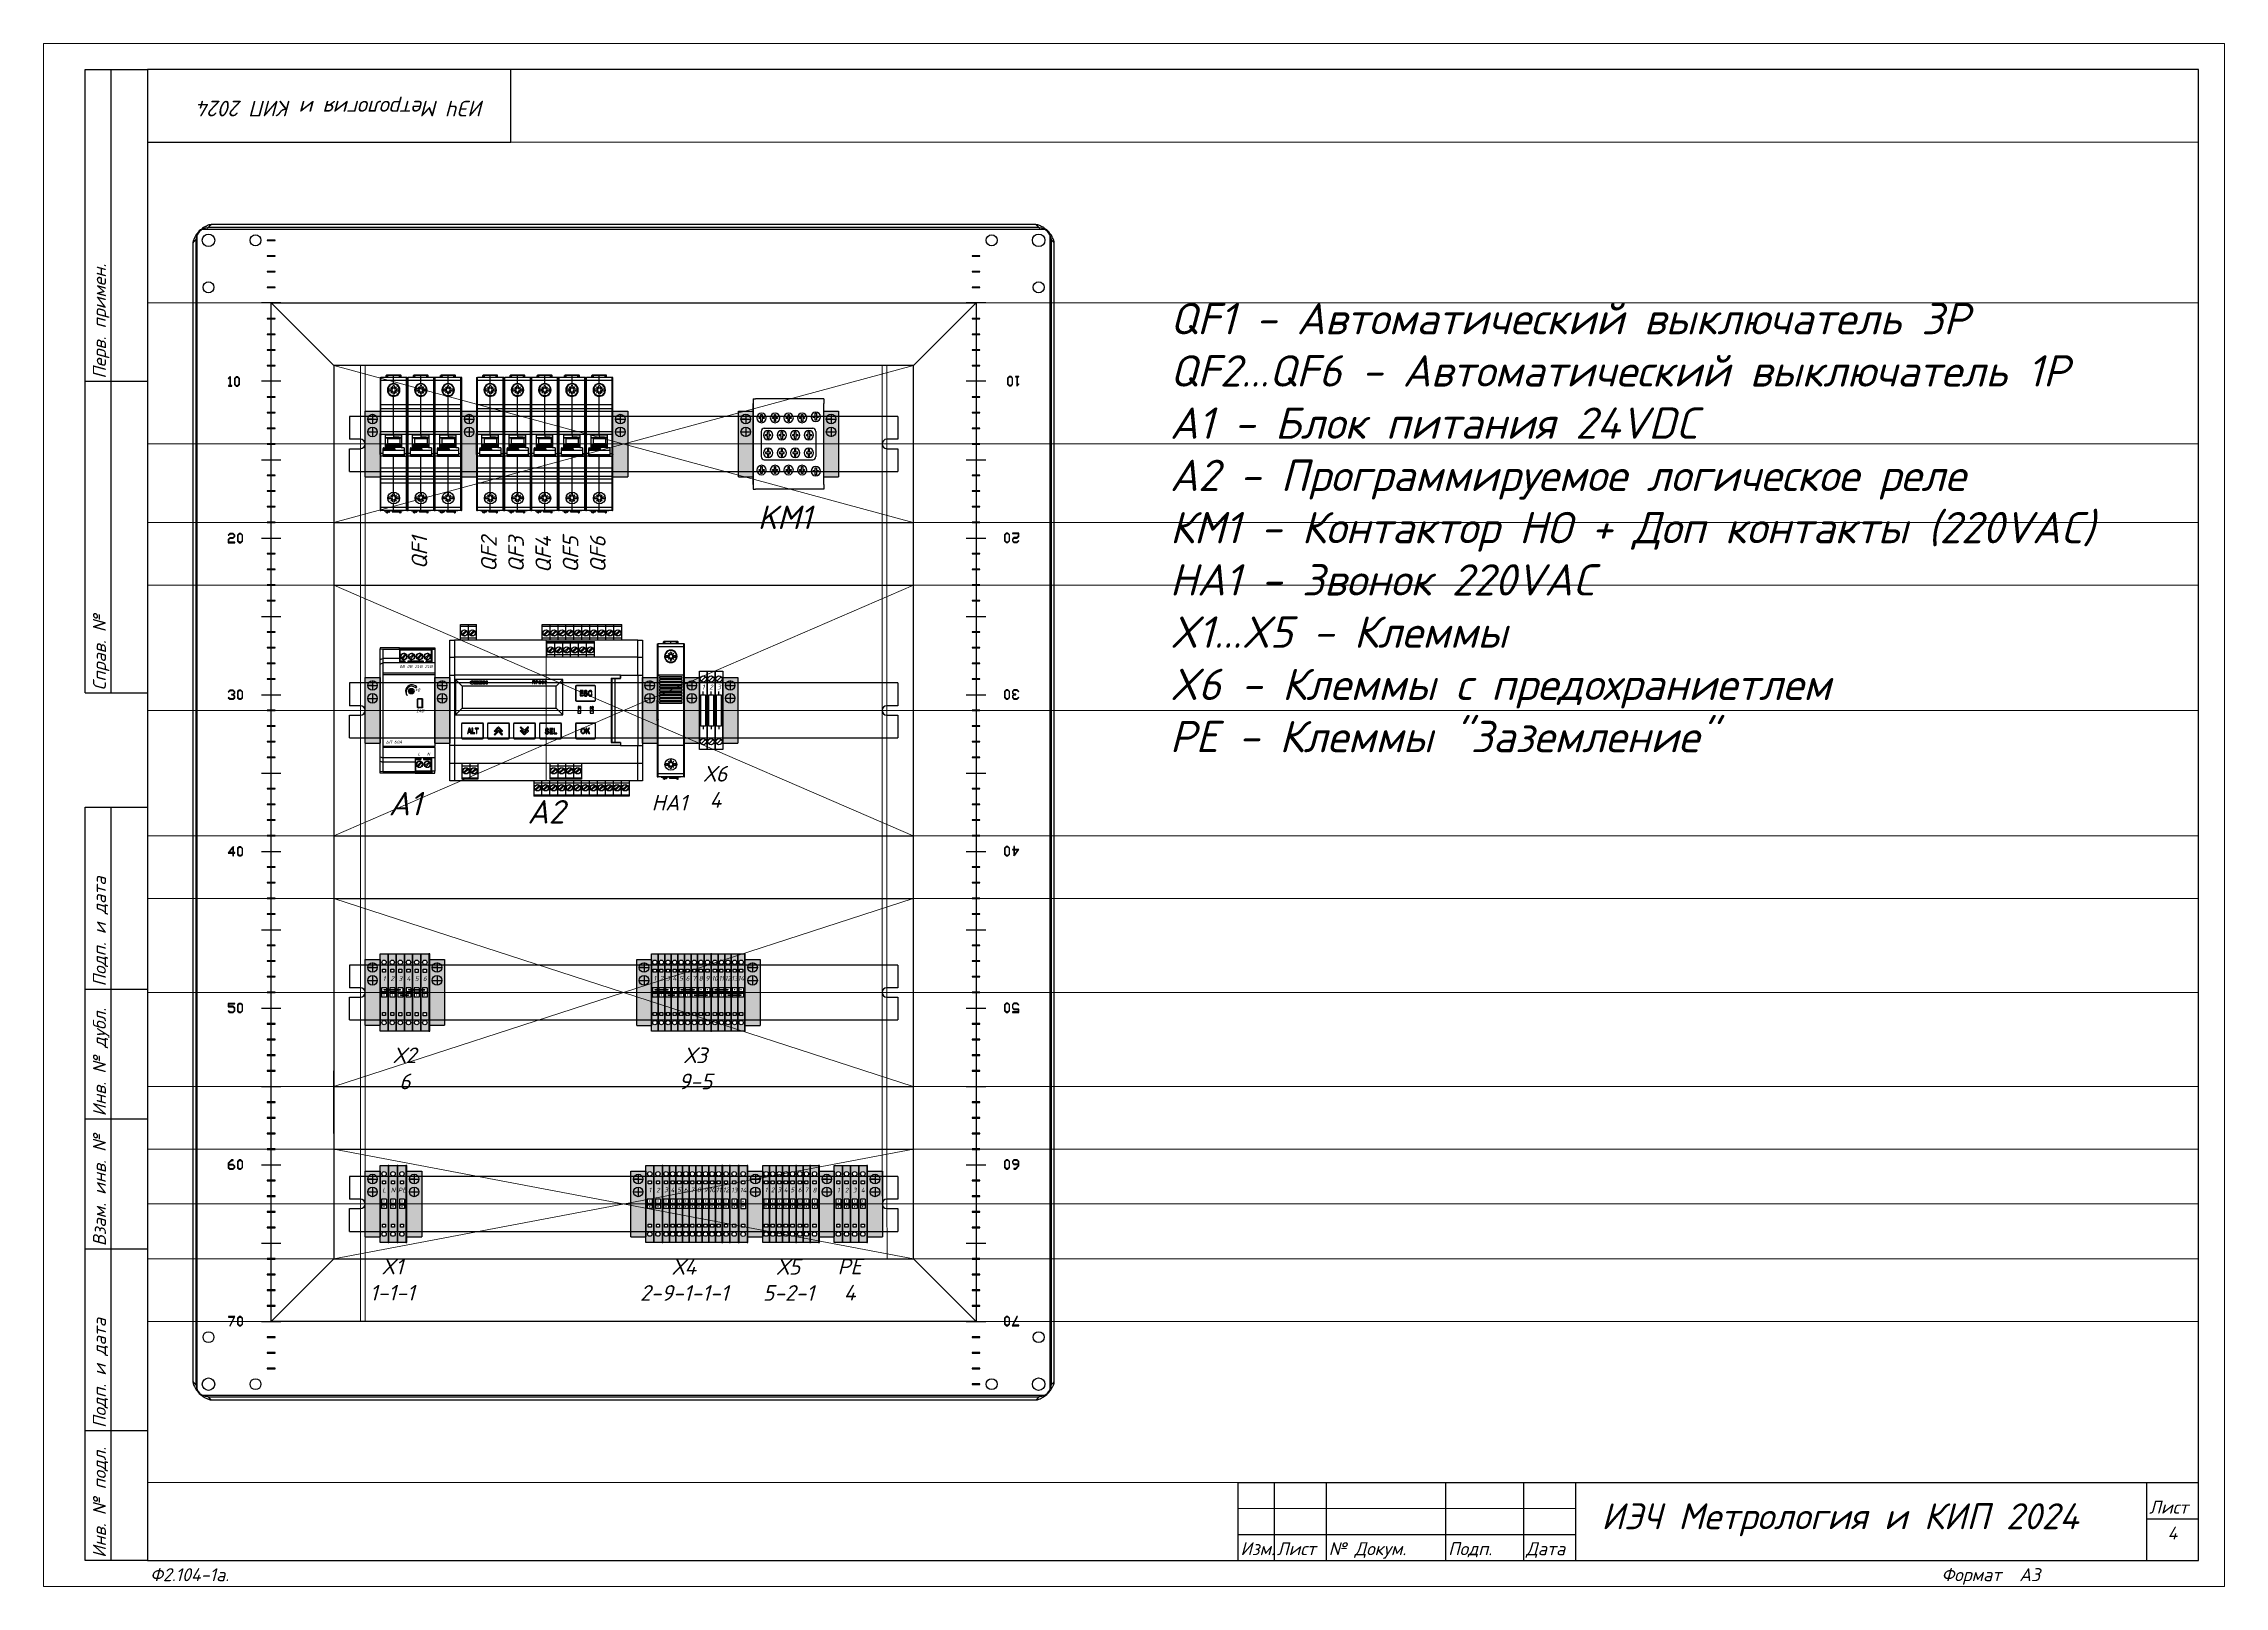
# Paper-space layout 'Оборудование' of a CAD drawing. Header units: millimetres. Extents: x 0 to 420, y 0 to 297.
# The model-space entities are those that its viewports show. They can reach past a viewport. Long polylines and large blocks are cut down to what shows.
import ezdxf
from ezdxf.enums import TextEntityAlignment as Align

# ---------------------------------------------------------------- set-up
doc = ezdxf.new("R2010")
doc.units = ezdxf.units.MM
for name, color, linetype, lineweight in [('4', 4, 'Continuous', 15), ('КК перф 40х60', 6, 'Continuous', 30), ('Основная', 7, 'Continuous', 30), ('Перемычка', 6, 'Continuous', 140), ('Трубка ПВХ', 8, 'Continuous', 40)]:
    doc.layers.add(name, color=color, linetype=linetype, lineweight=lineweight)
doc.layers.add('INSTRUMENTS', color=7, linetype='Continuous')
doc.layers.add('Привязки', color=2, linetype='Continuous', lineweight=0, plot=False, transparency=0.8)
doc.layers.add('рамка', color=253, linetype='Continuous', lineweight=5, transparency=0.8)
doc.styles.add('текст', font='isocpeui.ttf')

# ---------------------------------------------------------------- blocks, each defined once
blk = doc.blocks.new('*U110')
for p, q in [((8, 232), (8, 292)), ((8, 292), (20, 292)), ((13, 232), (13, 292)), ((90, 292), (90, 292)), ((90, 292), (90, 292)), ((90, 278), (90, 292)), ((90, 292), (90, 292)), ((90, 292), (90, 292)), ((90, 292), (90, 292)), ((20, 278), (90, 278)), ((8, 232), (20, 232)), ((8, 172), (8, 232)), ((13, 172), (13, 232)), ((8, 172), (20, 172)), ((8, 115), (8, 150)), ((8, 150), (20, 150)), ((13, 115), (13, 150)), ((8, 90), (8, 115)), ((8, 115), (20, 115)), ((13, 90), (13, 115)), ((8, 65), (8, 90)), ((8, 90), (20, 90)), ((13, 65), (13, 90)), ((8, 30), (8, 65)), ((8, 65), (20, 65)), ((13, 30), (13, 65)), ((8, 5), (8, 30)), ((8, 30), (20, 30)), ((13, 5), (13, 30)), ((230, 20), (415, 20)), ((230, 20), (230, 5)), ((237, 20), (237, 5)), ((247, 20), (247, 5)), ((270, 20), (270, 5)), ((285, 20), (285, 5)), ((295, 20), (295, 5)), ((405, 20), (405, 5)), ((415, 20), (415, 20)), ((415, 20), (415, 20)), ((405, 13), (415, 13)), ((230, 10), (295, 10)), ((20, 5), (8, 5)), ((230, 5), (295, 5)), ((415, 5), (415, 5)), ((415, 5), (415, 5)), ((415, 5), (415, 5)), ((415, 5), (415, 5)), ((415, 5), (415, 5)), ((415, 5), (415, 5)), ((415, 5), (415, 5))]:
    blk.add_line(p, q)
blk.add_lwpolyline([(20, 5), (415, 5), (415, 292), (20, 292)], close=True)
at = {"layer": '4'}
for p, q in [((230, 15), (295, 15)), ((415, 5), (415, 5)), ((415, 5), (415, 5)), ((415, 5), (415, 5)), ((415, 5), (415, 5)), ((415, 5), (415, 5)), ((415, 5), (415, 5)), ((415, 5), (415, 5)), ((415, 5), (415, 5)), ((415, 5), (415, 5))]:
    blk.add_line(p, q, dxfattribs=at)
at = {"layer": 'Привязки'}
blk.add_lwpolyline([(0, 0), (420, 0), (420, 297), (0, 297)], close=True, dxfattribs=at)
at = {"layer": 'рамка'}
blk.add_lwpolyline([(0, 297), (420, 297), (420, 0), (0, 0)], close=True, dxfattribs=at)
at = {"style": 'текст'}
for s, p in [('Перв. примен.', (12, 232.5)), ('Справ. №', (12, 172.5)), ('Подп. и дата', (12, 115.5)), ('Инв. № дубл.', (12, 90.5)), ('Взам. инв. №', (12, 65.5)), ('Подп. и дата', (12, 30.5)), ('Инв. № подл.', (12, 5.5))]:
    blk.add_text(s, height=2.5, rotation=90, dxfattribs=at).set_placement(p)
for s, height, p in [('Лист', 2.5, (405.5, 14)), ('Изм.', 2.5, (230.5, 6)), ('Лист', 2.5, (237.5, 6)), ('№ Докум.', 2.5, (247.5, 6)), ('Подп.', 2.5, (270.5, 6)), ('Дата', 2.5, (285.5, 6)), ('Ф2.104-1.', 0.005, (20, 4.99)), ('Разраб.', 0.0000135, (415, 5)), ('Пров.', 0.0000135, (415, 5)), ('Т.контр.', 0.0000135, (415, 5)), ('Н.контр.', 0.0000135, (415, 5)), ('Утв.', 0.0000135, (415, 5)), ('Лит.', 0.0000135, (415, 5)), ('Масса', 0.0000135, (415, 5)), ('Масштаб', 0.0000135, (415, 5)), ('Листов', 0.0000135, (415, 5)), ('Ф2.104-1а.', 2.5, (20.5, 1)), ('Формат', 2.5, (365.5, 1)), ('А3', 2.5, (380.5, 1)), ('А4', 0.025, (419.61, 0.01)), ('А2', 0.00833, (419.87, 0)), ('А1', 0.00625, (419.9, 0)), ('А0', 0.005, (419.92, 0))]:
    blk.add_text(s, height=height, dxfattribs=at).set_placement(p)
for tag, p, height in [('12', (90, 292), 0.00000373), ('13', (90, 292), 0.00000373), ('27', (90, 292), 0.00000522), ('29', (105, 249), 3.5), ('ИЗМ2', (230.5, 16), 2.5), ('ЛИСТИЗМ2', (237.5, 16), 2.5), ('№ДОКУМИЗМ2', (247.5, 16), 2.5), ('28', (415, 20), 0.0000438), ('ИЗМ1', (230.5, 11), 2.5), ('ЛИСТИЗМ1', (237.5, 11), 2.5), ('№ДОКУМИЗМ1', (247.5, 11), 2.5), ('ПОДПИЗМ1', (270.5, 11), 2.5), ('ДАТАИЗМ1', (285.5, 11), 2.5), ('ДАТАНКОНТР', (285.5, 11), 2.5), ('ОБОЗНАЧЕНИЕ', (300, 11), 5), ('ДАТАУТВ', (285.5, 6), 2.5), ('РАЗРАБ', (415, 5), 0.0000135), ('ЛИСТОВ', (415, 5), 0.0000135), ('ПРОВ', (415, 5), 0.0000135), ('ТКОНТР', (415, 5), 0.0000135), ('НКОНТР', (415, 5), 0.0000135), ('УТВ', (415, 5), 0.0000135), ('10', (415, 5), 0.0000135), ('11', (415, 5), 0.0000135), ('ПОДПИЗМ2', (415, 5), 0.0000135), ('ДАТАИЗМ2', (415, 5), 0.0000135), ('ИЗМ3', (415, 5), 0.0000135), ('ЛИСТИЗМ3', (415, 5), 0.0000135), ('№ДОКУМИЗМ3', (415, 5), 0.0000135), ('ПОДПИЗМ3', (415, 5), 0.0000135), ('ДАТАИЗМ3', (415, 5), 0.0000135), ('ИЗМ4', (415, 5), 0.0000135), ('ЛИСТИЗМ4', (415, 5), 0.0000135), ('№ДОКУМИЗМ4', (415, 5), 0.0000135), ('ПОДПИЗМ4', (415, 5), 0.0000135), ('ДАТАИЗМ4', (415, 5), 0.0000135), ('ДАТАРАЗРАБ', (415, 5), 0.0000135), ('ДАТАПРОВ', (415, 5), 0.0000135), ('ДАТАТКОНТР', (415, 5), 0.0000135)]:
    blk.add_attdef(tag, p, '', height=height, dxfattribs=at)
for tag, p, height, rotation in [('ОБОЗНАЧЕНИЕ-ВЕРХ', (85, 286), 3.5, 180), ('ПРИМЕНЯЕМОСТЬ', (19, 232.5), 2.5, 90), ('СПРАВ№', (19, 172.5), 2.5, 90), ('ДАТАУЧЁТАДУБЛ', (19, 115.5), 2.5, 90), ('ИНВ№ДУБЛ', (19, 90.5), 2.5, 90), ('ВЗАМИНВ№', (19, 65.5), 2.5, 90), ('ДАТАУЧЁТА', (19, 30.5), 2.5, 90), ('ИНВ№ПОДЛ', (19, 5.5), 2.5, 90)]:
    blk.add_attdef(tag, p, '', height=height, rotation=rotation, dxfattribs=at)
blk.add_attdef('30', text='', height=5, dxfattribs=at).set_placement((355, 34), align=Align.MIDDLE)
for tag, height, p in [('ЛИСТ', 2.5, (410, 9)), ('НАИМЕНОВАНИЕ1', 0.000027, (415, 5)), ('НАИМЕНОВАНИЕ2', 0.0000189, (415, 5)), ('НАИМЕНОВАНИЕ3', 0.0000189, (415, 5)), ('НАИМЕНОВАНИЕ4', 0.0000135, (415, 5)), ('МАССА', 0.0000189, (415, 5)), ('МАСШТАБ', 0.0000189, (415, 5)), ('МАТЕРИАЛ1', 0.0000135, (415, 5)), ('МАТЕРИАЛ2', 0.0000135, (415, 5)), ('МАТЕРИАЛ3', 0.0000135, (415, 5)), ('ПРЕДПРИЯТИЕ1', 0.0000189, (415, 5)), ('ПРЕДПРИЯТИЕ2', 0.0000189, (415, 5)), ('ПРЕДПРИЯТИЕ3', 0.0000189, (415, 5))]:
    blk.add_attdef(tag, text='', height=height, dxfattribs=at).set_placement(p, align=Align.CENTER)
for tag in ['ЛИТЕРА', 'ЛИТЕРА2', 'ЛИТЕРА3']:
    blk.add_attdef(tag, text='', height=0.0000135, dxfattribs=at).set_placement((415, 5), align=Align.RIGHT)
for tag in ['ИНДЕКС', 'ИНДЕКС2', 'ИНДЕКС3']:
    blk.add_attdef(tag, text='', height=0.0000135, dxfattribs=at).set_placement((415, 5), align=Align.TOP_LEFT)
blk = doc.blocks.new('Стопор на DIN')
at = {"layer": 'Основная', "true_color": 0x939598}
h = blk.add_hatch(color=252, dxfattribs=at)
h.dxf.hatch_style = 1
h.paths.add_polyline_path([(0, 21), (-9.5, 21), (-9.5, -21), (0, -21)])
at = {"layer": 'Основная'}
for p, q in [((-9.5, -21), (-9.5, 21)), ((-9.5, 21), (0, 21)), ((-4.8, 15.9), (-7.8, 15.9)), ((-7.8, 15.9), (-1.7, 15.9)), ((-4.8, 19), (-4.8, 12.9)), ((0, 21), (0, -21)), ((-7.8, 7.7), (-1.7, 7.7)), ((-4.8, 10.7), (-4.8, 4.6)), ((-9.5, -21), (0, -21))]:
    blk.add_line(p, q, dxfattribs=at)
for centre in [(-4.8, 15.9), (-4.8, 7.7)]:
    blk.add_circle(centre, 3.05, dxfattribs=at)
blk = doc.blocks.new('1P Автоматический выключатель')
at = {"layer": 'Основная', "linetype": 'Continuous'}
for p, q in [((0, 42.2), (0, 6.6)), ((0.2, 42.4), (0.2, 6.5)), ((0.2, 42.4), (0.5, 42.4)), ((0.5, 5.7), (0.5, 42.5)), ((16.9, 42.5), (0.5, 42.5)), ((4.2, 44), (3.9, 43.8)), ((3.9, 42.5), (3.9, 43.8)), ((4.2, 43.5), (3.9, 43.3)), ((4.2, 43.5), (4.2, 44)), ((13.2, 44), (4.2, 44)), ((4.2, 43.5), (4.7, 43.5)), ((4.7, 43.5), (4.7, 44)), ((4.9, 42.5), (4.9, 43.7)), ((12.4, 43.7), (4.9, 43.7)), ((8.7, 42.5), (8.7, 44)), ((8.7, 38.5), (8.7, 42.5)), ((12.4, 42.5), (12.4, 44)), ((12.8, 44), (12.8, 43.5)), ((12.8, 43.5), (13.4, 43.5)), ((13.4, 43.8), (13.2, 44)), ((13.4, 42.5), (13.4, 43.8)), ((16.9, 5.7), (16.9, 42.5)), ((17.2, 42.4), (16.9, 42.4)), ((17.2, 6.5), (17.2, 42.4)), ((17.4, -42.2), (17.4, 42.2)), ((0.2, 40.6), (0.5, 40.6)), ((16.9, 40.6), (0.5, 40.6)), ((5.5, 35.1), (7.7, 35.1)), ((7.7, 33.8), (5.5, 33.8)), ((6.1, 31.5), (6.3, 31.5)), ((6.9, 31), (6.8, 31)), ((6.9, 36.3), (7.8, 35.3)), ((7.9, 35.5), (6.9, 36.3)), ((7.8, 33.7), (6.9, 32.7)), ((6.9, 32.7), (7.9, 33.6)), ((7.4, 30.8), (7.3, 30.8)), ((7.8, 35.3), (7.9, 35.4)), ((7.9, 33.6), (7.8, 33.7)), ((8.7, 30.7), (7.8, 30.7)), ((8.7, 30.6), (8.1, 30.6)), ((8.2, 35.6), (8.2, 37)), ((8.2, 33.4), (8.2, 32)), ((8.7, 38.4), (8.4, 38.4)), ((8.7, 38.4), (8.7, 38.5)), ((8.7, 38.4), (8.7, 38.3)), ((8.7, 30.8), (8.7, 30.7)), ((8.7, 30.6), (8.7, 30.7)), ((8.7, 30.6), (9.5, 30.7)), ((8.7, 30.5), (8.7, 30.6)), ((8.9, 30.6), (8.7, 30.6)), ((8.7, 6), (8.7, 30.5)), ((9.2, 37), (9.2, 35.6)), ((9.2, 33.4), (9.2, 32)), ((10.5, 36.3), (9.5, 35.5)), ((9.5, 35.4), (9.6, 35.3)), ((9.6, 33.7), (9.5, 33.6)), ((9.5, 33.5), (10.5, 32.7)), ((9.6, 35.3), (10.5, 36.3)), ((10.5, 32.7), (9.6, 33.7)), ((10.1, 30.8), (9.6, 30.8)), ((9.7, 35.1), (11.9, 35.1)), ((11.9, 33.8), (9.7, 33.8)), ((17.2, 40.6), (16.9, 40.6)), ((0.2, 25), (0.5, 25)), ((0.2, 22.4), (0.5, 22.4)), ((0.2, 20.7), (0.5, 20.7)), ((16.9, 25), (0.5, 25)), ((16.9, 22.5), (0.5, 22.5)), ((16.9, 20.7), (0.5, 20.7)), ((17.2, 25), (16.9, 25)), ((17.2, 22.4), (16.9, 22.4)), ((17.2, 20.7), (16.9, 20.7)), ((0, -6.6), (0, 6.6)), ((0.2, 7.7), (0.5, 7.7)), ((0.2, -1), (0.2, 1)), ((0.4, 5.9), (0.5, 5.9)), ((16.9, 7.7), (0.5, 7.7)), ((16.9, 6), (0.5, 6)), ((0.5, -5.7), (0.5, 5.7)), ((8.7, 5.6), (3.4, 5.6)), ((3.4, -2.4), (3.4, 5.6)), ((3.4, 4.1), (8.7, 4.2)), ((3.4, 3.9), (5.5, 3.9)), ((4.7, 3.5), (12.7, 3.5)), ((4.7, 3.5), (4.7, 0.4)), ((4.7, 0.4), (12.7, 0.4)), ((5.5, 4.1), (5.5, 3.9)), ((5.5, 3.9), (5.5, 3.8)), ((5.5, 3.8), (11.9, 3.8)), ((5.7, 4.1), (5.7, 3.8)), ((6.4, 4.1), (6.4, 3.8)), ((6.5, 4.1), (6.5, 3.8)), ((6.7, 4.1), (6.7, 3.8)), ((8.7, 6), (8.7, 4.2)), ((13.9, 5.6), (8.7, 5.6)), ((12, 4.3), (8.7, 4.3)), ((10.4, 3.8), (10.7, 4)), ((10.7, 4), (10.7, 3.8)), ((11.9, 4.3), (11.9, 3.9)), ((11.9, 3.9), (11.9, 3.8)), ((11.9, 3.9), (13.9, 3.9)), ((12, 4.1), (12, 4.3)), ((13.9, 4.1), (12, 4.1)), ((12.7, 3.5), (12.7, 0.4)), ((13.9, -2.4), (13.9, 5.6)), ((17.2, 7.7), (16.9, 7.7)), ((17, 5.9), (16.9, 5.9)), ((16.9, 5.7), (16.9, -5.7)), ((0, -6.6), (0, -42.2)), ((0.2, -6.5), (0.2, -42.4)), ((0.2, -7.7), (0.5, -7.7)), ((0.4, -5.9), (0.5, -5.9)), ((0.5, -42.5), (0.5, -5.7)), ((2, -6), (0.5, -6)), ((2, -7.7), (0.5, -7.7)), ((2.2, -2.4), (2, -2.5)), ((2, -2.5), (2, -2.8)), ((2, -2.8), (9.1, -2.8)), ((2, -7.9), (2, -2.8)), ((2, -3.7), (9.1, -3.7)), ((2, -3.9), (9.1, -3.9)), ((15.4, -4.2), (2, -4.2)), ((15.4, -6.9), (2, -6.9)), ((15.4, -7.2), (2, -7.2)), ((15.4, -7.9), (2, -7.9)), ((2.2, -2.4), (3.8, -2.4)), ((13.6, -0.6), (3.8, -0.6)), ((3.8, -1.4), (3.8, -0.6)), ((13.6, -1.1), (3.8, -1.1)), ((13.6, -1.3), (3.8, -1.3)), ((3.8, -1.4), (5.2, -1.4)), ((3.8, -2.2), (3.8, -1.4)), ((13.6, -2.2), (3.8, -2.2)), ((3.8, -2.4), (3.8, -2.2)), ((13.6, -2.3), (3.8, -2.3)), ((5.2, -1.4), (5.4, -1.4)), ((5.2, -1.4), (5.2, -1.7)), ((5.4, -1.4), (6.3, -1.4)), ((5.4, -1.7), (5.4, -1.4)), ((5.4, -1.7), (5.4, -1.9)), ((6.3, -1.4), (6.5, -1.4)), ((6.3, -1.4), (6.3, -1.7)), ((6.3, -1.7), (6.3, -1.9)), ((6.5, -1.4), (8.3, -1.4)), ((6.5, -1.7), (6.5, -1.4)), ((8.3, -1.4), (8.5, -1.4)), ((8.3, -1.4), (8.3, -1.7)), ((8.5, -1.4), (9.1, -1.4)), ((8.5, -1.7), (8.5, -1.4)), ((8.5, -1.7), (8.5, -1.9)), ((8.7, -30.7), (8.7, -7.9)), ((9.1, -1.4), (9.3, -1.4)), ((9.1, -1.4), (9.1, -1.7)), ((9.1, -1.7), (9.1, -1.9)), ((9.1, -3.9), (9.1, -2.8)), ((9.3, -1.4), (9.8, -1.4)), ((9.3, -1.7), (9.3, -1.4)), ((9.4, -3), (9.4, -3.7)), ((9.8, -1.4), (10, -1.4)), ((9.8, -1.4), (9.8, -2)), ((9.8, -2), (10, -2)), ((10, -1.4), (11.3, -1.4)), ((10, -2), (10, -1.4)), ((11.3, -1.4), (11.5, -1.4)), ((11.3, -1.4), (11.3, -2)), ((11.3, -2), (11.5, -2)), ((11.5, -2), (11.5, -1.4)), ((11.5, -1.4), (13.6, -1.4)), ((13.6, -1.4), (13.6, -0.6)), ((13.6, -1.4), (13.6, -2.2)), ((13.6, -2.2), (13.6, -2.4)), ((15.4, -2.4), (13.6, -2.4)), ((15.4, -2.4), (15.4, -7.9)), ((15.4, -6), (16.9, -6)), ((15.4, -7.7), (16.9, -7.7)), ((16.9, -42.5), (16.9, -5.7)), ((17, -5.9), (16.9, -5.9)), ((17.2, -7.7), (16.9, -7.7)), ((17.2, -42.4), (17.2, -6.5)), ((0.2, -15.4), (0.5, -15.4)), ((0.2, -20.7), (0.5, -20.7)), ((0.2, -22.4), (0.5, -22.4)), ((0.2, -25), (0.5, -25)), ((16.9, -15.5), (0.5, -15.5)), ((16.9, -20.7), (0.5, -20.7)), ((16.9, -22.5), (0.5, -22.5)), ((16.9, -25), (0.5, -25)), ((17.2, -15.4), (16.9, -15.4)), ((17.2, -20.7), (16.9, -20.7)), ((17.2, -22.4), (16.9, -22.4)), ((17.2, -25), (16.9, -25)), ((0.2, -40.6), (0.5, -40.6)), ((16.9, -40.6), (0.5, -40.6)), ((5.5, -33.7), (7.7, -33.7)), ((7.7, -35), (5.5, -35)), ((7.9, -33.4), (6.9, -32.6)), ((6.9, -32.6), (7.8, -33.6)), ((7.8, -35.2), (6.9, -36.2)), ((6.9, -36.2), (7.9, -35.4)), ((7.8, -33.6), (7.9, -33.5)), ((7.9, -35.3), (7.8, -35.2)), ((8.2, -33.3), (8.2, -31.9)), ((8.2, -36.9), (8.2, -35.5)), ((8.7, -42.5), (8.7, -38.2)), ((9.2, -33.3), (9.2, -31.9)), ((9.2, -35.5), (9.2, -36.9)), ((10.5, -32.6), (9.5, -33.5)), ((9.5, -33.5), (9.6, -33.6)), ((9.6, -35.2), (9.5, -35.3)), ((9.5, -35.4), (10.5, -36.2)), ((9.6, -33.6), (10.5, -32.6)), ((10.5, -36.2), (9.6, -35.2)), ((9.7, -33.7), (11.9, -33.7)), ((11.9, -35), (9.7, -35)), ((17.2, -40.6), (16.9, -40.6)), ((0.2, -42.4), (0.5, -42.4)), ((16.9, -42.5), (0.5, -42.5)), ((2.6, -42.6), (2.6, -42.5)), ((2.6, -42.6), (3.9, -42.6)), ((2.8, -42.6), (2.8, -42.5)), ((3.9, -43.8), (3.9, -42.5)), ((4.2, -43.5), (3.9, -43.3)), ((4.2, -44), (3.9, -43.8)), ((4.7, -43.5), (4.2, -43.5)), ((4.2, -44), (4.2, -43.5)), ((4.7, -44), (4.2, -44)), ((4.7, -44), (4.7, -43.5)), ((4.9, -43.7), (4.9, -42.5)), ((5.8, -43.2), (4.9, -43.2)), ((5.8, -43.5), (4.9, -43.5)), ((5.8, -42.5), (5.8, -43.2)), ((5.8, -43.2), (6.1, -43.2)), ((5.8, -43.5), (5.8, -43.2)), ((6.1, -42.5), (6.1, -43.2)), ((7.7, -42.6), (6.1, -42.6)), ((6.5, -42.6), (6.5, -42.5)), ((7.7, -42.5), (7.7, -42.8)), ((7.9, -42.8), (7.7, -42.8)), ((7.9, -42.5), (7.9, -42.8)), ((7.9, -42.8), (12.4, -42.9)), ((8.3, -43.3), (12.4, -43.4)), ((12.4, -42.5), (12.4, -43.7)), ((13.2, -43.5), (12.8, -43.5)), ((12.8, -43.5), (12.8, -44)), ((13.2, -44), (12.8, -44)), ((13.2, -43.5), (13.4, -43.3)), ((13.2, -44), (13.2, -43.5)), ((13.2, -44), (13.4, -43.8)), ((13.4, -43.8), (13.4, -42.5)), ((14.8, -42.6), (13.4, -42.6)), ((14.6, -42.6), (14.6, -42.5)), ((14.8, -42.6), (14.8, -42.5)), ((17.2, -42.4), (16.9, -42.4))]:
    blk.add_line(p, q, dxfattribs=at)
at = {"layer": 'Основная'}
blk.add_line((16.9, -42.5), (16.9, 42.5), dxfattribs=at)
at = {"layer": 'Основная', "linetype": 'Continuous'}
for points in [[(6.9, 31), (6.9, 31), (6.9, 31.1), (6.8, 31.1), (6.8, 31.1), (6.8, 31.1), (6.8, 31.1), (6.7, 31.2), (6.7, 31.2), (6.7, 31.2), (6.7, 31.2), (6.7, 31.2), (6.7, 31.2), (6.7, 31.2), (6.7, 31.2), (6.7, 31.2)], [(7.5, 30.8), (7.4, 30.8), (7.3, 30.8), (7.3, 30.8), (7.2, 30.9), (7.2, 30.9), (7.1, 30.9), (7.1, 30.9), (7, 31), (7, 31), (6.9, 31)], [(7.6, 30.7), (7.5, 30.7), (7.5, 30.8)], [(8.7, 30.5), (8.6, 30.5), (8.5, 30.6), (8.4, 30.6), (8.3, 30.6), (8.2, 30.6), (8.1, 30.6), (8, 30.6), (7.9, 30.6), (7.8, 30.7), (7.8, 30.7), (7.7, 30.7), (7.6, 30.7)], [(0, 1.4), (0.1, 1.4), (0.1, 1.2), (0.2, 1.1), (0.2, 0.9), (0.2, 0.8), (0.3, 0.6), (0.3, 0.5), (0.3, 0.3), (0.3, 0.1), (0.3, 0)], [(0.3, 0), (0.3, -0.1), (0.3, -0.3), (0.3, -0.5), (0.3, -0.6), (0.2, -0.8), (0.2, -0.9), (0.2, -1.1), (0.1, -1.2), (0.1, -1.4), (0, -1.4)], [(7.7, -42.8), (7.7, -42.8), (7.7, -42.9), (7.7, -42.9), (7.7, -43), (7.7, -43), (7.8, -43.1), (7.8, -43.1), (7.8, -43.2), (7.9, -43.2), (8, -43.2), (8, -43.3), (8.1, -43.3), (8.2, -43.3), (8.2, -43.3), (8.3, -43.3), (8.3, -43.3)]]:
    blk.add_lwpolyline(points, dxfattribs=at)
blk.add_circle((8.7, -34.5), 3.75, dxfattribs=at)
for centre, radius, start, end in [((0.2, 42.2), 0.2, 90, 180), ((0.2, 42.2), 0.2, 98.0214, 100.1321), ((4.7, 43.7), 0.3, 0, 90), ((17.2, 42.2), 0.2, 0, 90), ((8.7, 34.5), 3.75, 270, 237.5106), ((8.7, 34.5), 3.25, 168.463, 191.537), ((8.7, 34.5), 2.12, 162.1391, 197.8609), ((8.7, 34.5), 3.75, 237.5102, 270), ((8.7, 34), 3.43, 248.4437, 251.0613), ((8.7, 34.5), 1.22, 147.8061, 180), ((8.7, 34.5), 1.22, 180, 212.1939), ((7.7, 35.3), 0.2, 270, 45.4387), ((7.7, 33.6), 0.2, 313.0821, 90), ((8, 35.6), 0.2, 225.4387, 0), ((8, 33.4), 0.2, 0, 133.0821), ((8.7, 34.5), 2.58, 78.463, 101.537), ((8.7, 34.5), 1.22, 65.0308, 114.9692), ((8.7, 34.5), 1.22, 245.0308, 294.9692), ((8.7, 34.5), 2.58, 258.463, 281.537), ((8.7, 34.3), 3.71, 269.0949, 269.6269), ((9.4, 35.6), 0.2, 180, 314.427), ((9.4, 33.4), 0.2, 45.573, 180), ((9.7, 35.3), 0.2, 134.427, 270), ((9.7, 33.6), 0.2, 90, 225.573), ((8.7, 34.5), 1.22, 327.8061, 32.1939), ((8.7, 34.5), 2.12, 342.1391, 17.8609), ((8.7, 34.5), 3.25, 348.4677, 11.5323), ((0.2, 22.2), 0.2, 90, 180), ((17.2, 22.2), 0.2, 0, 90), ((-3.3, 0.1), 3.63, 25.1846, 25.5893), ((-3.3, -0.1), 3.63, 334.4106, 334.8154), ((0.2, -15.2), 0.2, 180, 270), ((0.2, -22.2), 0.2, 180, 270), ((17.2, -15.2), 0.2, 270, 0), ((17.2, -22.2), 0.2, 270, 0), ((8.7, -34.4), 3.25, 168.4677, 191.5323), ((8.7, -34.4), 2.12, 162.1391, 197.8609), ((8.7, -34.4), 1.22, 147.8061, 212.1939), ((7.7, -33.5), 0.2, 270, 45.573), ((7.7, -35.2), 0.2, 314.427, 90), ((8, -33.3), 0.2, 225.573, 0), ((8, -35.5), 0.2, 0, 134.427), ((8.7, -34.4), 2.58, 78.463, 101.537), ((8.7, -34.4), 1.22, 65.0308, 114.9692), ((8.7, -34.4), 1.22, 245.0308, 294.9692), ((8.7, -34.4), 2.58, 258.463, 281.537), ((9.4, -33.3), 0.2, 180, 313.0821), ((9.4, -35.5), 0.2, 45.4387, 180), ((9.7, -33.5), 0.2, 133.0821, 270), ((9.7, -35.2), 0.2, 90, 225.4387), ((8.7, -34.4), 1.22, 0, 32.1939), ((8.7, -34.4), 1.22, 327.8061, 0), ((8.7, -34.4), 2.12, 342.1391, 17.8609), ((8.7, -34.4), 3.25, 348.463, 11.537), ((0.2, -42.2), 0.2, 180, 270), ((4.7, -43.7), 0.3, 270, 0), ((5.8, -43.2), 0.3, 270.5773, 0.0001), ((12.8, -43.7), 0.3, 180, 270), ((17.2, -42.2), 0.2, 270, 0)]:
    blk.add_arc(centre, radius, start, end, dxfattribs=at)
for centre, major_axis, ratio, start_param, end_param in [((4.7, 43.1), (0, 0.424), 0.707107, -1.570796, 0), ((12.8, 43.1), (0, -0.424), 0.707107, 3.141593, 4.712389), ((8.7, 34.5), (-0.96, 3.84), 0.999989, -0.244062, 2.364686), ((8.7, 34.5), (0, 4.02), 0.99999, 0, 3.141593), ((8.7, 34.1), (0.08, 3.61), 0.995002, 2.648644, 2.797291), ((8.7, 34.5), (0, 3.98), 0.999992, -3.141593, 0), ((8.7, 34.5), (0.49, 3.9), 0.999992, -2.464465, 0.123964), ((9.1, -3), (-0.3, 0), 0.762405, -3.141593, -1.570796), ((9.1, -3.7), (-0.3, 0), 0.701661, 1.570796, 3.141593), ((4.7, -43.1), (0, 0.424), 0.707107, 3.141593, 4.712389), ((12.8, -43.1), (0, -0.424), 0.707107, -1.570796, 0)]:
    blk.add_ellipse(centre, major_axis=major_axis, ratio=ratio, start_param=start_param, end_param=end_param, dxfattribs=at)
for points, knots in [([(0, 40.6), (0, 40.6), (0, 40.6), (0, 40.6), (0, 40.6), (0, 40.6), (0, 40.6), (0.1, 40.6), (0.1, 40.6), (0.1, 40.6), (0.2, 40.6), (0.2, 40.6), (0.2, 40.6)], [0, 0, 0, 0, 0.008294, 0.024077, 0.048626, 0.082035, 0.174467, 0.298258, 0.448803, 0.620399, 0.806492, 1, 1, 1, 1]), ([(6.7, 31.3), (6.6, 31.4), (6.6, 31.4), (6.5, 31.4), (6.5, 31.5), (6.4, 31.5), (6.4, 31.5), (6.4, 31.5), (6.3, 31.5), (6.3, 31.5)], [0, 0, 0, 0, 0.379747, 0.538845, 0.676267, 0.791342, 0.883621, 0.952977, 1, 1, 1, 1]), ([(6.3, 31.5), (6.3, 31.5), (6.3, 31.5), (6.3, 31.5), (6.3, 31.5), (6.3, 31.5), (6.3, 31.5), (6.3, 31.5), (6.3, 31.5), (6.3, 31.5), (6.3, 31.4), (6.4, 31.4), (6.4, 31.4), (6.4, 31.4), (6.5, 31.3), (6.5, 31.3), (6.6, 31.2), (6.8, 31.1), (6.9, 31), (6.9, 31)], [0, 0, 0, 0, 0.007018, 0.012553, 0.017389, 0.022644, 0.029231, 0.037639, 0.048102, 0.06074, 0.092744, 0.133867, 0.184095, 0.243299, 0.311264, 0.3877, 0.564453, 0.769976, 1, 1, 1, 1]), ([(6.6, 31.3), (6.6, 31.3), (6.6, 31.3), (6.6, 31.3), (6.7, 31.3), (6.7, 31.3), (6.7, 31.3), (6.8, 31.2), (6.9, 31.2), (6.9, 31.2), (7, 31.2)], [0, 0, 0, 0, 0.019291, 0.044246, 0.111993, 0.203835, 0.319392, 0.457899, 0.618335, 1, 1, 1, 1]), ([(6.7, 31.2), (6.7, 31.2), (6.6, 31.2), (6.6, 31.3), (6.6, 31.3), (6.6, 31.3), (6.6, 31.3), (6.6, 31.3), (6.6, 31.3), (6.6, 31.3), (6.6, 31.3), (6.6, 31.3), (6.6, 31.3), (6.6, 31.3)], [0, 0, 0, 0, 0.240117, 0.4434, 0.609549, 0.738805, 0.832444, 0.867128, 0.895132, 0.918769, 0.941698, 0.967862, 1, 1, 1, 1]), ([(7.4, 30.8), (7.3, 30.8), (7.2, 30.9), (7, 31), (6.8, 31.1), (6.7, 31.2), (6.7, 31.2), (6.7, 31.2)], [0, 0, 0, 0, 0.31596, 0.595391, 0.826826, 0.921237, 1, 1, 1, 1]), ([(7.5, 30.7), (7.5, 30.7), (7.5, 30.7), (7.5, 30.7), (7.5, 30.7), (7.5, 30.7), (7.5, 30.7), (7.4, 30.7), (7.4, 30.8), (7.4, 30.8), (7.3, 30.8), (7.2, 30.8), (7.2, 30.8), (7.1, 30.9), (7, 30.9), (6.9, 30.9), (6.8, 31), (6.7, 31), (6.7, 31.1)], [0, 0, 0, 0, 0.005458, 0.013291, 0.03389, 0.058559, 0.085593, 0.114115, 0.143649, 0.204724, 0.267565, 0.331589, 0.39648, 0.46205, 0.594753, 0.729025, 0.864326, 1, 1, 1, 1]), ([(7.4, 30.8), (7.4, 30.8), (7.4, 30.8), (7.5, 30.8), (7.5, 30.7), (7.5, 30.7), (7.5, 30.7), (7.5, 30.7), (7.5, 30.7), (7.5, 30.7), (7.5, 30.7), (7.5, 30.7), (7.5, 30.7), (7.5, 30.7), (7.5, 30.7), (7.5, 30.7), (7.5, 30.7), (7.5, 30.7), (7.5, 30.7), (7.5, 30.7)], [0, 0, 0, 0, 0.177438, 0.349744, 0.514857, 0.593714, 0.669295, 0.740714, 0.806733, 0.865693, 0.915298, 0.935731, 0.952732, 0.965958, 0.975151, 0.98038, 0.983704, 0.989826, 1, 1, 1, 1]), ([(8.7, 30.5), (8.5, 30.5), (8.1, 30.6), (7.7, 30.7), (7.5, 30.7)], [0, 0, 0, 0, 0.512397, 1, 1, 1, 1]), ([(9.6, 30.8), (9.6, 30.8), (9.6, 30.8), (9.6, 30.8), (9.5, 30.8), (9.5, 30.8), (9.4, 30.8), (9.3, 30.8), (9.1, 30.7), (8.9, 30.7), (8.8, 30.7), (8.7, 30.7)], [0, 0, 0, 0, 0.023304, 0.05548, 0.095738, 0.143181, 0.255996, 0.387171, 0.531126, 0.683471, 1, 1, 1, 1]), ([(8.7, 30.6), (8.8, 30.6), (8.9, 30.6), (9.1, 30.7), (9.2, 30.7), (9.3, 30.7), (9.4, 30.7), (9.5, 30.7), (9.5, 30.7), (9.5, 30.8), (9.6, 30.8), (9.6, 30.8), (9.6, 30.8), (9.6, 30.8), (9.6, 30.8), (9.6, 30.8), (9.6, 30.8), (9.6, 30.8), (9.6, 30.8), (9.6, 30.8), (9.6, 30.8), (9.6, 30.8), (9.6, 30.8), (9.6, 30.8), (9.6, 30.8)], [0, 0, 0, 0, 0.186183, 0.368913, 0.543145, 0.625037, 0.702028, 0.772811, 0.835875, 0.863994, 0.889549, 0.912325, 0.932118, 0.948739, 0.962035, 0.971902, 0.975546, 0.978354, 0.981777, 0.98313, 0.984932, 0.987454, 0.990789, 1, 1, 1, 1]), ([(8.7, 30.6), (8.7, 30.6), (8.8, 30.6), (8.8, 30.6), (8.8, 30.6)], [0, 0, 0, 0, 0.516289, 1, 1, 1, 1]), ([(8.8, 30.6), (8.9, 30.6), (9.1, 30.6), (9.4, 30.6), (9.8, 30.7), (10.3, 30.9), (10.6, 31), (10.8, 31.1)], [0, 0, 0, 0, 0.121776, 0.244126, 0.491017, 0.74288, 1, 1, 1, 1]), ([(17.4, 40.6), (17.4, 40.6), (17.4, 40.6), (17.4, 40.6), (17.4, 40.6), (17.4, 40.6), (17.4, 40.6), (17.3, 40.6), (17.3, 40.6), (17.3, 40.6), (17.2, 40.6), (17.2, 40.6), (17.2, 40.6)], [0, 0, 0, 0, 0.008294, 0.024077, 0.048626, 0.082035, 0.174467, 0.298258, 0.448803, 0.620399, 0.806492, 1, 1, 1, 1]), ([(0, 25), (0, 25), (0, 25), (0, 25), (0, 25), (0, 25), (0, 25), (0, 25), (0, 25), (0.1, 25), (0.1, 25), (0.1, 25), (0.2, 25), (0.2, 25), (0.2, 25)], [0, 0, 0, 0, 0.005895, 0.020644, 0.044651, 0.077778, 0.119734, 0.170138, 0.228512, 0.294299, 0.445542, 0.618083, 0.805291, 1, 1, 1, 1]), ([(0, 20.7), (0, 20.7), (0, 20.7), (0, 20.7), (0, 20.7), (0, 20.7), (0, 20.7), (0.1, 20.7), (0.1, 20.7), (0.1, 20.7), (0.2, 20.7), (0.2, 20.7)], [0, 0, 0, 0, 0.011049, 0.028326, 0.053708, 0.087568, 0.180168, 0.303483, 0.4531, 0.623445, 1, 1, 1, 1]), ([(17.4, 25), (17.4, 25), (17.4, 25), (17.4, 25), (17.4, 25), (17.4, 25), (17.4, 25), (17.4, 25), (17.4, 25), (17.3, 25), (17.3, 25), (17.3, 25), (17.2, 25), (17.2, 25), (17.2, 25)], [0, 0, 0, 0, 0.005889, 0.020641, 0.044648, 0.077774, 0.119731, 0.170135, 0.228509, 0.294297, 0.44554, 0.618082, 0.805291, 1, 1, 1, 1]), ([(17.4, 20.7), (17.4, 20.7), (17.4, 20.7), (17.4, 20.7), (17.4, 20.7), (17.4, 20.7), (17.4, 20.7), (17.3, 20.7), (17.3, 20.7), (17.3, 20.7), (17.2, 20.7), (17.2, 20.7)], [0, 0, 0, 0, 0.011049, 0.028325, 0.053709, 0.087567, 0.180169, 0.303485, 0.4531, 0.623446, 1, 1, 1, 1]), ([(0, 7.7), (0, 7.7), (0, 7.7), (0, 7.7), (0, 7.7), (0, 7.7), (0, 7.7), (0, 7.7), (0, 7.7), (0.1, 7.7), (0.1, 7.7), (0.1, 7.7), (0.2, 7.7), (0.2, 7.7), (0.2, 7.7)], [0, 0, 0, 0, 0.006112, 0.020951, 0.045011, 0.078174, 0.120154, 0.170571, 0.228947, 0.294727, 0.44592, 0.618366, 0.805443, 1, 1, 1, 1]), ([(0.2, 6.5), (0.2, 6.5), (0.2, 6.5), (0.2, 6.6), (0.1, 6.6), (0.1, 6.6), (0.1, 6.7), (0.1, 6.7), (0.1, 6.7), (0.1, 6.7), (0.1, 6.7), (0.1, 6.7), (0.1, 6.7), (0, 6.7), (0, 6.7), (0, 6.7), (0, 6.7), (0, 6.7), (0, 6.7), (0, 6.6), (0, 6.6)], [0, 0, 0, 0, 0.12543, 0.250803, 0.31323, 0.375277, 0.4367, 0.497111, 0.555848, 0.584244, 0.611678, 0.637778, 0.662035, 0.684082, 0.694716, 0.705833, 0.732341, 0.765588, 0.841215, 1, 1, 1, 1]), ([(0, 1.4), (0, 1.5), (0, 1.5), (0, 1.6), (0, 1.6)], [0, 0, 0, 0, 0.495069, 1, 1, 1, 1]), ([(0, 1.6), (0, 1.5), (0.1, 1.4), (0.2, 1.3), (0.2, 1.1), (0.2, 0.9), (0.3, 0.7), (0.3, 0.4), (0.3, 0.1), (0.3, 0)], [0, 0, 0, 0, 0.113595, 0.22929, 0.348496, 0.47193, 0.599594, 0.730886, 1, 1, 1, 1]), ([(0.3, 0), (0.3, -0.1), (0.3, -0.4), (0.3, -0.7), (0.2, -0.9), (0.2, -1.1), (0.2, -1.3), (0.1, -1.4), (0, -1.5), (0, -1.6)], [0, 0, 0, 0, 0.269114, 0.400406, 0.52807, 0.651504, 0.77071, 0.886405, 1, 1, 1, 1]), ([(0.4, 5.9), (0.4, 5.9), (0.4, 6), (0.3, 6.2), (0.2, 6.3), (0.2, 6.5)], [0, 0, 0, 0, 0.192809, 0.427431, 1, 1, 1, 1]), ([(0.5, 5.7), (0.5, 5.8), (0.5, 5.8), (0.5, 5.8), (0.4, 5.9)], [0, 0, 0, 0, 0.255977, 1, 1, 1, 1]), ([(0.5, 5.9), (0.5, 5.8), (0.5, 5.8), (0.5, 5.8), (0.5, 5.7)], [0, 0, 0, 0, 0.243379, 1, 1, 1, 1]), ([(10.7, 4), (10.7, 4), (10.7, 4), (10.7, 4), (10.8, 4.1), (10.8, 4.1), (10.8, 4.1), (10.9, 4.1), (11, 4.2), (11.1, 4.2), (11.2, 4.2), (11.4, 4.3), (11.7, 4.3), (11.8, 4.3), (11.9, 4.3)], [0, 0, 0, 0, 0.023038, 0.048867, 0.07944, 0.115865, 0.15866, 0.207997, 0.263827, 0.325959, 0.467826, 0.630351, 0.809351, 1, 1, 1, 1]), ([(17, 5.9), (16.9, 5.9), (16.9, 5.8), (16.9, 5.8), (16.9, 5.7)], [0, 0, 0, 0, 0.245337, 1, 1, 1, 1]), ([(16.9, 5.7), (16.9, 5.7), (16.9, 5.8), (16.9, 5.8), (16.9, 5.9)], [0, 0, 0, 0, 0.257159, 1, 1, 1, 1]), ([(17.2, 6.5), (17.2, 6.3), (17.1, 6.2), (17, 6), (17, 5.9), (17, 5.9)], [0, 0, 0, 0, 0.572569, 0.807191, 1, 1, 1, 1]), ([(17.4, 7.7), (17.4, 7.7), (17.4, 7.7), (17.4, 7.7), (17.4, 7.7), (17.4, 7.7), (17.4, 7.7), (17.4, 7.7), (17.4, 7.7), (17.3, 7.7), (17.3, 7.7), (17.3, 7.7), (17.2, 7.7), (17.2, 7.7), (17.2, 7.7)], [0, 0, 0, 0, 0.006113, 0.020951, 0.045012, 0.078173, 0.120154, 0.170572, 0.228946, 0.294729, 0.44592, 0.618367, 0.805444, 1, 1, 1, 1]), ([(17.4, 6.6), (17.4, 6.6), (17.4, 6.7), (17.4, 6.7), (17.4, 6.7), (17.4, 6.7), (17.4, 6.7), (17.4, 6.7), (17.3, 6.7), (17.3, 6.7), (17.3, 6.7), (17.3, 6.7), (17.3, 6.7), (17.3, 6.7), (17.3, 6.7), (17.3, 6.6), (17.3, 6.6), (17.2, 6.6), (17.2, 6.5), (17.2, 6.5), (17.2, 6.5)], [0, 0, 0, 0, 0.158787, 0.234419, 0.267664, 0.294174, 0.305289, 0.315921, 0.337967, 0.362224, 0.388323, 0.415756, 0.444153, 0.502889, 0.5633, 0.624723, 0.68677, 0.749197, 0.87457, 1, 1, 1, 1]), ([(0, -1.4), (0, -1.5), (0, -1.5), (0, -1.6), (0, -1.6)], [0, 0, 0, 0, 0.49507, 1, 1, 1, 1]), ([(0, -6.6), (0, -6.6), (0, -6.7), (0, -6.7), (0, -6.7), (0, -6.7), (0, -6.7), (0, -6.7), (0.1, -6.7), (0.1, -6.7), (0.1, -6.7), (0.1, -6.7), (0.1, -6.7), (0.1, -6.7), (0.1, -6.7), (0.1, -6.6), (0.1, -6.6), (0.2, -6.6), (0.2, -6.5), (0.2, -6.5), (0.2, -6.5)], [0, 0, 0, 0, 0.158789, 0.234419, 0.26766, 0.294164, 0.305277, 0.315911, 0.337951, 0.362207, 0.388306, 0.41574, 0.444136, 0.502874, 0.563286, 0.624711, 0.68676, 0.749189, 0.874566, 1, 1, 1, 1]), ([(0, -7.7), (0, -7.7), (0, -7.7), (0, -7.7), (0, -7.7), (0, -7.7), (0, -7.7), (0, -7.7), (0, -7.7), (0.1, -7.7), (0.1, -7.7), (0.1, -7.7), (0.2, -7.7), (0.2, -7.7), (0.2, -7.7)], [0, 0, 0, 0, 0.006112, 0.020951, 0.045011, 0.078174, 0.120154, 0.170571, 0.228947, 0.294727, 0.44592, 0.618366, 0.805443, 1, 1, 1, 1]), ([(0.2, -6.5), (0.2, -6.3), (0.3, -6.2), (0.4, -6), (0.4, -5.9), (0.4, -5.9)], [0, 0, 0, 0, 0.572569, 0.807191, 1, 1, 1, 1]), ([(0.4, -5.9), (0.5, -5.9), (0.5, -5.8), (0.5, -5.8), (0.5, -5.7)], [0, 0, 0, 0, 0.245337, 1, 1, 1, 1]), ([(0.5, -5.7), (0.5, -5.7), (0.5, -5.8), (0.5, -5.8), (0.5, -5.9)], [0, 0, 0, 0, 0.257159, 1, 1, 1, 1]), ([(5.2, -1.7), (5.2, -1.7), (5.2, -1.8), (5.2, -1.9), (5.3, -2), (5.4, -2), (5.5, -2.1), (5.6, -2.1), (5.8, -2.1), (6, -2.1), (6.2, -2.1), (6.3, -2), (6.4, -2), (6.4, -1.9), (6.5, -1.8), (6.5, -1.7), (6.5, -1.7)], [0, 0, 0, 0, 0.048239, 0.099057, 0.154329, 0.214927, 0.280806, 0.351215, 0.5, 0.648785, 0.719194, 0.785073, 0.845671, 0.900943, 0.951761, 1, 1, 1, 1]), ([(5.4, -1.7), (5.4, -1.7), (5.4, -1.8), (5.4, -1.8), (5.5, -1.9), (5.5, -1.9), (5.6, -2), (5.7, -2), (5.8, -2), (6, -2), (6.1, -2), (6.2, -1.9), (6.2, -1.9), (6.3, -1.8), (6.3, -1.8), (6.3, -1.7), (6.3, -1.7)], [0, 0, 0, 0, 0.048238, 0.099057, 0.154328, 0.214926, 0.280806, 0.351215, 0.5, 0.648785, 0.719194, 0.785074, 0.845672, 0.900943, 0.951762, 1, 1, 1, 1]), ([(5.5, -2.1), (5.5, -2.1), (5.5, -2), (5.4, -2), (5.4, -1.9), (5.4, -1.9), (5.4, -1.9)], [0, 0, 0, 0, 0.283324, 0.540976, 0.776864, 1, 1, 1, 1]), ([(6.3, -1.9), (6.3, -1.9), (6.3, -1.9), (6.3, -2), (6.2, -2), (6.2, -2.1), (6.1, -2.1)], [0, 0, 0, 0, 0.223136, 0.459024, 0.716676, 1, 1, 1, 1]), ([(8.3, -1.7), (8.3, -1.7), (8.3, -1.8), (8.3, -1.8), (8.4, -1.9), (8.4, -1.9), (8.5, -2), (8.6, -2), (8.8, -2), (8.9, -2), (9.1, -2), (9.1, -1.9), (9.2, -1.9), (9.3, -1.8), (9.3, -1.8), (9.3, -1.7), (9.3, -1.7)], [0, 0, 0, 0, 0.048239, 0.099057, 0.154329, 0.214927, 0.280807, 0.351215, 0.5, 0.648785, 0.719193, 0.785073, 0.845671, 0.900943, 0.951761, 1, 1, 1, 1]), ([(8.5, -1.7), (8.5, -1.7), (8.5, -1.8), (8.5, -1.8), (8.5, -1.8), (8.6, -1.9), (8.7, -1.9), (8.8, -1.9), (8.9, -1.9), (9, -1.9), (9, -1.8), (9.1, -1.8), (9.1, -1.8), (9.1, -1.7), (9.1, -1.7)], [0, 0, 0, 0, 0.048275, 0.099137, 0.154451, 0.215098, 0.351097, 0.5, 0.648903, 0.784902, 0.845549, 0.900863, 0.951725, 1, 1, 1, 1]), ([(8.6, -2), (8.6, -2), (8.5, -2), (8.5, -1.9), (8.5, -1.9), (8.5, -1.9), (8.5, -1.9)], [0, 0, 0, 0, 0.280829, 0.537596, 0.774545, 1, 1, 1, 1]), ([(9.1, -1.9), (9.1, -1.9), (9.1, -1.9), (9.1, -1.9), (9, -2), (9, -2), (9, -2)], [0, 0, 0, 0, 0.225455, 0.462404, 0.719171, 1, 1, 1, 1]), ([(9.4, -3.8), (9.4, -3.8), (9.4, -3.8), (9.3, -3.8), (9.3, -3.7), (9.3, -3.7), (9.2, -3.7), (9.1, -3.7), (9.1, -3.7)], [0, 0, 0, 0, 0.077213, 0.170417, 0.279785, 0.404096, 0.688251, 1, 1, 1, 1]), ([(16.9, -5.7), (16.9, -5.8), (16.9, -5.8), (16.9, -5.8), (17, -5.9)], [0, 0, 0, 0, 0.255977, 1, 1, 1, 1]), ([(16.9, -5.9), (16.9, -5.8), (16.9, -5.8), (16.9, -5.8), (16.9, -5.7)], [0, 0, 0, 0, 0.243379, 1, 1, 1, 1]), ([(17, -5.9), (17, -5.9), (17, -6), (17.1, -6.2), (17.2, -6.3), (17.2, -6.5)], [0, 0, 0, 0, 0.192809, 0.427431, 1, 1, 1, 1]), ([(17.2, -6.5), (17.2, -6.5), (17.2, -6.5), (17.2, -6.6), (17.3, -6.6), (17.3, -6.6), (17.3, -6.7), (17.3, -6.7), (17.3, -6.7), (17.3, -6.7), (17.3, -6.7), (17.3, -6.7), (17.3, -6.7), (17.4, -6.7), (17.4, -6.7), (17.4, -6.7), (17.4, -6.7), (17.4, -6.7), (17.4, -6.7), (17.4, -6.6), (17.4, -6.6)], [0, 0, 0, 0, 0.125429, 0.250801, 0.313227, 0.375275, 0.436697, 0.497107, 0.555844, 0.58424, 0.611673, 0.637773, 0.662031, 0.68408, 0.694713, 0.70583, 0.73234, 0.765588, 0.841216, 1, 1, 1, 1]), ([(17.4, -7.7), (17.4, -7.7), (17.4, -7.7), (17.4, -7.7), (17.4, -7.7), (17.4, -7.7), (17.4, -7.7), (17.4, -7.7), (17.4, -7.7), (17.3, -7.7), (17.3, -7.7), (17.3, -7.7), (17.2, -7.7), (17.2, -7.7), (17.2, -7.7)], [0, 0, 0, 0, 0.006112, 0.020951, 0.045012, 0.078174, 0.120154, 0.170571, 0.228948, 0.294727, 0.44592, 0.618366, 0.805443, 1, 1, 1, 1]), ([(0, -20.7), (0, -20.7), (0, -20.7), (0, -20.7), (0, -20.7), (0, -20.7), (0, -20.7), (0.1, -20.7), (0.1, -20.7), (0.1, -20.7), (0.2, -20.7), (0.2, -20.7)], [0, 0, 0, 0, 0.011071, 0.028361, 0.053751, 0.087615, 0.180217, 0.303528, 0.453137, 0.623472, 1, 1, 1, 1]), ([(0, -25), (0, -25), (0, -25), (0, -25), (0, -25), (0, -25), (0, -25), (0, -25), (0, -25), (0.1, -25), (0.1, -25), (0.1, -25), (0.2, -25), (0.2, -25), (0.2, -25)], [0, 0, 0, 0, 0.005889, 0.020641, 0.044648, 0.077774, 0.119731, 0.170135, 0.228509, 0.294297, 0.44554, 0.618082, 0.805291, 1, 1, 1, 1]), ([(17.4, -20.7), (17.4, -20.7), (17.4, -20.7), (17.4, -20.7), (17.4, -20.7), (17.4, -20.7), (17.4, -20.7), (17.3, -20.7), (17.3, -20.7), (17.3, -20.7), (17.2, -20.7), (17.2, -20.7)], [0, 0, 0, 0, 0.011071, 0.028361, 0.053751, 0.087615, 0.180217, 0.303529, 0.453137, 0.623472, 1, 1, 1, 1]), ([(17.4, -25), (17.4, -25), (17.4, -25), (17.4, -25), (17.4, -25), (17.4, -25), (17.4, -25), (17.4, -25), (17.4, -25), (17.3, -25), (17.3, -25), (17.3, -25), (17.2, -25), (17.2, -25), (17.2, -25)], [0, 0, 0, 0, 0.005895, 0.020644, 0.044651, 0.077778, 0.119734, 0.170138, 0.228512, 0.294299, 0.445542, 0.618083, 0.805291, 1, 1, 1, 1]), ([(0, -40.6), (0, -40.6), (0, -40.6), (0, -40.6), (0, -40.6), (0, -40.6), (0, -40.6), (0.1, -40.6), (0.1, -40.6), (0.1, -40.6), (0.2, -40.6), (0.2, -40.6), (0.2, -40.6)], [0, 0, 0, 0, 0.008294, 0.024077, 0.048626, 0.082035, 0.174467, 0.298258, 0.448803, 0.620399, 0.806492, 1, 1, 1, 1]), ([(17.4, -40.6), (17.4, -40.6), (17.4, -40.6), (17.4, -40.6), (17.4, -40.6), (17.4, -40.6), (17.4, -40.6), (17.3, -40.6), (17.3, -40.6), (17.3, -40.6), (17.2, -40.6), (17.2, -40.6), (17.2, -40.6)], [0, 0, 0, 0, 0.008294, 0.024077, 0.048626, 0.082035, 0.174467, 0.298258, 0.448803, 0.620399, 0.806493, 1, 1, 1, 1]), ([(7.9, -42.8), (7.9, -42.8), (7.9, -42.9), (7.9, -43), (8, -43.1), (8, -43.2), (8.1, -43.2), (8.2, -43.3), (8.3, -43.3), (8.3, -43.3), (8.3, -43.3)], [0, 0, 0, 0, 0.154622, 0.302409, 0.439693, 0.566093, 0.683071, 0.7928, 0.897644, 1, 1, 1, 1])]:
    blk.add_open_spline(points, degree=3, knots=knots, dxfattribs=at)
at = {"layer": 'Привязки'}
blk.add_line((0, 0), (17.4, 0), dxfattribs=at)
at = {"layer": 'Основная', "style": 'текст'}
blk.add_attdef('№', text='', height=20, dxfattribs=at).set_placement((7.8, -58.9), align=Align.MIDDLE_CENTER)
blk = doc.blocks.new('БП60А')
at = {"layer": 'Основная', "linetype": 'Continuous', "lineweight": 30}
for p, q in [((12.4, 40), (0, 40)), ((0, 40), (0, 39.3)), ((0, 39.3), (1.8, 39)), ((0, 32.4), (0, 39.3)), ((0, 32.4), (1.8, 33.1)), ((0, 29.6), (0, 32.4)), ((0, 29.6), (1.8, 30.3)), ((0, -29.6), (0, 29.6)), ((1.8, 39), (12.4, 39)), ((1.8, 39), (1.8, 33.1)), ((1.8, 33.1), (1.8, 30.3)), ((12.4, 33.1), (1.8, 33.1)), ((1.8, 30.3), (1.8, -30.3)), ((12.4, 30.3), (1.8, 30.3)), ((12.4, 39), (12.4, 40)), ((12.4, 40), (33, 40)), ((12.4, 39), (12.4, 33.1)), ((12.4, 33.1), (12.4, 30.3)), ((35, 30.3), (12.4, 30.3)), ((12.7, 39.7), (12.7, 39.5)), ((12.7, 39.7), (32.7, 39.7)), ((12.7, 39.5), (12.7, 39.4)), ((12.7, 39.5), (32.7, 39.5)), ((12.7, 39.4), (12.7, 39)), ((32.7, 39.4), (12.7, 39.4)), ((12.7, 38.9), (12.7, 39)), ((32.7, 39), (12.7, 39)), ((12.7, 38.9), (12.7, 38.7)), ((32.7, 38.9), (12.7, 38.9)), ((12.7, 38.7), (12.7, 31.4)), ((12.7, 38.7), (32.7, 38.7)), ((16.1, 31.4), (12.7, 31.4)), ((12.7, 31.4), (12.7, 31.1)), ((12.7, 31.1), (12.7, 30.7)), ((16.1, 31.1), (12.7, 31.1)), ((12.7, 30.7), (12.7, 30.3)), ((12.7, 30.7), (16.1, 30.7)), ((13.7, 33.3), (16.3, 35.9)), ((13.7, 33.3), (16.3, 35.9)), ((16.8, 35.4), (14.2, 32.8)), ((16.1, 30.3), (16.1, 31.4)), ((16.3, 35.9), (16.3, 35.9)), ((17.7, 31.4), (17.7, 30.3)), ((27.7, 31.4), (17.7, 31.4)), ((17.7, 31.1), (27.7, 31.1)), ((17.7, 30.7), (27.7, 30.7)), ((18.7, 33.3), (21.3, 35.9)), ((18.7, 33.3), (21.3, 35.9)), ((21.8, 35.4), (19.2, 32.8)), ((21.3, 35.9), (21.3, 35.9)), ((23.7, 33.3), (26.3, 35.9)), ((23.7, 33.3), (26.3, 35.9)), ((26.8, 35.4), (24.2, 32.8)), ((26.3, 35.9), (26.3, 35.9)), ((27.7, 30.3), (27.7, 31.4)), ((31.3, 35.9), (28.7, 33.3)), ((31.3, 35.9), (28.7, 33.3)), ((29.2, 32.8), (31.8, 35.4)), ((29.3, 31.4), (29.3, 30.3)), ((32.7, 31.4), (29.3, 31.4)), ((32.7, 31.1), (29.3, 31.1)), ((29.3, 30.7), (32.7, 30.7)), ((31.3, 35.9), (31.3, 35.9)), ((32.7, 39.5), (32.7, 39.7)), ((32.7, 39.4), (32.7, 39.5)), ((32.7, 39.4), (32.7, 39)), ((32.7, 39), (32.7, 38.9)), ((32.7, 38.7), (32.7, 38.9)), ((32.7, 38.7), (32.7, 31.4)), ((32.7, 36.9), (32.7, 36.9)), ((32.7, 36.6), (32.7, 36.6)), ((32.7, 34.3), (32.7, 34.3)), ((32.7, 33), (32.7, 33)), ((32.7, 32.9), (32.7, 32.9)), ((32.7, 32.6), (32.7, 32.6)), ((32.7, 32.3), (32.7, 32.3)), ((32.7, 31.9), (32.7, 31.9)), ((32.7, 31.4), (32.7, 31.4)), ((32.7, 31.1), (32.7, 31.4)), ((32.7, 31.1), (32.7, 30.7)), ((32.7, 30.3), (32.7, 30.7)), ((33, 40), (35, 40)), ((33, 38.8), (33, 40)), ((33, 38.8), (33, 30.3)), ((35, 38.8), (33, 38.8)), ((35, 40), (35, 38.8)), ((35, 38.8), (35, 30.3)), ((35, 30.3), (35, 23.7)), ((35, 23.7), (2, 23.7)), ((2, 22.9), (2, 23.7)), ((2, 22.9), (35, 22.9)), ((20.6, 13.9), (20.7, 13.6)), ((35, 23.7), (35, 22.9)), ((35, 22.9), (35, -22.9)), ((18.7, 13.5), (18.7, 11.1)), ((21.2, 13.6), (18.8, 13.6)), ((18.9, 12.3), (18.9, 12.3)), ((19, 12.7), (20.7, 11.5)), ((21, 11.9), (19.3, 13.2)), ((20.6, 13.9), (20.6, 13.9)), ((23.9, 7.4), (23.9, 1.6)), ((27.2, 7.4), (23.9, 7.4)), ((23.9, 7.2), (24, 7.2)), ((23.9, 1.8), (24, 1.8)), ((27.2, 1.6), (23.9, 1.6)), ((27, 7.2), (24, 7.2)), ((24, 7.2), (24, 1.8)), ((24, 1.8), (24, 7.2)), ((24, 7.2), (24, 7.2)), ((24, 7.2), (24, 1.8)), ((27, 1.8), (24, 1.8)), ((24, 1.8), (24, 1.8)), ((24, 1.8), (24, 1.8)), ((24.5, 7.4), (24.6, 7.2)), ((24.7, 1.7), (24.7, 1.6)), ((25.1, 1.6), (25.1, 1.8)), ((26.5, 7.3), (25.4, 7.3)), ((25.4, 7.2), (25.4, 7.3)), ((26, 7.4), (26, 7.3)), ((26, 1.8), (26, 1.6)), ((26, 1.8), (27, 1.8)), ((26.5, 7.2), (26.5, 7.3)), ((26.6, 1.6), (26.6, 1.8)), ((26.9, 1.8), (26.9, 1.6)), ((27, 7.2), (27, 7.4)), ((27, 7.2), (27, 1.8)), ((27, 1.8), (27, 7.2)), ((27, 7.2), (27, 7.2)), ((27, 1.8), (27, 1.8)), ((27, 1.6), (27, 1.8)), ((27.2, 7.4), (27.2, 1.6)), ((2, -22.9), (35, -22.9)), ((2, -22.9), (2, -23.7)), ((35, -23.7), (2, -23.7)), ((35, -23.7), (35, -22.9)), ((35, -23.7), (35, -30.3)), ((0, -29.6), (1.8, -30.3)), ((0, -32.4), (0, -29.6)), ((0, -32.4), (1.8, -33.1)), ((0, -39.3), (0, -32.4)), ((1.8, -39), (0, -39.3)), ((0, -40), (0, -39.3)), ((22.4, -40), (0, -40)), ((22.4, -30.3), (1.8, -30.3)), ((1.8, -30.3), (1.8, -33.1)), ((22.4, -33.1), (1.8, -33.1)), ((1.8, -33.1), (1.8, -39)), ((1.8, -39), (22.4, -39)), ((35, -30.3), (22.4, -30.3)), ((22.4, -30.3), (22.4, -33.1)), ((22.4, -33.1), (22.4, -39)), ((22.4, -39), (22.4, -40)), ((22.4, -40), (33, -40)), ((22.7, -30.3), (22.7, -30.8)), ((22.7, -30.3), (22.7, -30.7)), ((22.7, -31.1), (22.7, -30.7)), ((26.1, -30.7), (22.7, -30.7)), ((22.7, -34.6), (22.7, -30.8)), ((22.7, -31.1), (22.7, -31.4)), ((26.1, -31.1), (22.7, -31.1)), ((22.7, -38.8), (22.7, -31.4)), ((22.7, -31.4), (26.1, -31.4)), ((22.7, -34.4), (22.7, -34.1)), ((22.7, -34.1), (22.7, -34.4)), ((22.7, -34.6), (22.7, -34.4)), ((22.7, -34.4), (22.7, -37.8)), ((22.7, -39.8), (22.7, -37.7)), ((22.7, -37.8), (22.7, -37.7)), ((22.7, -38.1), (22.7, -37.8)), ((22.7, -37.8), (22.7, -38.1)), ((22.7, -38.7), (22.7, -39)), ((22.7, -38.7), (22.7, -39.5)), ((32.7, -38.8), (22.7, -38.8)), ((22.7, -39), (22.7, -38.8)), ((22.7, -39), (22.7, -39)), ((22.7, -39), (32.7, -39)), ((32.7, -39), (22.7, -39)), ((22.7, -39.6), (22.7, -39.5)), ((22.7, -39.5), (32.7, -39.5)), ((22.7, -39.8), (22.7, -39.6)), ((32.7, -39.6), (22.7, -39.6)), ((22.7, -39.8), (22.7, -39.8)), ((32.7, -39.8), (22.7, -39.8)), ((22.7, -39.8), (32.7, -39.8)), ((26.3, -32.8), (23.7, -35.4)), ((23.7, -39.8), (27.2, -39.8)), ((23.7, -39.8), (23.7, -39.8)), ((27.2, -39.8), (23.7, -39.8)), ((23.9, -33), (23.9, -33)), ((24.2, -35.9), (26.8, -33.3)), ((24.2, -35.9), (24.2, -35.9)), ((26.1, -31.4), (26.1, -30.3)), ((26.1, -30.7), (26.1, -30.3)), ((26.1, -30.7), (26.1, -31.1)), ((26.1, -31.1), (26.1, -31.4)), ((27.2, -39.8), (27.2, -39.8)), ((27.7, -30.3), (27.7, -31.4)), ((32.7, -30.7), (27.7, -30.7)), ((27.7, -31.1), (32.7, -31.1)), ((27.7, -31.4), (32.7, -31.4)), ((28.2, -39.8), (31.8, -39.8)), ((28.2, -39.8), (28.2, -39.8)), ((31.8, -39.8), (28.2, -39.8)), ((28.7, -35.4), (31.3, -32.8)), ((31.8, -33.3), (29.2, -35.9)), ((31.8, -39.8), (31.8, -39.8)), ((32.7, -30.7), (32.7, -30.3)), ((32.7, -31.1), (32.7, -30.7)), ((32.7, -31.4), (32.7, -31.1)), ((32.7, -38.8), (32.7, -31.4)), ((32.7, -39), (32.7, -38.8)), ((32.7, -39), (32.7, -39)), ((32.7, -39.5), (32.7, -39)), ((32.7, -39.5), (32.7, -39.6)), ((32.7, -39.8), (32.7, -39.6)), ((32.7, -39.8), (32.7, -39.8)), ((33, -38.8), (33, -30.3)), ((35, -38.8), (33, -38.8)), ((33, -38.8), (33, -40)), ((33, -40), (35, -40)), ((35, -30.3), (35, -38.8)), ((35, -40), (35, -38.8))]:
    blk.add_line(p, q, dxfattribs=at)
at = {"layer": 'Основная'}
blk.add_line((22.8, 14.3), (23.5, 15), dxfattribs=at)
at = {"layer": 'Основная', "linetype": 'Continuous', "lineweight": 30, "flags": 128}
blk.add_lwpolyline([(25.1, 1.6), (25.1, 1.7), (25.1, 1.8)], dxfattribs=at)
at = {"layer": 'Основная', "linetype": 'Continuous', "lineweight": 30}
for centre, radius in [((15.2, 34.4), 2), ((20.2, 34.4), 2), ((25.2, 34.4), 2), ((30.2, 34.4), 2), ((20, 12.3), 1.75), ((25.2, -34.4), 2), ((30.2, -34.4), 2)]:
    blk.add_circle(centre, radius, dxfattribs=at)
for centre, radius, start, end in [((15.2, 34.4), 1.89, 55.6635, 214.3365), ((15.2, 34.4), 1.89, 214.3365, 235.6635), ((15.2, 34.4), 1.89, 235.6635, 34.3365), ((15.2, 34.4), 1.89, 34.3365, 55.6635), ((20.2, 34.4), 1.89, 55.6635, 214.3365), ((20.2, 34.4), 1.89, 214.3365, 235.6635), ((20.2, 34.4), 1.89, 235.6635, 34.3365), ((20.2, 34.4), 1.89, 34.3365, 55.6635), ((25.2, 34.4), 1.89, 55.6635, 214.3365), ((25.2, 34.4), 1.89, 214.3365, 235.6635), ((25.2, 34.4), 1.89, 235.6635, 34.3365), ((25.2, 34.4), 1.89, 34.3365, 55.6635), ((30.2, 34.4), 1.89, 55.6635, 214.3365), ((30.2, 34.4), 1.89, 214.3365, 235.6635), ((30.2, 34.4), 1.89, 235.6635, 34.3365), ((30.2, 34.4), 1.89, 34.3365, 55.6635), ((20, 12.3), 1.1, 157.7467, 308.2533), ((20, 12.3), 1.1, 180, 360), ((20, 12.3), 1.1, 128.2533, 157.7467), ((20, 12.3), 1.1, 337.7467, 128.2533), ((20, 12.3), 1.1, 308.2533, 337.7467), ((24.5, 7.3), 0.37, 346.2041, 11.9868), ((26.5, 7.1), 0.2, 38.3614, 90), ((25.2, -34.4), 1.89, 55.6635, 214.3365), ((25.2, -34.4), 1.89, 135, 180), ((25.2, -34.4), 1.89, 180, 315), ((25.2, -34.4), 1.89, 214.3365, 235.6635), ((25.2, -34.4), 2, 315, 135), ((25.2, -34.4), 1.89, 235.6635, 34.3365), ((25.2, -34.4), 1.89, 34.3365, 55.6635), ((30.2, -34.4), 1.89, 55.6635, 214.3365), ((30.2, -34.4), 1.89, 135, 180), ((30.2, -34.4), 1.89, 180, 315), ((30.2, -34.4), 1.89, 214.3365, 235.6635), ((30.2, -34.4), 2, 315, 135), ((30.2, -34.4), 1.89, 235.6635, 34.3365), ((30.2, -34.4), 1.89, 34.3365, 55.6635)]:
    blk.add_arc(centre, radius, start, end, dxfattribs=at)
at = {"layer": 'Основная'}
for centre, radius, start, end in [((20.4, 12.3), 4.08, 41.3995, 222.9168), ((20.2, 11.8), 3.61, 44.1065, 219.4575)]:
    blk.add_arc(centre, radius, start, end, dxfattribs=at)
at = {"layer": 'Основная', "linetype": 'Continuous', "lineweight": 30}
for points, knots in [([(19.4, 13.6), (19.3, 13.6), (19.3, 13.7), (19.3, 13.9), (19.3, 13.9)], [0, 0, 0, 0, 0.446832, 1, 1, 1, 1]), ([(19.4, 13.9), (19.4, 13.9), (19.4, 13.8), (19.4, 13.7), (19.4, 13.6)], [0, 0, 0, 0, 0.084804, 1, 1, 1, 1]), ([(20.6, 13.6), (20.6, 13.7), (20.6, 13.8), (20.6, 13.9), (20.6, 14)], [0, 0, 0, 0, 0.845018, 1, 1, 1, 1]), ([(18.3, 12.9), (18.3, 12.9), (18.4, 12.8), (18.4, 12.7), (18.5, 12.7), (18.6, 12.6), (18.7, 12.6), (18.7, 12.6)], [0, 0, 0, 0, 0.272072, 0.578372, 0.747087, 0.934967, 1, 1, 1, 1]), ([(23.9, 7.2), (23.9, 7.2), (23.9, 7.2), (23.9, 7.2), (23.9, 7.2)], [0, 0, 0, 0, 0.822444, 1, 1, 1, 1]), ([(26, 1.8), (25.7, 1.8), (25.1, 1.8), (24.4, 1.8), (24, 1.8), (23.9, 1.8)], [0, 0, 0, 0, 0.364244, 0.718058, 1, 1, 1, 1]), ([(24.5, 1.6), (24.5, 1.6), (24.6, 1.7), (24.6, 1.7), (24.7, 1.7), (24.7, 1.7)], [0, 0, 0, 0, 0.20952, 0.624981, 1, 1, 1, 1]), ([(25.4, 7.3), (25.3, 7.3), (25.2, 7.3), (25.1, 7.4), (25, 7.4), (25, 7.4)], [0, 0, 0, 0, 0.27482, 0.755063, 1, 1, 1, 1])]:
    blk.add_open_spline(points, degree=3, knots=knots, dxfattribs=at)
at = {"layer": 'Основная', "char_height": 2, "attachment_point": 5, "style": 'текст'}
for s, width, insert in [('0В 0В 24В 24В', 29.635, (23, 28)), ('%%P8', 4.666, (24, 13)), ('24В', 4.666, (25.7, -0.2)), ('БП 60А', 13.911, (9, -20.2)), ('L   N', 13.911, (28, -27.9))]:
    blk.add_mtext_dynamic_manual_height_columns(s, width=width, gutter_width=200, heights=[4.93], dxfattribs=dict(at, insert=insert))
at = {"layer": 'Основная', "style": 'текст'}
blk.add_attdef('№', text='', height=20, dxfattribs=at).set_placement((16, -52), align=Align.MIDDLE_CENTER)
blk = doc.blocks.new('ПР200')
for p, q in [((0, 44.8), (3, 44.8)), ((0, 34), (0, 44.8)), ((3, 44.8), (3, 34)), ((120, 44.8), (3, 44.8)), ((6.8, 53.8), (6.8, 54.8)), ((6.8, 54.8), (11.9, 54.8)), ((6.8, 53.8), (11.9, 53.8)), ((6.8, 46.4), (6.8, 53.8)), ((6.8, 46.4), (11.9, 46.4)), ((6.8, 44.8), (6.8, 46.4)), ((10.4, 51), (7.8, 48.4)), ((8.3, 47.9), (10.9, 50.5)), ((11.9, 53.8), (11.9, 54.8)), ((11.9, 54.8), (17, 54.8)), ((11.9, 53.8), (17, 53.8)), ((11.9, 46.4), (11.9, 53.8)), ((11.9, 46.4), (17, 46.4)), ((11.9, 44.8), (11.9, 46.4)), ((15.5, 51), (12.9, 48.4)), ((13.4, 47.9), (16, 50.5)), ((17, 53.8), (17, 54.8)), ((17, 46.4), (17, 53.8)), ((17, 44.8), (17, 46.4)), ((59, 46.4), (59, 54.8)), ((59, 54.8), (109.8, 54.8)), ((59, 53.8), (109.8, 53.8)), ((59, 46.4), (64.1, 46.4)), ((59, 44.8), (59, 46.4)), ((62.6, 51), (60, 48.4)), ((60.5, 47.9), (63.1, 50.5)), ((62, 43), (62, 44)), ((62, 44), (92.5, 44)), ((62, 43.2), (67.1, 43.2)), ((62, 43.2), (62, 43.2)), ((62, 35.6), (62, 43)), ((64.1, 46.4), (64.1, 54.8)), ((64.1, 46.4), (69.2, 46.4)), ((64.1, 44.8), (64.1, 46.4)), ((67.7, 51), (65.1, 48.4)), ((65.6, 47.9), (68.2, 50.5)), ((67.1, 35.6), (67.1, 44)), ((67.1, 43.2), (72.2, 43.2)), ((67.1, 43), (67.1, 43.2)), ((67.1, 43.2), (67.1, 43.2)), ((69.2, 46.4), (69.2, 54.8)), ((69.2, 44.8), (69.2, 46.4)), ((69.2, 46.4), (74.2, 46.4)), ((72.8, 51), (70.1, 48.4)), ((70.6, 47.9), (73.3, 50.5)), ((72.2, 35.6), (72.2, 44)), ((72.2, 43), (72.2, 43.2)), ((72.2, 43.2), (72.2, 43.2)), ((72.2, 43.2), (77.2, 43.2)), ((74.2, 46.4), (74.2, 54.8)), ((74.2, 46.4), (79.3, 46.4)), ((74.2, 44.8), (74.2, 46.4)), ((77.8, 51), (75.2, 48.4)), ((75.7, 47.9), (78.3, 50.5)), ((77.2, 35.6), (77.2, 44)), ((77.2, 43), (77.2, 43.2)), ((77.2, 43.2), (82.3, 43.2)), ((77.2, 43.2), (77.2, 43.2)), ((79.3, 46.4), (79.3, 54.8)), ((79.3, 46.4), (84.4, 46.4)), ((79.3, 44.8), (79.3, 46.4)), ((82.9, 51), (80.3, 48.4)), ((80.8, 47.9), (83.4, 50.5)), ((82.3, 35.6), (82.3, 44)), ((82.3, 43.2), (87.4, 43.2)), ((82.3, 43), (82.3, 43.2)), ((82.3, 43.2), (82.3, 43.2)), ((84.4, 46.4), (84.4, 54.8)), ((84.4, 46.4), (89.5, 46.4)), ((84.4, 44.8), (84.4, 46.4)), ((88, 51), (85.4, 48.4)), ((85.9, 47.9), (88.5, 50.5)), ((87.4, 35.6), (87.4, 44)), ((87.4, 43), (87.4, 43.2)), ((87.4, 43.2), (87.4, 43.2)), ((87.4, 43.2), (92.5, 43.2)), ((89.5, 46.4), (89.5, 54.8)), ((89.5, 46.4), (94.6, 46.4)), ((89.5, 44.8), (89.5, 46.4)), ((93.1, 51), (90.5, 48.4)), ((91, 47.9), (93.6, 50.5)), ((92.5, 35.6), (92.5, 44)), ((92.5, 43), (92.5, 43.2)), ((92.5, 43.2), (92.5, 43.2)), ((94.6, 46.4), (94.6, 54.8)), ((94.6, 46.4), (99.6, 46.4)), ((94.6, 44.8), (94.6, 46.4)), ((98.2, 51), (95.5, 48.4)), ((96, 47.9), (98.7, 50.5)), ((99.6, 46.4), (99.6, 54.8)), ((99.6, 44.8), (99.6, 46.4)), ((99.6, 46.4), (104.7, 46.4)), ((103.2, 51), (100.6, 48.4)), ((101.1, 47.9), (103.7, 50.5)), ((104.7, 46.4), (104.7, 54.8)), ((104.7, 44.8), (104.7, 46.4)), ((104.7, 46.4), (109.8, 46.4)), ((108.3, 51), (105.7, 48.4)), ((106.2, 47.9), (108.8, 50.5)), ((109.8, 46.4), (109.8, 54.8)), ((109.8, 44.8), (109.8, 46.4)), ((120, 34), (120, 44.8)), ((120, 44.8), (123, 44.8)), ((123, 44.8), (123, 34)), ((0, 34), (3, 34)), ((0, 22.5), (0, 34)), ((3, 34), (3, 22.5)), ((120, 34), (3, 34)), ((62, 35.6), (67.1, 35.6)), ((62, 35), (62, 35.6)), ((62, 34.6), (62, 35)), ((62, 34), (62, 34.6)), ((65.6, 40.1), (63, 37.5)), ((63.5, 37), (66.1, 39.6)), ((67.1, 35.6), (72.2, 35.6)), ((67.1, 35), (67.1, 35.6)), ((67.1, 34.6), (67.1, 35)), ((67.1, 34), (67.1, 34.6)), ((70.7, 40.1), (68.1, 37.5)), ((68.6, 37), (71.2, 39.6)), ((72.2, 35), (72.2, 35.6)), ((72.2, 35.6), (77.2, 35.6)), ((72.2, 34.6), (72.2, 35)), ((72.2, 34), (72.2, 34.6)), ((75.8, 40.1), (73.1, 37.5)), ((73.6, 37), (76.3, 39.6)), ((77.2, 35.6), (82.3, 35.6)), ((77.2, 35), (77.2, 35.6)), ((77.2, 34.6), (77.2, 35)), ((77.2, 34), (77.2, 34.6)), ((80.8, 40.1), (78.2, 37.5)), ((78.7, 37), (81.3, 39.6)), ((82.3, 35.6), (87.4, 35.6)), ((82.3, 35), (82.3, 35.6)), ((82.3, 34.6), (82.3, 35)), ((82.3, 34), (82.3, 34.6)), ((85.9, 40.1), (83.3, 37.5)), ((83.8, 37), (86.4, 39.6)), ((87.4, 35), (87.4, 35.6)), ((87.4, 35.6), (92.5, 35.6)), ((87.4, 34.6), (87.4, 35)), ((87.4, 34), (87.4, 34.6)), ((91, 40.1), (88.4, 37.5)), ((88.9, 37), (91.5, 39.6)), ((92.5, 35), (92.5, 35.6)), ((92.5, 34.6), (92.5, 35)), ((92.5, 34), (92.5, 34.6)), ((120, 22.5), (120, 34)), ((120, 34), (123, 34)), ((123, 34), (123, 22.5)), ((0, -22.5), (0, 22.5)), ((0, 22.5), (3, 22.5)), ((3, 22.5), (3, -22.5)), ((109, 22.5), (3, 22.5)), ((72.3, 19.8), (3.7, 19.8)), ((3.7, 19.8), (3.7, -2.8)), ((8, 15.5), (3.7, 19.8)), ((8, 15.5), (8, 1.5)), ((68, 15.5), (8, 15.5)), ((14.4, 17.6), (14.3, 17.5)), ((17, 18.7), (15.7, 18.7)), ((15.7, 18.7), (15.7, 18.6)), ((15.7, 17.1), (15.7, 16.9)), ((15.7, 16.9), (17, 16.9)), ((15.8, 17.8), (15.8, 17.9)), ((17, 16.9), (17, 18.7)), ((17.7, 18.7), (17.3, 18.7)), ((17.3, 18.7), (17.3, 16.9)), ((17.3, 16.9), (17.7, 16.9)), ((18.1, 18), (18.1, 18)), ((18.1, 18), (18.1, 18)), ((19.8, 18.7), (18.6, 18.7)), ((18.6, 18.7), (18.6, 17.9)), ((18.6, 17.1), (18.6, 16.9)), ((18.6, 16.9), (19.8, 16.9)), ((19.8, 16.9), (19.8, 18.7)), ((20.8, 18.7), (20.1, 18.7)), ((20.1, 18.7), (20.1, 18.3)), ((20.1, 18.3), (20.8, 18.3)), ((20.9, 18.1), (20.1, 18.1)), ((20.1, 18.1), (20.1, 17.6)), ((20.1, 17.6), (20.9, 17.6)), ((20.9, 17.4), (20.1, 17.4)), ((20.1, 17.4), (20.1, 16.9)), ((20.1, 16.9), (20.9, 16.9)), ((20.8, 18.3), (20.8, 18.7)), ((20.9, 17.6), (20.9, 18.1)), ((20.9, 16.9), (20.9, 17.4)), ((22.5, 18.7), (21.1, 18.7)), ((21.1, 18.7), (21.1, 18.3)), ((21.1, 18.3), (21.3, 18.3)), ((21.3, 18.3), (21.3, 16.9)), ((21.3, 16.9), (22.5, 16.9)), ((22.5, 16.9), (22.5, 18.7)), ((23, 18.1), (22.8, 18.1)), ((22.8, 18.1), (22.8, 17.6)), ((22.8, 17.6), (23, 17.6)), ((24.2, 18.7), (23, 18.7)), ((23, 18.7), (23, 18.1)), ((23, 17.6), (23, 16.9)), ((23, 16.9), (24.2, 16.9)), ((24.2, 16.9), (24.2, 18.7)), ((54.3, 18.8), (52.8, 18.8)), ((52.8, 18.8), (52.8, 17.1)), ((52.8, 17.1), (53.1, 17.1)), ((53.1, 17.1), (53.1, 18.6)), ((53.1, 18.6), (54, 18.6)), ((54, 18.6), (54, 17.1)), ((54, 17.1), (54.3, 17.1)), ((54.3, 17.1), (54.3, 18.8)), ((55.8, 18.8), (55, 18.8)), ((55, 18.8), (55, 17.1)), ((55, 17.1), (55.3, 17.1)), ((55.7, 18.6), (55.3, 18.6)), ((55.3, 18.6), (55.3, 17.9)), ((55.3, 17.9), (55.7, 17.9)), ((55.3, 17.1), (55.3, 17.8)), ((55.3, 17.8), (55.7, 17.8)), ((55.3, 17.8), (55.3, 17.8)), ((56.9, 18.3), (56.9, 18.2)), ((56.9, 18.2), (57.2, 18.2)), ((56.9, 17.1), (58.2, 17.1)), ((57.2, 18.2), (57.2, 18.3)), ((58.2, 17.3), (57.2, 17.3)), ((58.2, 17.1), (58.2, 17.3)), ((59, 18), (59, 17.9)), ((59.7, 18), (59.7, 17.9)), ((60.8, 18), (60.8, 17.9)), ((61.6, 18), (61.6, 17.9)), ((68, 15.5), (72.3, 19.8)), ((68, 1.5), (68, 15.5)), ((72.3, -2.8), (72.3, 19.8)), ((80.4, 15.4), (80.4, 6.4)), ((92.9, 15.6), (80.7, 15.6)), ((80.7, 6.1), (80.7, 15.6)), ((92.6, 15.9), (80.9, 15.9)), ((92.9, 15.6), (92.9, 6.1)), ((93.1, 6.4), (93.1, 15.4)), ((103, 20.5), (109, 20.5)), ((103, 20.5), (103, -20.5)), ((103.5, 20.4), (103.5, -20.4)), ((103.5, 20.4), (105.5, 20.4)), ((105.5, 20.4), (105.5, -20.4)), ((105.5, 20.4), (109.1, 20.4)), ((109, 22.5), (109, 20.5)), ((109.1, 22.5), (109, 22.5)), ((109, 20.5), (109.1, 20.5)), ((109.1, 20.4), (109.1, 22.5)), ((109.1, 22.5), (120, 22.5)), ((120, 22.5), (120, -22.5)), ((120, 22.5), (123, 22.5)), ((123, 22.5), (123, -22.5)), ((8, 1.5), (3.7, -2.8)), ((8, 1.5), (68, 1.5)), ((68, 1.5), (72.3, -2.8)), ((80.7, 6.1), (92.9, 6.1)), ((80.9, 5.9), (92.6, 5.9)), ((82.9, 2.4), (81.9, 2.4)), ((81.9, 2.4), (81.9, 0.6)), ((81.9, 0.6), (82.2, 0.6)), ((82.2, 2.2), (82.9, 2.2)), ((82.2, 1.6), (82.2, 2.2)), ((82.8, 1.6), (82.2, 1.6)), ((82.2, 0.6), (82.2, 1.4)), ((82.2, 1.4), (82.8, 1.4)), ((82.8, 1.4), (82.8, 1.6)), ((82.9, 2.2), (82.9, 2.4)), ((83.3, 2), (83.2, 2)), ((83.2, 2), (83.2, 1.9)), ((83.2, 1.9), (83.5, 1.9)), ((85.2, 12.6), (83.3, 12.6)), ((83.3, 12.6), (83.3, 9.2)), ((83.3, 9.2), (85.2, 9.2)), ((83.5, 1.9), (83.5, 0.6)), ((83.5, 0.6), (83.8, 0.6)), ((83.8, 2.4), (83.6, 2.4)), ((83.7, 12.2), (85.2, 12.2)), ((83.7, 11.1), (83.7, 12.2)), ((85.1, 11.1), (83.7, 11.1)), ((83.7, 9.5), (83.7, 10.7)), ((83.7, 10.7), (85.1, 10.7)), ((85.2, 9.5), (83.7, 9.5)), ((83.8, 0.6), (83.8, 2.4)), ((85.1, 10.7), (85.1, 11.1)), ((85.2, 12.2), (85.2, 12.6)), ((85.2, 9.2), (85.2, 9.5)), ((86.1, 10.2), (85.7, 10.2)), ((87.4, 11.7), (87.8, 11.7)), ((90.5, 2.3), (89.6, 2.3)), ((89.6, 2.3), (89.6, 0.6)), ((89.6, 0.6), (89.8, 0.6)), ((89.8, 2.1), (90.5, 2.1)), ((89.8, 1.6), (89.8, 2.1)), ((90.5, 1.6), (89.8, 1.6)), ((89.8, 0.6), (89.8, 1.4)), ((89.8, 1.4), (90.5, 1.4)), ((90.4, 11.5), (90.8, 11.5)), ((90.9, 10.3), (90.4, 10.3)), ((90.5, 2.1), (90.5, 2.3)), ((90.5, 1.4), (90.5, 1.6)), ((90.8, 1.8), (90.8, 1.8)), ((90.8, 1.8), (91.1, 1.8)), ((90.8, 0.6), (91.8, 0.6)), ((91.1, 1.8), (91.1, 1.9)), ((91.8, 0.8), (91.1, 0.8)), ((91.8, 0.6), (91.8, 0.8)), ((3.7, -2.8), (72.3, -2.8)), ((7.5, -8.6), (7.5, -17.6)), ((7.7, -17.9), (7.7, -8.4)), ((21.2, -8.4), (7.7, -8.4)), ((21, -8.1), (8, -8.1)), ((12.3, -11.4), (11.3, -14.8)), ((12.5, -12), (12.1, -13.5)), ((12.1, -13.5), (12.9, -13.5)), ((12.8, -11.4), (12.3, -11.4)), ((12.9, -13.5), (12.5, -12)), ((13.8, -14.8), (12.8, -11.4)), ((14.7, -11.4), (14.2, -11.4)), ((14.2, -11.4), (14.2, -14.8)), ((14.7, -14.4), (14.7, -11.4)), ((18.3, -11.4), (16.2, -11.4)), ((16.2, -11.4), (16.2, -11.8)), ((16.2, -11.8), (17, -11.8)), ((17, -11.8), (17, -14.8)), ((17.4, -11.8), (18.3, -11.8)), ((17.4, -14.8), (17.4, -11.8)), ((18.3, -11.8), (18.3, -11.4)), ((21.2, -8.4), (21.2, -17.9)), ((21.5, -17.6), (21.5, -8.6)), ((24.1, -8.6), (24.1, -17.6)), ((24.3, -17.9), (24.3, -8.4)), ((37.8, -8.4), (24.3, -8.4)), ((37.6, -8.1), (24.6, -8.1)), ((30.8, -10.8), (28.6, -13)), ((30.8, -12.9), (28.6, -15.1)), ((29, -13.5), (31.1, -11.4)), ((29, -15.6), (31.1, -13.5)), ((31.1, -11.4), (33.1, -13.5)), ((31.1, -13.5), (33.1, -15.6)), ((33.6, -13), (31.3, -10.8)), ((33.6, -15.1), (31.3, -12.9)), ((37.8, -8.4), (37.8, -17.9)), ((38.1, -17.6), (38.1, -8.6)), ((40.7, -8.6), (40.7, -17.6)), ((54.4, -8.4), (40.9, -8.4)), ((40.9, -17.9), (40.9, -8.4)), ((54.2, -8.1), (41.2, -8.1)), ((45.2, -11.1), (47.4, -13.4)), ((45.2, -13.2), (47.4, -15.5)), ((47.7, -12.7), (45.6, -10.7)), ((47.7, -14.8), (45.6, -12.7)), ((49.7, -10.7), (47.7, -12.7)), ((49.7, -12.7), (47.7, -14.8)), ((47.9, -13.4), (50.2, -11.1)), ((47.9, -15.5), (50.2, -13.2)), ((54.4, -8.4), (54.4, -17.9)), ((54.7, -17.6), (54.7, -8.6)), ((57.3, -8.6), (57.3, -17.6)), ((71, -8.4), (57.5, -8.4)), ((57.5, -17.9), (57.5, -8.4)), ((70.8, -8.1), (57.8, -8.1)), ((62.7, -12.5), (63.1, -12.5)), ((65.9, -11.6), (63.9, -11.6)), ((63.9, -11.6), (63.9, -15)), ((64.4, -13), (64.4, -12)), ((64.4, -12), (65.9, -12)), ((65.7, -13), (64.4, -13)), ((64.4, -14.6), (64.4, -13.4)), ((64.4, -13.4), (65.7, -13.4)), ((65.7, -13.4), (65.7, -13)), ((65.9, -12), (65.9, -11.6)), ((66.5, -11.6), (66.5, -15)), ((67, -11.6), (66.5, -11.6)), ((67, -14.6), (67, -11.6)), ((71, -8.4), (71, -17.9)), ((71.3, -17.6), (71.3, -8.6)), ((80.4, -8.6), (80.4, -17.6)), ((92.9, -8.4), (80.7, -8.4)), ((80.7, -17.9), (80.7, -8.4)), ((92.6, -8.1), (80.9, -8.1)), ((83.8, -0.5), (81.8, -0.5)), ((81.8, -0.5), (81.8, -1.8)), ((81.8, -1.8), (83.8, -1.8)), ((83.8, -1.8), (83.8, -0.5)), ((87.6, -11.4), (87.1, -11.4)), ((87.1, -11.4), (87.1, -14.8)), ((88.8, -11.4), (87.6, -13)), ((87.6, -13), (87.6, -11.4)), ((87.6, -13.6), (88, -13.2)), ((87.6, -14.8), (87.6, -13.6)), ((88, -13.2), (88.9, -14.8)), ((88.3, -12.8), (89.3, -11.4)), ((89.4, -14.8), (88.3, -12.8)), ((89.3, -11.4), (88.8, -11.4)), ((91.7, -0.5), (89.7, -0.5)), ((89.7, -0.5), (89.7, -1.8)), ((89.7, -1.8), (91.7, -1.8)), ((91.7, -1.8), (91.7, -0.5)), ((92.9, -8.4), (92.9, -17.9)), ((93.1, -17.6), (93.1, -8.6)), ((3, -22.5), (0, -22.5)), ((0, -34), (0, -22.5)), ((109, -22.5), (3, -22.5)), ((3, -22.5), (3, -34)), ((7.7, -17.9), (21.2, -17.9)), ((8, -18.1), (21, -18.1)), ((11.3, -14.8), (11.8, -14.8)), ((11.8, -14.8), (12, -13.9)), ((12, -13.9), (13, -13.9)), ((13, -13.9), (13.3, -14.8)), ((13.3, -14.8), (13.8, -14.8)), ((14.2, -14.8), (16, -14.8)), ((16, -14.4), (14.7, -14.4)), ((16, -14.8), (16, -14.4)), ((17, -14.8), (17.4, -14.8)), ((24.3, -17.9), (37.8, -17.9)), ((24.6, -18.1), (37.6, -18.1)), ((40.9, -17.9), (54.4, -17.9)), ((41.2, -18.1), (54.2, -18.1)), ((57.5, -17.9), (71, -17.9)), ((57.8, -18.1), (70.8, -18.1)), ((61.4, -13.9), (61, -13.9)), ((63.9, -15), (65.9, -15)), ((65.9, -14.6), (64.4, -14.6)), ((65.9, -15), (65.9, -14.6)), ((66.5, -15), (68.3, -15)), ((68.3, -14.6), (67, -14.6)), ((68.3, -15), (68.3, -14.6)), ((80.7, -17.9), (92.9, -17.9)), ((80.9, -18.1), (92.6, -18.1)), ((87.1, -14.8), (87.6, -14.8)), ((88.9, -14.8), (89.4, -14.8)), ((103, -20.5), (109, -20.5)), ((105.5, -20.4), (103.5, -20.4)), ((109.1, -20.4), (105.5, -20.4)), ((109, -20.5), (109, -22.5)), ((109.1, -20.5), (109, -20.5)), ((109, -22.5), (109.1, -22.5)), ((109.1, -20.4), (109.1, -22.5)), ((109.1, -22.5), (120, -22.5)), ((120, -22.5), (123, -22.5)), ((120, -34), (120, -22.5)), ((123, -22.5), (123, -34)), ((3, -34), (0, -34)), ((0, -44.9), (0, -34)), ((120, -34), (3, -34)), ((3, -34), (3, -44.9)), ((7.8, -34), (7.8, -34.6)), ((7.8, -34.6), (7.8, -35)), ((7.8, -35), (7.8, -35.6)), ((12.9, -35.6), (7.8, -35.6)), ((7.8, -35.6), (7.8, -43)), ((11.4, -37), (8.8, -39.6)), ((9.3, -40.1), (11.9, -37.5)), ((12.9, -34), (12.9, -34.6)), ((12.9, -34.6), (12.9, -35)), ((12.9, -35), (12.9, -35.6)), ((18, -35.6), (12.9, -35.6)), ((12.9, -35.6), (12.9, -43)), ((16.5, -37), (13.9, -39.6)), ((14.4, -40.1), (17, -37.5)), ((18, -34), (18, -34.6)), ((18, -34.6), (18, -35)), ((18, -35), (18, -35.6)), ((18, -35.6), (18, -43)), ((63.9, -34), (63.9, -34.6)), ((63.9, -34.6), (63.9, -35)), ((63.9, -35), (63.9, -35.6)), ((69, -35.6), (63.9, -35.6)), ((63.9, -35.6), (63.9, -43)), ((67.5, -37), (64.9, -39.6)), ((65.4, -40.1), (68, -37.5)), ((69, -34), (69, -34.6)), ((69, -34.6), (69, -35)), ((69, -35), (69, -35.6)), ((74, -35.6), (69, -35.6)), ((69, -35.6), (69, -43)), ((72.6, -37), (69.9, -39.6)), ((70.4, -40.1), (73.1, -37.5)), ((74, -34), (74, -34.6)), ((74, -34.6), (74, -35)), ((74, -35), (74, -35.6)), ((79.1, -35.6), (74, -35.6)), ((74, -35.6), (74, -43)), ((77.6, -37), (75, -39.6)), ((75.5, -40.1), (78.1, -37.5)), ((79.1, -34), (79.1, -34.6)), ((79.1, -34.6), (79.1, -35)), ((79.1, -35), (79.1, -35.6)), ((84.2, -35.6), (79.1, -35.6)), ((79.1, -35.6), (79.1, -43)), ((82.7, -37), (80.1, -39.6)), ((80.6, -40.1), (83.2, -37.5)), ((84.2, -34), (84.2, -34.6)), ((84.2, -34.6), (84.2, -35)), ((84.2, -35), (84.2, -35.6)), ((84.2, -35.6), (84.2, -43)), ((123, -34), (120, -34)), ((120, -44.9), (120, -34)), ((123, -34), (123, -44.9)), ((3, -44.9), (0, -44.9)), ((120, -44.9), (3, -44.9)), ((7.8, -43), (7.8, -43.2)), ((12.9, -43.2), (7.8, -43.2)), ((7.8, -43.2), (7.8, -43.2)), ((7.8, -43.2), (7.8, -44)), ((12.9, -44), (7.8, -44)), ((12.9, -43), (12.9, -43.2)), ((18, -43.2), (12.9, -43.2)), ((12.9, -43.2), (12.9, -43.2)), ((12.9, -43.2), (12.9, -44)), ((18, -44), (12.9, -44)), ((18, -43), (18, -43.2)), ((18, -43.2), (18, -43.2)), ((18, -43.2), (18, -44)), ((53.6, -44.9), (53.6, -46.4)), ((58.6, -46.4), (53.6, -46.4)), ((53.6, -46.4), (53.6, -54.8)), ((114.5, -54.1), (53.6, -54.1)), ((114.5, -54.8), (53.6, -54.8)), ((57.2, -47.9), (54.5, -50.5)), ((55, -51), (57.7, -48.4)), ((58.6, -44.9), (58.6, -46.4)), ((58.6, -46.4), (58.6, -54.8)), ((63.7, -46.4), (58.6, -46.4)), ((62.3, -47.9), (59.6, -50.5)), ((60.1, -51), (62.8, -48.4)), ((63.7, -44.9), (63.7, -46.4)), ((63.7, -46.4), (63.7, -54.8)), ((68.8, -46.4), (63.7, -46.4)), ((63.9, -43), (63.9, -43.2)), ((69, -43.2), (63.9, -43.2)), ((63.9, -43.2), (63.9, -44)), ((84.2, -44), (63.9, -44)), ((67.3, -47.9), (64.7, -50.5)), ((65.2, -51), (67.8, -48.4)), ((68.8, -44.9), (68.8, -46.4)), ((68.8, -46.4), (68.8, -54.8)), ((73.9, -46.4), (68.8, -46.4)), ((69, -43), (69, -43.2)), ((74, -43.2), (69, -43.2)), ((69, -43.2), (69, -44)), ((72.4, -47.9), (69.8, -50.5)), ((70.3, -51), (72.9, -48.4)), ((73.9, -44.9), (73.9, -46.4)), ((73.9, -46.4), (73.9, -54.8)), ((79, -46.4), (73.9, -46.4)), ((74, -43), (74, -43.2)), ((79.1, -43.2), (74, -43.2)), ((74, -43.2), (74, -43.2)), ((74, -43.2), (74, -44)), ((77.5, -47.9), (74.9, -50.5)), ((75.4, -51), (78, -48.4)), ((79, -44.9), (79, -46.4)), ((79, -46.4), (79, -54.8)), ((84, -46.4), (79, -46.4)), ((79.1, -43), (79.1, -43.2)), ((84.2, -43.2), (79.1, -43.2)), ((79.1, -43.2), (79.1, -43.2)), ((79.1, -43.2), (79.1, -44)), ((82.6, -47.9), (79.9, -50.5)), ((80.4, -51), (83.1, -48.4)), ((84, -44.9), (84, -46.4)), ((89.1, -46.4), (84, -46.4)), ((84, -46.4), (84, -54.8)), ((84.2, -43), (84.2, -43.2)), ((84.2, -43.2), (84.2, -43.2)), ((84.2, -43.2), (84.2, -44)), ((87.7, -47.9), (85, -50.5)), ((85.5, -51), (88.2, -48.4)), ((89.1, -44.9), (89.1, -46.4)), ((94.2, -46.4), (89.1, -46.4)), ((89.1, -46.4), (89.1, -54.8)), ((92.7, -47.9), (90.1, -50.5)), ((90.6, -51), (93.2, -48.4)), ((94.2, -44.9), (94.2, -46.4)), ((94.2, -46.4), (94.2, -54.8)), ((99.3, -46.4), (94.2, -46.4)), ((97.8, -47.9), (95.2, -50.5)), ((95.7, -51), (98.3, -48.4)), ((99.3, -44.9), (99.3, -46.4)), ((99.3, -46.4), (99.3, -54.8)), ((104.4, -46.4), (99.3, -46.4)), ((102.9, -47.9), (100.3, -50.5)), ((100.8, -51), (103.4, -48.4)), ((104.4, -44.9), (104.4, -46.4)), ((109.4, -46.4), (104.4, -46.4)), ((104.4, -46.4), (104.4, -54.8)), ((108, -47.9), (105.3, -50.5)), ((105.8, -51), (108.5, -48.4)), ((109.4, -44.9), (109.4, -46.4)), ((109.4, -46.4), (109.4, -54.8)), ((114.5, -46.4), (109.4, -46.4)), ((113.1, -47.9), (110.4, -50.5)), ((110.9, -51), (113.6, -48.4)), ((114.5, -44.9), (114.5, -46.4)), ((114.5, -46.4), (114.5, -54.8)), ((123, -44.9), (120, -44.9))]:
    blk.add_line(p, q)
for centre, radius in [((9.4, 49.4), 2), ((9.4, 49.4), 1.9), ((14.4, 49.4), 2), ((14.4, 49.4), 1.9), ((61.5, 49.4), 2), ((61.5, 49.4), 1.9), ((66.6, 49.4), 2), ((66.6, 49.4), 1.9), ((71.7, 49.4), 2), ((71.7, 49.4), 1.9), ((76.8, 49.4), 2), ((76.8, 49.4), 1.9), ((81.9, 49.4), 2), ((81.9, 49.4), 1.9), ((86.9, 49.4), 2), ((86.9, 49.4), 1.9), ((92, 49.4), 2), ((92, 49.4), 1.9), ((97.1, 49.4), 2), ((97.1, 49.4), 1.9), ((102.2, 49.4), 2), ((102.2, 49.4), 1.9), ((107.3, 49.4), 2), ((107.3, 49.4), 1.9), ((64.5, 38.6), 2), ((64.5, 38.6), 1.9), ((69.6, 38.6), 2), ((69.6, 38.6), 1.9), ((74.7, 38.6), 2), ((74.7, 38.6), 1.9), ((79.8, 38.6), 2), ((79.8, 38.6), 1.9), ((84.9, 38.6), 2), ((84.9, 38.6), 1.9), ((89.9, 38.6), 2), ((89.9, 38.6), 1.9), ((10.4, -38.6), 2), ((10.4, -38.6), 1.9), ((15.5, -38.6), 2), ((15.5, -38.6), 1.9), ((66.4, -38.6), 2), ((66.4, -38.6), 1.9), ((71.5, -38.6), 2), ((71.5, -38.6), 1.9), ((76.6, -38.6), 2), ((76.6, -38.6), 1.9), ((81.7, -38.6), 2), ((81.7, -38.6), 1.9), ((56.1, -49.4), 2), ((56.1, -49.4), 1.9), ((61.2, -49.4), 2), ((61.2, -49.4), 1.9), ((66.3, -49.4), 2), ((66.3, -49.4), 1.9), ((71.4, -49.4), 2), ((71.4, -49.4), 1.9), ((76.4, -49.4), 2), ((76.4, -49.4), 1.9), ((81.5, -49.4), 2), ((81.5, -49.4), 1.9), ((86.6, -49.4), 2), ((86.6, -49.4), 1.9), ((91.7, -49.4), 2), ((91.7, -49.4), 1.9), ((96.8, -49.4), 2), ((96.8, -49.4), 1.9), ((101.8, -49.4), 2), ((101.8, -49.4), 1.9), ((106.9, -49.4), 2), ((106.9, -49.4), 1.9), ((112, -49.4), 2), ((112, -49.4), 1.9)]:
    blk.add_circle(centre, radius)
for centre, radius, start, end in [((9.4, 49.4), 1.89, 214.3365, 235.6635), ((9.4, 49.4), 1.89, 34.3365, 55.6635), ((14.4, 49.4), 1.89, 214.3365, 235.6635), ((14.4, 49.4), 1.89, 34.3365, 55.6635), ((61.5, 49.4), 1.89, 214.3365, 235.6635), ((61.5, 49.4), 1.89, 34.3365, 55.6635), ((66.6, 49.4), 1.89, 214.3365, 235.6635), ((66.6, 49.4), 1.89, 34.3365, 55.6635), ((71.7, 49.4), 1.89, 214.3365, 235.6635), ((71.7, 49.4), 1.89, 34.3365, 55.6635), ((76.8, 49.4), 1.89, 214.3365, 235.6635), ((76.8, 49.4), 1.89, 34.3365, 55.6635), ((81.9, 49.4), 1.89, 214.3365, 235.6635), ((81.9, 49.4), 1.89, 34.3365, 55.6635), ((86.9, 49.4), 1.89, 214.3365, 235.6635), ((86.9, 49.4), 1.89, 34.3365, 55.6635), ((92, 49.4), 1.89, 214.3365, 235.6635), ((92, 49.4), 1.89, 34.3365, 55.6635), ((97.1, 49.4), 1.89, 214.3365, 235.6635), ((97.1, 49.4), 1.89, 34.3365, 55.6635), ((102.2, 49.4), 1.89, 214.3365, 235.6635), ((102.2, 49.4), 1.89, 34.3365, 55.6635), ((107.3, 49.4), 1.89, 214.3365, 235.6635), ((107.3, 49.4), 1.89, 34.3365, 55.6635), ((64.5, 38.6), 1.89, 214.3365, 235.6635), ((64.5, 38.6), 1.89, 34.3365, 55.6635), ((69.6, 38.6), 1.89, 214.3365, 235.6635), ((69.6, 38.6), 1.89, 34.3365, 55.6635), ((74.7, 38.6), 1.89, 214.3365, 235.6635), ((74.7, 38.6), 1.89, 34.3365, 55.6635), ((79.8, 38.6), 1.89, 214.3365, 235.6635), ((79.8, 38.6), 1.89, 34.3365, 55.6635), ((84.9, 38.6), 1.89, 214.3365, 235.6635), ((84.9, 38.6), 1.89, 34.3365, 55.6635), ((89.9, 38.6), 1.89, 214.3365, 235.6635), ((89.9, 38.6), 1.89, 34.3365, 55.6635), ((80.9, 15.4), 0.5, 90, 180), ((92.6, 15.4), 0.5, 0, 90), ((80.9, 6.4), 0.5, 180, 270), ((92.6, 6.4), 0.5, 270, 0), ((8, -8.6), 0.5, 90, 180), ((21, -8.6), 0.5, 0, 90), ((24.6, -8.6), 0.5, 90, 180), ((28.8, -13.3), 0.32, 134.9006, 314.7117), ((31.1, -11), 0.321, 45.0621, 135.008), ((31.1, -13.1), 0.321, 45.0621, 135.008), ((33.3, -13.3), 0.32, 225.1938, 45.1938), ((37.6, -8.6), 0.5, 0, 90), ((41.2, -8.6), 0.5, 90, 180), ((45.4, -10.9), 0.32, 45.2883, 225.0994), ((45.4, -13), 0.32, 45.2883, 225.0994), ((47.7, -13.2), 0.321, 224.992, 314.9379), ((49.9, -10.9), 0.32, 314.8062, 134.8062), ((49.9, -13), 0.32, 314.8062, 134.8062), ((54.2, -8.6), 0.5, 0, 90), ((57.8, -8.6), 0.5, 90, 180), ((70.8, -8.6), 0.5, 0, 90), ((80.9, -8.6), 0.5, 90, 180), ((92.6, -8.6), 0.5, 0, 90), ((8, -17.6), 0.5, 180, 270), ((21, -17.6), 0.5, 270, 0), ((24.6, -17.6), 0.5, 180, 270), ((28.8, -15.4), 0.32, 134.9006, 314.7117), ((33.3, -15.4), 0.32, 225.1938, 45.1938), ((37.6, -17.6), 0.5, 270, 0), ((41.2, -17.6), 0.5, 180, 270), ((47.7, -15.2), 0.321, 224.992, 314.9379), ((54.2, -17.6), 0.5, 270, 0), ((57.8, -17.6), 0.5, 180, 270), ((70.8, -17.6), 0.5, 270, 0), ((80.9, -17.6), 0.5, 180, 270), ((92.6, -17.6), 0.5, 270, 0), ((10.4, -38.6), 1.89, 214.3365, 235.6635), ((10.4, -38.6), 1.89, 34.3365, 55.6635), ((15.5, -38.6), 1.89, 214.3365, 235.6635), ((15.5, -38.6), 1.89, 34.3365, 55.6635), ((66.4, -38.6), 1.89, 214.3365, 235.6635), ((66.4, -38.6), 1.89, 34.3365, 55.6635), ((71.5, -38.6), 1.89, 214.3365, 235.6635), ((71.5, -38.6), 1.89, 34.3365, 55.6635), ((76.6, -38.6), 1.89, 214.3365, 235.6635), ((76.6, -38.6), 1.89, 34.3365, 55.6635), ((81.7, -38.6), 1.89, 214.3365, 235.6635), ((81.7, -38.6), 1.89, 34.3365, 55.6635), ((56.1, -49.4), 1.89, 214.3365, 235.6635), ((56.1, -49.4), 1.89, 34.3365, 55.6635), ((61.2, -49.4), 1.89, 214.3365, 235.6635), ((61.2, -49.4), 1.89, 34.3365, 55.6635), ((66.3, -49.4), 1.89, 214.3365, 235.6635), ((66.3, -49.4), 1.89, 34.3365, 55.6635), ((71.4, -49.4), 1.89, 214.3365, 235.6635), ((71.4, -49.4), 1.89, 34.3365, 55.6635), ((76.4, -49.4), 1.89, 214.3365, 235.6635), ((76.4, -49.4), 1.89, 34.3365, 55.6635), ((81.5, -49.4), 1.89, 214.3365, 235.6635), ((81.5, -49.4), 1.89, 34.3365, 55.6635), ((86.6, -49.4), 1.89, 214.3365, 235.6635), ((86.6, -49.4), 1.89, 34.3365, 55.6635), ((91.7, -49.4), 1.89, 214.3365, 235.6635), ((91.7, -49.4), 1.89, 34.3365, 55.6635), ((96.8, -49.4), 1.89, 214.3365, 235.6635), ((96.8, -49.4), 1.89, 34.3365, 55.6635), ((101.8, -49.4), 1.89, 214.3365, 235.6635), ((101.8, -49.4), 1.89, 34.3365, 55.6635), ((106.9, -49.4), 1.89, 214.3365, 235.6635), ((106.9, -49.4), 1.89, 34.3365, 55.6635), ((112, -49.4), 1.89, 214.3365, 235.6635), ((112, -49.4), 1.89, 34.3365, 55.6635)]:
    blk.add_arc(centre, radius, start, end)
for points in [[(13.4, 18.6), (13.1, 18.4), (12.9, 18.2), (12.9, 17.8)], [(12.9, 17.8), (12.9, 17.3), (13.5, 16.8), (14.3, 16.8)], [(14.3, 17.5), (13.8, 18.2), (13.4, 18.6), (13.4, 18.6)], [(15, 18.7), (14.6, 18.9), (14.1, 18.9), (13.6, 18.7)], [(13.6, 18.7), (13.7, 18.7), (14.2, 18), (14.3, 17.9)], [(14.3, 17.9), (14.4, 18), (14.9, 18.7), (15, 18.7)], [(14.3, 16.8), (15.2, 16.8), (15.8, 17.2), (15.8, 17.8)], [(15.3, 18.6), (15.2, 18.6), (14.9, 18.2), (14.4, 17.6)], [(15.8, 17.9), (15.8, 18.3), (15.4, 18.6), (15.3, 18.6)], [(15.7, 18.6), (16, 18.3), (16.1, 18.1), (16.1, 17.8)], [(16.1, 17.8), (16.1, 17.6), (16, 17.4), (15.7, 17.1)], [(18.3, 18.5), (18.2, 18.6), (18, 18.7), (17.7, 18.7)], [(17.7, 16.9), (18.1, 16.9), (18.3, 17.1), (18.5, 17.3)], [(18.1, 18), (18.3, 18.1), (18.3, 18.2), (18.3, 18.3)], [(18.5, 17.5), (18.5, 17.7), (18.4, 17.8), (18.1, 18)], [(18.3, 18.3), (18.3, 18.4), (18.3, 18.4), (18.3, 18.5)], [(18.5, 17.3), (18.5, 17.4), (18.5, 17.4), (18.5, 17.5)], [(18.6, 17.9), (18.7, 17.8), (18.8, 17.7), (18.8, 17.5)], [(18.8, 17.5), (18.8, 17.4), (18.7, 17.2), (18.6, 17.1)], [(56.1, 18.3), (56.1, 18.5), (56, 18.6), (55.7, 18.6)], [(55.7, 17.8), (56.4, 17.8), (56.5, 18.2), (56.5, 18.4)], [(55.7, 17.9), (56, 17.9), (56.1, 18.1), (56.1, 18.3)], [(56.5, 18.3), (56.5, 18.8), (56, 18.8), (55.8, 18.8)], [(57.6, 18.9), (57, 18.9), (56.9, 18.5), (56.9, 18.3)], [(57.3, 17.7), (57, 17.5), (56.9, 17.4), (56.9, 17.1)], [(57.2, 18.3), (57.2, 18.5), (57.3, 18.7), (57.6, 18.7)], [(57.2, 17.3), (57.3, 17.4), (57.4, 17.5), (57.6, 17.6)], [(57.9, 18.3), (57.9, 18), (57.6, 17.9), (57.3, 17.7)], [(58.2, 18.3), (58.2, 18.5), (58.2, 18.9), (57.6, 18.9)], [(57.6, 18.7), (57.9, 18.7), (57.9, 18.4), (57.9, 18.3)], [(57.6, 17.6), (58.1, 17.9), (58.2, 18), (58.2, 18.3)], [(59.4, 18.9), (59.2, 18.9), (58.7, 18.8), (58.7, 17.9)], [(58.7, 17.9), (58.7, 17), (59.2, 17), (59.4, 17)], [(59.4, 18.7), (59.2, 18.7), (59, 18.5), (59, 17.9)], [(59, 17.9), (59, 17.3), (59.2, 17.2), (59.4, 17.2)], [(60.1, 17.9), (60.1, 18.8), (59.5, 18.9), (59.4, 18.9)], [(59.7, 17.9), (59.7, 18.5), (59.5, 18.7), (59.4, 18.7)], [(59.4, 17), (59.5, 17), (60.1, 17), (60.1, 17.9)], [(59.4, 17.2), (59.5, 17.2), (59.7, 17.3), (59.7, 17.9)], [(61.2, 18.9), (61, 18.9), (60.5, 18.8), (60.5, 17.9)], [(60.5, 17.9), (60.5, 17), (61, 17), (61.2, 17)], [(61.2, 18.7), (61, 18.7), (60.8, 18.5), (60.8, 17.9)], [(60.8, 17.9), (60.8, 17.3), (61, 17.2), (61.2, 17.2)], [(61.9, 17.9), (61.9, 18.8), (61.3, 18.9), (61.2, 18.9)], [(61.6, 17.9), (61.6, 18.5), (61.4, 18.7), (61.2, 18.7)], [(61.2, 17), (61.3, 17), (61.9, 17), (61.9, 17.9)], [(61.2, 17.2), (61.4, 17.2), (61.6, 17.3), (61.6, 17.9)], [(83.4, 2.1), (83.4, 2.1), (83.3, 2), (83.3, 2)], [(83.5, 2.1), (83.5, 2.1), (83.4, 2.1), (83.4, 2.1)], [(83.6, 2.2), (83.5, 2.2), (83.5, 2.2), (83.5, 2.1)], [(83.6, 2.4), (83.6, 2.3), (83.6, 2.3), (83.6, 2.2)], [(90.9, 2), (90.9, 1.9), (90.8, 1.9), (90.8, 1.8)], [(90.9, 0.8), (90.8, 0.7), (90.8, 0.7), (90.8, 0.6)], [(91, 2.2), (90.9, 2.2), (90.9, 2.2), (90.9, 2.1)], [(90.9, 2.1), (90.9, 2.1), (90.9, 2), (90.9, 2)], [(91, 1.1), (91, 1.1), (91, 1.1), (90.9, 1)], [(90.9, 1), (90.9, 1), (90.9, 1), (90.9, 0.9)], [(90.9, 0.9), (90.9, 0.9), (90.9, 0.8), (90.9, 0.8)], [(91.1, 2.3), (91.1, 2.3), (91, 2.3), (91, 2.2)], [(91.1, 1.2), (91.1, 1.2), (91.1, 1.2), (91, 1.1)], [(91.3, 2.4), (91.2, 2.4), (91.2, 2.4), (91.1, 2.3)], [(91.1, 2.1), (91.1, 2.1), (91.2, 2.1), (91.2, 2.2)], [(91.1, 2), (91.1, 2), (91.1, 2), (91.1, 2.1)], [(91.1, 1.9), (91.1, 1.9), (91.1, 1.9), (91.1, 2)], [(91.3, 1.4), (91.2, 1.3), (91.2, 1.3), (91.1, 1.2)], [(91.1, 0.9), (91.2, 1), (91.2, 1), (91.2, 1.1)], [(91.1, 0.8), (91.1, 0.8), (91.1, 0.9), (91.1, 0.9)], [(91.2, 2.2), (91.2, 2.2), (91.3, 2.2), (91.3, 2.2)], [(91.2, 1.1), (91.3, 1.1), (91.3, 1.1), (91.3, 1.2)], [(91.5, 2.3), (91.5, 2.4), (91.4, 2.4), (91.3, 2.4)], [(91.3, 2.2), (91.4, 2.2), (91.4, 2.2), (91.4, 2.2)], [(91.4, 1.5), (91.3, 1.4), (91.3, 1.4), (91.3, 1.4)], [(91.3, 1.2), (91.4, 1.2), (91.5, 1.3), (91.5, 1.3)], [(91.4, 2.2), (91.5, 2.1), (91.5, 2.1), (91.5, 2.1)], [(91.5, 1.6), (91.4, 1.5), (91.4, 1.5), (91.4, 1.5)], [(91.6, 2.3), (91.6, 2.3), (91.6, 2.3), (91.5, 2.3)], [(91.5, 2.1), (91.5, 2.1), (91.5, 2), (91.5, 2)], [(91.5, 2), (91.5, 2), (91.5, 1.9), (91.6, 1.9)], [(91.6, 1.9), (91.6, 1.8), (91.5, 1.7), (91.5, 1.7)], [(91.5, 1.7), (91.5, 1.6), (91.5, 1.6), (91.5, 1.6)], [(91.5, 1.3), (91.6, 1.4), (91.6, 1.4), (91.6, 1.4)], [(91.7, 2.2), (91.7, 2.2), (91.7, 2.2), (91.6, 2.3)], [(91.6, 1.9), (91.6, 1.9), (91.6, 1.9), (91.6, 1.9)], [(91.6, 1.4), (91.7, 1.5), (91.7, 1.5), (91.7, 1.6)], [(91.8, 2.1), (91.7, 2.1), (91.7, 2.1), (91.7, 2.2)], [(91.7, 1.6), (91.7, 1.6), (91.8, 1.7), (91.8, 1.7)], [(91.8, 1.9), (91.8, 2), (91.8, 2), (91.8, 2.1)], [(91.8, 1.7), (91.8, 1.7), (91.8, 1.8), (91.8, 1.9)], [(91.8, 1.9), (91.8, 1.9), (91.8, 1.9), (91.8, 1.9)]]:
    blk.add_open_spline(points, degree=3)
for points, knots in [([(85.7, 10.2), (85.7, 10.1), (85.7, 9.9), (85.8, 9.5), (86.1, 9.2), (86.5, 9.1), (87, 9), (87.5, 9.2), (87.8, 9.6), (87.9, 10), (87.9, 10.4), (87.7, 10.8), (87.3, 11), (86.9, 11.1), (86.6, 11.2), (86.3, 11.4), (86.2, 11.6), (86.2, 11.8), (86.3, 12.1), (86.5, 12.3), (86.7, 12.3), (87, 12.3), (87.2, 12.2), (87.3, 12), (87.4, 11.8), (87.4, 11.7)], [0, 0, 0, 0, 0.046771, 0.09354, 0.140281, 0.186954, 0.2577, 0.327435, 0.379851, 0.432341, 0.484985, 0.53759, 0.589996, 0.642384, 0.695656, 0.722803, 0.748682, 0.780134, 0.811361, 0.843153, 0.874297, 0.905755, 0.937069, 0.968762, 1, 1, 1, 1]), ([(87.8, 11.7), (87.8, 11.8), (87.8, 12.1), (87.6, 12.4), (87.3, 12.7), (86.8, 12.7), (86.4, 12.7), (86.1, 12.5), (85.9, 12.3), (85.8, 11.9), (85.8, 11.5), (85.9, 11.2), (86.2, 10.9), (86.6, 10.8), (87, 10.7), (87.3, 10.5), (87.4, 10.2), (87.4, 9.9), (87.3, 9.6), (87.1, 9.5), (86.9, 9.4), (86.6, 9.4), (86.4, 9.6), (86.2, 9.8), (86.1, 10), (86.1, 10.2), (86.1, 10.2)], [0, 0, 0, 0, 0.046613, 0.093492, 0.140038, 0.187156, 0.257845, 0.292946, 0.328227, 0.380602, 0.433039, 0.47237, 0.511943, 0.590729, 0.631897, 0.670578, 0.709675, 0.74924, 0.780509, 0.811372, 0.843203, 0.875171, 0.906217, 0.93758, 0.968912, 1, 1, 1, 1]), ([(90.8, 11.5), (90.8, 11.7), (90.8, 12.1), (90.5, 12.5), (90, 12.7), (89.6, 12.7), (89.2, 12.6), (88.7, 12.3), (88.5, 11.6), (88.4, 10.8), (88.5, 9.9), (88.9, 9.3), (89.4, 9), (90, 9), (90.5, 9.3), (90.8, 9.8), (90.8, 10.1), (90.9, 10.3)], [0, 0, 0, 0, 0.062489, 0.124717, 0.17163, 0.219692, 0.267195, 0.313988, 0.407196, 0.501013, 0.625512, 0.687893, 0.750058, 0.813079, 0.875162, 0.937454, 1, 1, 1, 1]), ([(90.4, 10.3), (90.4, 10.2), (90.4, 9.9), (90.2, 9.6), (89.9, 9.4), (89.6, 9.4), (89.3, 9.5), (89.1, 9.8), (88.9, 10.3), (88.9, 10.8), (88.9, 11.4), (89, 11.9), (89.3, 12.2), (89.5, 12.3), (89.8, 12.3), (90.1, 12.2), (90.3, 11.9), (90.4, 11.7), (90.4, 11.5)], [0, 0, 0, 0, 0.06228, 0.124909, 0.171962, 0.219194, 0.266381, 0.313367, 0.40673, 0.50031, 0.593934, 0.687279, 0.734618, 0.781147, 0.828453, 0.875024, 0.937638, 1, 1, 1, 1]), ([(61, -13.9), (61, -14), (61, -14.3), (61.1, -14.7), (61.4, -14.9), (61.8, -15.1), (62.3, -15.1), (62.8, -15), (63.1, -14.6), (63.2, -14.2), (63.2, -13.8), (63, -13.4), (62.6, -13.1), (62.2, -13), (61.9, -12.9), (61.6, -12.8), (61.5, -12.6), (61.5, -12.3), (61.6, -12.1), (61.8, -11.9), (62, -11.8), (62.3, -11.9), (62.5, -12), (62.7, -12.2), (62.7, -12.4), (62.7, -12.5)], [0, 0, 0, 0, 0.046771, 0.093541, 0.140281, 0.186954, 0.2577, 0.327436, 0.379851, 0.432341, 0.484985, 0.53759, 0.589996, 0.642385, 0.695656, 0.722803, 0.748682, 0.780134, 0.811361, 0.843154, 0.874298, 0.905755, 0.937069, 0.968762, 1, 1, 1, 1]), ([(63.1, -12.5), (63.1, -12.3), (63.1, -12.1), (62.9, -11.8), (62.6, -11.5), (62.1, -11.4), (61.7, -11.5), (61.4, -11.7), (61.2, -11.9), (61.1, -12.3), (61.1, -12.7), (61.2, -13), (61.5, -13.3), (61.9, -13.4), (62.3, -13.5), (62.6, -13.7), (62.7, -14), (62.7, -14.3), (62.6, -14.5), (62.4, -14.7), (62.2, -14.7), (61.9, -14.7), (61.7, -14.6), (61.5, -14.4), (61.4, -14.2), (61.4, -14), (61.4, -13.9)], [0, 0, 0, 0, 0.046613, 0.093492, 0.140038, 0.187155, 0.257846, 0.292946, 0.328227, 0.380602, 0.433039, 0.47237, 0.511943, 0.590729, 0.631897, 0.670578, 0.709675, 0.74924, 0.780509, 0.811372, 0.843203, 0.87517, 0.906217, 0.93758, 0.968912, 1, 1, 1, 1]), ([(85.1, -11.3), (85, -11.3), (84.8, -11.3), (84.5, -11.4), (84.3, -11.6), (84, -12), (83.9, -12.5), (83.8, -13.1), (83.8, -13.7), (84, -14.3), (84.4, -14.7), (84.8, -14.9), (85.1, -15), (85.4, -14.9), (85.7, -14.8), (85.9, -14.6), (86.2, -14.3), (86.4, -13.8), (86.4, -13.2), (86.4, -12.5), (86.2, -11.9), (85.9, -11.5), (85.5, -11.3), (85.3, -11.3), (85.1, -11.3)], [0, 0, 0, 0, 0.031719, 0.063068, 0.094363, 0.125629, 0.187918, 0.250357, 0.312813, 0.375103, 0.437123, 0.468493, 0.500093, 0.531686, 0.563043, 0.594345, 0.625608, 0.687869, 0.750316, 0.812764, 0.875078, 0.937128, 0.968377, 1, 1, 1, 1]), ([(85.1, -14.6), (85.2, -14.5), (85.4, -14.5), (85.6, -14.4), (85.9, -13.9), (86, -13.1), (85.9, -12.3), (85.6, -11.8), (85.3, -11.7), (85.1, -11.7), (84.8, -11.7), (84.6, -11.9), (84.3, -12.4), (84.2, -13.2), (84.3, -13.9), (84.6, -14.4), (84.9, -14.6), (85.1, -14.6), (85.1, -14.6)], [0, 0, 0, 0, 0.031518, 0.062815, 0.125082, 0.249882, 0.374584, 0.436716, 0.46808, 0.499901, 0.531717, 0.563052, 0.625307, 0.750099, 0.874806, 0.936969, 0.968301, 1, 1, 1, 1])]:
    blk.add_open_spline(points, degree=3, knots=knots)
at = {"layer": 'Привязки', "ltscale": 0.4}
for p, q in [((61.5, 44.8), (61.5, -44.9)), ((0, 0), (123, 0))]:
    blk.add_line(p, q, dxfattribs=at)
at = {"style": 'текст'}
blk.add_attdef('НАИМЕНОВАНИЕ', text='', height=10, dxfattribs=at).set_placement((61.5, -64.7), align=Align.MIDDLE_CENTER)
blk = doc.blocks.new('Заглушка КПИ зеленая 1.5-2.5')
at = {"layer": 'Основная'}
h = blk.add_hatch(color=3, dxfattribs=at)
h.dxf.hatch_style = 1
h.paths.add_polyline_path([(2212.9, 559.4), (2213.4, 559.4), (2213.4, 608.6), (2212.9, 608.6)])
for p, q in [((2212.9, 608.6), (2212.9, 559.4)), ((2213.4, 608.6), (2212.9, 608.6)), ((2213.4, 559.4), (2213.4, 608.6)), ((2212.9, 559.4), (2213.4, 559.4))]:
    blk.add_line(p, q, dxfattribs=at)
blk = doc.blocks.new('КПИ 2-2.5')
at = {"layer": 'Основная'}
for p, q in [((0, -24.65), (0, 24.65)), ((0, 24.65), (5.2, 24.65)), ((5.2, 24.65), (5.2, -24.65)), ((2.6, 3), (1.025, 3)), ((1.025, 3), (1.025, 0)), ((1.025, 0.5), (4.175, 0.5)), ((1.025, 0.5), (4.175, 0.5)), ((1.025, 0), (1.025, -3)), ((4.175, 3), (2.6, 3)), ((4.175, 3), (4.175, 0)), ((4.175, 0), (4.175, -3)), ((4.175, -0.5), (1.025, -0.5)), ((1.025, -0.5), (4.175, -0.5)), ((2.6, -3), (1.025, -3)), ((4.175, -3), (2.6, -3)), ((5.2, -24.65), (0, -24.65))]:
    blk.add_line(p, q, dxfattribs=at)
for points in [[(1.6, 14.825), (3.6, 14.825), (3.6, 12.825), (1.6, 12.825)], [(1.6, -12.825), (3.6, -12.825), (3.6, -14.825), (1.6, -14.825)]]:
    blk.add_lwpolyline(points, close=True, dxfattribs=at)
for centre in [(2.6, 19.2375), (2.6, -19.2375)]:
    blk.add_circle(centre, 1.4187, dxfattribs=at)
blk = doc.blocks.new('КПИ 2-2.5 ЖЗ')
at = {"layer": 'Основная', "true_color": 0x939598}
h = blk.add_hatch(color=252, dxfattribs=at)
h.set_gradient(color1=(19, 103, 52), color2=(200, 201, 45), rotation=45, name='CYLINDER')
h.paths.add_polyline_path([(5.2, 24.6), (0, 24.6), (0, 0), (1, 0), (1, 3), (2.6, 3), (4.2, 3), (4.2, -3), (5.2, -3)])
h.paths.add_polyline_path([(1.6, 12.8), (1.6, 14.8), (3.6, 14.8), (3.6, 12.8)], flags=16)
edge = h.paths.add_edge_path(flags=16)
edge.add_arc((2.6, 19.2), 1.42, 0, 360)
at = {"layer": 'Основная'}
h = blk.add_hatch(color=256, dxfattribs=at)
h.set_gradient(color1=(200, 201, 45), color2=(19, 103, 52), rotation=45, name='CYLINDER')
h.paths.add_polyline_path([(5.2, 0), (4.2, 0), (4.2, -3), (2.6, -3), (1, -3), (1, 3), (0, 3), (0, -24.6), (5.2, -24.6)])
h.paths.add_polyline_path([(3.6, -12.8), (3.6, -14.8), (1.6, -14.8), (1.6, -12.8)], flags=16)
edge = h.paths.add_edge_path(flags=16)
edge.add_arc((2.6, -19.2), 1.42, 0, 360)
at = {"layer": 'Привязки'}
for centre in [(2.6, 1.8), (2.6, -1.7)]:
    blk.add_circle(centre, 0.00000908, dxfattribs=at)
for p in [(2.6, 1.8), (2.6, 1.8), (2.6, 1.8), (2.6, 1.8), (2.6, 1.8), (2.6, 1.8), (2.6, -1.7), (2.6, -1.7), (2.6, -1.7), (2.6, -1.7), (2.6, -1.7), (2.6, -1.7)]:
    blk.add_point(p, dxfattribs=at)
at = {"layer": 'Основная'}
blk.add_blockref('КПИ 2-2.5', (0, 0), dxfattribs=at)
blk = doc.blocks.new('КПИ 2-2.5 серая')
at = {"layer": 'Основная', "true_color": 0x939598}
h = blk.add_hatch(color=252, dxfattribs=at)
h.dxf.hatch_style = 1
h.paths.add_polyline_path([(5.2, 24.6), (0, 24.6), (0, -24.6), (5.2, -24.6)])
h.paths.add_polyline_path([(4.2, 3), (4.2, 0), (4.2, -3), (2.6, -3), (1, -3), (1, 0), (1, 3), (2.6, 3)], flags=16)
h.paths.add_polyline_path([(1.6, 12.8), (1.6, 14.8), (3.6, 14.8), (3.6, 12.8)], flags=16)
h.paths.add_polyline_path([(1.2, 19.2, -1), (4, 19.2, -1)], flags=16)
h.paths.add_polyline_path([(3.6, -12.8), (3.6, -14.8), (1.6, -14.8), (1.6, -12.8)], flags=16)
h.paths.add_polyline_path([(4, -19.2, -1), (1.2, -19.2, -1)], flags=16)
at = {"layer": 'Привязки'}
blk.add_line((0, 0), (5.2, 0), dxfattribs=at)
for centre in [(2.6, 1.8), (2.6, -1.7)]:
    blk.add_circle(centre, 0.00000908, dxfattribs=at)
for p in [(2.6, 1.8), (2.6, 1.8), (2.6, 1.8), (2.6, 1.8), (2.6, 1.8), (2.6, 1.8), (2.6, -1.7), (2.6, -1.7), (2.6, -1.7), (2.6, -1.7), (2.6, -1.7), (2.6, -1.7)]:
    blk.add_point(p, dxfattribs=at)
at = {"layer": 'Основная'}
blk.add_blockref('КПИ 2-2.5', (0, 0), dxfattribs=at)
blk = doc.blocks.new('КПИ 2-2.5 синяя')
at = {"layer": 'Основная', "true_color": 0x22346e}
h = blk.add_hatch(color=159, dxfattribs=at)
h.dxf.hatch_style = 1
h.paths.add_polyline_path([(5.2, 24.6), (0, 24.6), (0, -24.6), (5.2, -24.6)])
h.paths.add_polyline_path([(4.2, 3), (4.2, 0), (4.2, -3), (2.6, -3), (1, -3), (1, 0), (1, 3), (2.6, 3)], flags=16)
h.paths.add_polyline_path([(1.6, 12.8), (1.6, 14.8), (3.6, 14.8), (3.6, 12.8)], flags=16)
h.paths.add_polyline_path([(1.2, 19.2, -1), (4, 19.2, -1)], flags=16)
h.paths.add_polyline_path([(3.6, -12.8), (3.6, -14.8), (1.6, -14.8), (1.6, -12.8)], flags=16)
h.paths.add_polyline_path([(4, -19.2, -1), (1.2, -19.2, -1)], flags=16)
at = {"layer": 'Привязки'}
for centre in [(2.6, 1.8), (2.6, -1.7)]:
    blk.add_circle(centre, 0.00000908, dxfattribs=at)
for p in [(2.6, 1.8), (2.6, 1.8), (2.6, 1.8), (2.6, 1.8), (2.6, 1.8), (2.6, 1.8), (2.6, -1.7), (2.6, -1.7), (2.6, -1.7), (2.6, -1.7), (2.6, -1.7), (2.6, -1.7)]:
    blk.add_point(p, dxfattribs=at)
at = {"layer": 'Основная'}
blk.add_blockref('КПИ 2-2.5', (0, 0), dxfattribs=at)
blk = doc.blocks.new('KM с допами')
at = {"layer": 'Основная'}
for p, q in [((0, 28.8), (0, 28.8)), ((0, 28.8), (0, 25.8)), ((0, 28.8), (1.4, 28.8)), ((0, 28.8), (0, -28.8)), ((1.4, 28.8), (1.4, 28.8)), ((43.6, 28.8), (1.4, 28.8)), ((43.6, 28.8), (43.6, 28.8)), ((45, 28.8), (43.6, 28.8)), ((45, 28.8), (45, 28.8)), ((45, 28.8), (45, 25.8)), ((0, 23.4), (0, 25.8)), ((0, 25.8), (0, 25.8)), ((0, -23.4), (0, 23.4)), ((0, 23.4), (0, 23.4)), ((0, 22), (0, 22)), ((0, 16.5), (0, 16.5)), ((3.7, 16.2), (3.7, 17)), ((3.7, 17), (4.9, 17)), ((3.7, 17), (3.7, 17)), ((4.9, 16.2), (3.7, 16.2)), ((3.7, 16.2), (3.7, 16.2)), ((4.9, 18.9), (5.7, 18.9)), ((4.9, 17), (4.9, 18.9)), ((4.9, 18.9), (4.9, 18.9)), ((4.9, 17), (4.9, 17)), ((4.9, 14.4), (4.9, 16.2)), ((4.9, 16.2), (4.9, 16.2)), ((5.7, 14.4), (4.9, 14.4)), ((4.9, 14.4), (4.9, 14.4)), ((5.7, 18.9), (5.7, 17)), ((5.7, 18.9), (5.7, 18.9)), ((5.7, 17), (6.9, 17)), ((5.7, 17), (5.7, 17)), ((6.9, 16.2), (5.7, 16.2)), ((5.7, 16.2), (5.7, 14.4)), ((5.7, 16.2), (5.7, 16.2)), ((5.7, 14.4), (5.7, 14.4)), ((6.9, 17), (6.9, 16.2)), ((6.9, 17), (6.9, 17)), ((6.9, 16.2), (6.9, 16.2)), ((12.3, 16.2), (12.3, 17)), ((12.3, 17), (13.5, 17)), ((12.3, 17), (12.3, 17)), ((13.5, 16.2), (12.3, 16.2)), ((12.3, 16.2), (12.3, 16.2)), ((13.5, 18.9), (14.3, 18.9)), ((13.5, 17), (13.5, 18.9)), ((13.5, 18.9), (13.5, 18.9)), ((13.5, 17), (13.5, 17)), ((13.5, 14.4), (13.5, 16.2)), ((13.5, 16.2), (13.5, 16.2)), ((14.3, 14.4), (13.5, 14.4)), ((13.5, 14.4), (13.5, 14.4)), ((14.3, 18.9), (14.3, 17)), ((14.3, 18.9), (14.3, 18.9)), ((14.3, 17), (15.5, 17)), ((14.3, 17), (14.3, 17)), ((15.5, 16.2), (14.3, 16.2)), ((14.3, 16.2), (14.3, 14.4)), ((14.3, 16.2), (14.3, 16.2)), ((14.3, 14.4), (14.3, 14.4)), ((15.5, 17), (15.5, 16.2)), ((15.5, 17), (15.5, 17)), ((15.5, 16.2), (15.5, 16.2)), ((21, 16.2), (21, 17)), ((21, 17), (22.2, 17)), ((21, 17), (21, 17)), ((22.2, 16.2), (21, 16.2)), ((21, 16.2), (21, 16.2)), ((22.2, 18.9), (23, 18.9)), ((22.2, 17), (22.2, 18.9)), ((22.2, 18.9), (22.2, 18.9)), ((22.2, 17), (22.2, 17)), ((22.2, 14.4), (22.2, 16.2)), ((22.2, 16.2), (22.2, 16.2)), ((23, 14.4), (22.2, 14.4)), ((22.2, 14.4), (22.2, 14.4)), ((23, 18.9), (23, 17)), ((23, 18.9), (23, 18.9)), ((23, 17), (24.2, 17)), ((23, 17), (23, 17)), ((24.2, 16.2), (23, 16.2)), ((23, 16.2), (23, 14.4)), ((23, 16.2), (23, 16.2)), ((23, 14.4), (23, 14.4)), ((24.2, 17), (24.2, 16.2)), ((24.2, 17), (24.2, 17)), ((24.2, 16.2), (24.2, 16.2)), ((29.6, 16.2), (29.6, 17)), ((29.6, 17), (30.8, 17)), ((29.6, 17), (29.6, 17)), ((30.8, 16.2), (29.6, 16.2)), ((29.6, 16.2), (29.6, 16.2)), ((30.8, 18.9), (31.6, 18.9)), ((30.8, 17), (30.8, 18.9)), ((30.8, 18.9), (30.8, 18.9)), ((30.8, 17), (30.8, 17)), ((30.8, 14.4), (30.8, 16.2)), ((30.8, 16.2), (30.8, 16.2)), ((31.6, 14.4), (30.8, 14.4)), ((30.8, 14.4), (30.8, 14.4)), ((31.6, 18.9), (31.6, 17)), ((31.6, 18.9), (31.6, 18.9)), ((31.6, 17), (32.8, 17)), ((31.6, 17), (31.6, 17)), ((32.8, 16.2), (31.6, 16.2)), ((31.6, 16.2), (31.6, 14.4)), ((31.6, 16.2), (31.6, 16.2)), ((31.6, 14.4), (31.6, 14.4)), ((32.8, 17), (32.8, 16.2)), ((32.8, 17), (32.8, 17)), ((32.8, 16.2), (32.8, 16.2)), ((38.3, 17), (38.3, 17.8)), ((38.3, 17.8), (39.5, 17.8)), ((38.3, 17.8), (38.3, 17.8)), ((39.5, 17), (38.3, 17)), ((38.3, 17), (38.3, 17)), ((39.5, 19.7), (40.3, 19.7)), ((39.5, 17.8), (39.5, 19.7)), ((39.5, 19.7), (39.5, 19.7)), ((39.5, 17.8), (39.5, 17.8)), ((39.5, 15.2), (39.5, 17)), ((39.5, 17), (39.5, 17)), ((40.3, 15.2), (39.5, 15.2)), ((39.5, 15.2), (39.5, 15.2)), ((40.3, 19.7), (40.3, 17.8)), ((40.3, 19.7), (40.3, 19.7)), ((40.3, 17.8), (41.5, 17.8)), ((40.3, 17.8), (40.3, 17.8)), ((41.5, 17), (40.3, 17)), ((40.3, 17), (40.3, 15.2)), ((40.3, 17), (40.3, 17)), ((40.3, 15.2), (40.3, 15.2)), ((41.5, 17.8), (41.5, 17)), ((41.5, 17.8), (41.5, 17.8)), ((41.5, 17), (41.5, 17)), ((45, 25.8), (45, 25.8)), ((45, 23.4), (45, 25.8)), ((45, 23.4), (45, 23.4)), ((45, -23.4), (45, 23.4)), ((45, 22), (45, 22)), ((45, 16.5), (45, 16.5)), ((5, 10), (5, 10)), ((5, 8), (5, -8)), ((7, 10), (38, 10)), ((7.9, 5.3), (7.9, 6.1)), ((7.9, 6.1), (9.1, 6.1)), ((7.9, 6.1), (7.9, 6.1)), ((9.1, 5.3), (7.9, 5.3)), ((7.9, 5.3), (7.9, 5.3)), ((9.1, 8), (9.9, 8)), ((9.1, 6.1), (9.1, 8)), ((9.1, 8), (9.1, 8)), ((9.1, 6.1), (9.1, 6.1)), ((9.1, 3.4), (9.1, 5.3)), ((9.1, 5.3), (9.1, 5.3)), ((9.9, 3.4), (9.1, 3.4)), ((9.1, 3.4), (9.1, 3.4)), ((9.9, 8), (9.9, 6.1)), ((9.9, 8), (9.9, 8)), ((9.9, 6.1), (11.1, 6.1)), ((9.9, 6.1), (9.9, 6.1)), ((11.1, 5.3), (9.9, 5.3)), ((9.9, 5.3), (9.9, 3.4)), ((9.9, 5.3), (9.9, 5.3)), ((9.9, 3.4), (9.9, 3.4)), ((11.1, 6.1), (11.1, 5.3)), ((11.1, 6.1), (11.1, 6.1)), ((11.1, 5.3), (11.1, 5.3)), ((16.6, 5.3), (16.6, 6.1)), ((16.6, 6.1), (17.8, 6.1)), ((16.6, 6.1), (16.6, 6.1)), ((17.8, 5.3), (16.6, 5.3)), ((16.6, 5.3), (16.6, 5.3)), ((17.8, 8), (18.6, 8)), ((17.8, 6.1), (17.8, 8)), ((17.8, 8), (17.8, 8)), ((17.8, 6.1), (17.8, 6.1)), ((17.8, 3.4), (17.8, 5.3)), ((17.8, 5.3), (17.8, 5.3)), ((18.6, 3.4), (17.8, 3.4)), ((17.8, 3.4), (17.8, 3.4)), ((18.6, 8), (18.6, 6.1)), ((18.6, 8), (18.6, 8)), ((18.6, 6.1), (19.8, 6.1)), ((18.6, 6.1), (18.6, 6.1)), ((19.8, 5.3), (18.6, 5.3)), ((18.6, 5.3), (18.6, 3.4)), ((18.6, 5.3), (18.6, 5.3)), ((18.6, 3.4), (18.6, 3.4)), ((19.8, 6.1), (19.8, 5.3)), ((19.8, 6.1), (19.8, 6.1)), ((19.8, 5.3), (19.8, 5.3)), ((25.2, 5.3), (25.2, 6.1)), ((25.2, 6.1), (26.4, 6.1)), ((25.2, 6.1), (25.2, 6.1)), ((26.4, 5.3), (25.2, 5.3)), ((25.2, 5.3), (25.2, 5.3)), ((26.4, 8), (27.2, 8)), ((26.4, 6.1), (26.4, 8)), ((26.4, 8), (26.4, 8)), ((26.4, 6.1), (26.4, 6.1)), ((26.4, 3.4), (26.4, 5.3)), ((26.4, 5.3), (26.4, 5.3)), ((27.2, 3.4), (26.4, 3.4)), ((26.4, 3.4), (26.4, 3.4)), ((27.2, 8), (27.2, 6.1)), ((27.2, 8), (27.2, 8)), ((27.2, 6.1), (28.4, 6.1)), ((27.2, 6.1), (27.2, 6.1)), ((28.4, 5.3), (27.2, 5.3)), ((27.2, 5.3), (27.2, 3.4)), ((27.2, 5.3), (27.2, 5.3)), ((27.2, 3.4), (27.2, 3.4)), ((28.4, 6.1), (28.4, 5.3)), ((28.4, 6.1), (28.4, 6.1)), ((28.4, 5.3), (28.4, 5.3)), ((33.9, 5.3), (33.9, 6.1)), ((33.9, 6.1), (35.1, 6.1)), ((33.9, 6.1), (33.9, 6.1)), ((35.1, 5.3), (33.9, 5.3)), ((33.9, 5.3), (33.9, 5.3)), ((35.1, 8), (35.9, 8)), ((35.1, 6.1), (35.1, 8)), ((35.1, 8), (35.1, 8)), ((35.1, 6.1), (35.1, 6.1)), ((35.1, 3.4), (35.1, 5.3)), ((35.1, 5.3), (35.1, 5.3)), ((35.9, 3.4), (35.1, 3.4)), ((35.1, 3.4), (35.1, 3.4)), ((35.9, 8), (35.9, 6.1)), ((35.9, 8), (35.9, 8)), ((35.9, 6.1), (37.1, 6.1)), ((35.9, 6.1), (35.9, 6.1)), ((37.1, 5.3), (35.9, 5.3)), ((35.9, 5.3), (35.9, 3.4)), ((35.9, 5.3), (35.9, 5.3)), ((35.9, 3.4), (35.9, 3.4)), ((37.1, 6.1), (37.1, 5.3)), ((37.1, 6.1), (37.1, 6.1)), ((37.1, 5.3), (37.1, 5.3)), ((40, 8), (40, -8)), ((7, -10), (38, -10)), ((9.1, -5.3), (7.9, -5.3)), ((7.9, -5.3), (7.9, -6.1)), ((7.9, -5.3), (7.9, -5.3)), ((7.9, -6.1), (9.1, -6.1)), ((7.9, -6.1), (7.9, -6.1)), ((9.9, -3.4), (9.1, -3.4)), ((9.1, -3.4), (9.1, -5.3)), ((9.1, -3.4), (9.1, -3.4)), ((9.1, -5.3), (9.1, -5.3)), ((9.1, -6.1), (9.1, -8)), ((9.1, -6.1), (9.1, -6.1)), ((9.1, -8), (9.9, -8)), ((9.1, -8), (9.1, -8)), ((9.9, -5.3), (9.9, -3.4)), ((9.9, -3.4), (9.9, -3.4)), ((11.1, -5.3), (9.9, -5.3)), ((9.9, -5.3), (9.9, -5.3)), ((9.9, -8), (9.9, -6.1)), ((9.9, -6.1), (11.1, -6.1)), ((9.9, -6.1), (9.9, -6.1)), ((9.9, -8), (9.9, -8)), ((11.1, -6.1), (11.1, -5.3)), ((11.1, -5.3), (11.1, -5.3)), ((11.1, -6.1), (11.1, -6.1)), ((17.8, -5.3), (16.6, -5.3)), ((16.6, -5.3), (16.6, -6.1)), ((16.6, -5.3), (16.6, -5.3)), ((16.6, -6.1), (17.8, -6.1)), ((16.6, -6.1), (16.6, -6.1)), ((18.6, -3.4), (17.8, -3.4)), ((17.8, -3.4), (17.8, -5.3)), ((17.8, -3.4), (17.8, -3.4)), ((17.8, -5.3), (17.8, -5.3)), ((17.8, -6.1), (17.8, -8)), ((17.8, -6.1), (17.8, -6.1)), ((17.8, -8), (18.6, -8)), ((17.8, -8), (17.8, -8)), ((18.6, -5.3), (18.6, -3.4)), ((18.6, -3.4), (18.6, -3.4)), ((19.8, -5.3), (18.6, -5.3)), ((18.6, -5.3), (18.6, -5.3)), ((18.6, -8), (18.6, -6.1)), ((18.6, -6.1), (19.8, -6.1)), ((18.6, -6.1), (18.6, -6.1)), ((18.6, -8), (18.6, -8)), ((19.8, -6.1), (19.8, -5.3)), ((19.8, -5.3), (19.8, -5.3)), ((19.8, -6.1), (19.8, -6.1)), ((26.4, -5.3), (25.2, -5.3)), ((25.2, -5.3), (25.2, -6.1)), ((25.2, -5.3), (25.2, -5.3)), ((25.2, -6.1), (26.4, -6.1)), ((25.2, -6.1), (25.2, -6.1)), ((27.2, -3.4), (26.4, -3.4)), ((26.4, -3.4), (26.4, -5.3)), ((26.4, -3.4), (26.4, -3.4)), ((26.4, -5.3), (26.4, -5.3)), ((26.4, -6.1), (26.4, -8)), ((26.4, -6.1), (26.4, -6.1)), ((26.4, -8), (27.2, -8)), ((26.4, -8), (26.4, -8)), ((27.2, -5.3), (27.2, -3.4)), ((27.2, -3.4), (27.2, -3.4)), ((28.4, -5.3), (27.2, -5.3)), ((27.2, -5.3), (27.2, -5.3)), ((27.2, -8), (27.2, -6.1)), ((27.2, -6.1), (28.4, -6.1)), ((27.2, -6.1), (27.2, -6.1)), ((27.2, -8), (27.2, -8)), ((28.4, -6.1), (28.4, -5.3)), ((28.4, -5.3), (28.4, -5.3)), ((28.4, -6.1), (28.4, -6.1)), ((35.1, -5.3), (33.9, -5.3)), ((33.9, -5.3), (33.9, -6.1)), ((33.9, -5.3), (33.9, -5.3)), ((33.9, -6.1), (35.1, -6.1)), ((33.9, -6.1), (33.9, -6.1)), ((35.9, -3.4), (35.1, -3.4)), ((35.1, -3.4), (35.1, -5.3)), ((35.1, -3.4), (35.1, -3.4)), ((35.1, -5.3), (35.1, -5.3)), ((35.1, -6.1), (35.1, -8)), ((35.1, -6.1), (35.1, -6.1)), ((35.1, -8), (35.9, -8)), ((35.1, -8), (35.1, -8)), ((35.9, -5.3), (35.9, -3.4)), ((35.9, -3.4), (35.9, -3.4)), ((37.1, -5.3), (35.9, -5.3)), ((35.9, -5.3), (35.9, -5.3)), ((35.9, -8), (35.9, -6.1)), ((35.9, -6.1), (37.1, -6.1)), ((35.9, -6.1), (35.9, -6.1)), ((35.9, -8), (35.9, -8)), ((37.1, -6.1), (37.1, -5.3)), ((37.1, -5.3), (37.1, -5.3)), ((37.1, -6.1), (37.1, -6.1)), ((0, -16.5), (0, -16.5)), ((0, -17.5), (0, -17.5)), ((0, -22), (0, -22)), ((0, -25.8), (0, -23.4)), ((0, -23.4), (0, -23.4)), ((0, -25.8), (0, -28.8)), ((0, -25.8), (0, -25.8)), ((3.7, -17), (3.7, -16.2)), ((3.7, -16.2), (4.9, -16.2)), ((3.7, -16.2), (3.7, -16.2)), ((4.9, -17), (3.7, -17)), ((3.7, -17), (3.7, -17)), ((4.9, -14.4), (5.7, -14.4)), ((4.9, -16.2), (4.9, -14.4)), ((4.9, -14.4), (4.9, -14.4)), ((4.9, -16.2), (4.9, -16.2)), ((4.9, -18.9), (4.9, -17)), ((4.9, -17), (4.9, -17)), ((5.7, -18.9), (4.9, -18.9)), ((4.9, -18.9), (4.9, -18.9)), ((5.7, -14.4), (5.7, -16.2)), ((5.7, -14.4), (5.7, -14.4)), ((5.7, -16.2), (6.9, -16.2)), ((5.7, -16.2), (5.7, -16.2)), ((6.9, -17), (5.7, -17)), ((5.7, -17), (5.7, -18.9)), ((5.7, -17), (5.7, -17)), ((5.7, -18.9), (5.7, -18.9)), ((6.9, -16.2), (6.9, -17)), ((6.9, -16.2), (6.9, -16.2)), ((6.9, -17), (6.9, -17)), ((12.3, -17), (12.3, -16.2)), ((12.3, -16.2), (13.5, -16.2)), ((12.3, -16.2), (12.3, -16.2)), ((13.5, -17), (12.3, -17)), ((12.3, -17), (12.3, -17)), ((13.5, -14.4), (14.3, -14.4)), ((13.5, -16.2), (13.5, -14.4)), ((13.5, -14.4), (13.5, -14.4)), ((13.5, -16.2), (13.5, -16.2)), ((13.5, -18.9), (13.5, -17)), ((13.5, -17), (13.5, -17)), ((14.3, -18.9), (13.5, -18.9)), ((13.5, -18.9), (13.5, -18.9)), ((14.3, -14.4), (14.3, -16.2)), ((14.3, -14.4), (14.3, -14.4)), ((14.3, -16.2), (15.5, -16.2)), ((14.3, -16.2), (14.3, -16.2)), ((15.5, -17), (14.3, -17)), ((14.3, -17), (14.3, -18.9)), ((14.3, -17), (14.3, -17)), ((14.3, -18.9), (14.3, -18.9)), ((15.5, -16.2), (15.5, -17)), ((15.5, -16.2), (15.5, -16.2)), ((15.5, -17), (15.5, -17)), ((21, -17), (21, -16.2)), ((21, -16.2), (22.2, -16.2)), ((21, -16.2), (21, -16.2)), ((22.2, -17), (21, -17)), ((21, -17), (21, -17)), ((22.2, -14.4), (23, -14.4)), ((22.2, -16.2), (22.2, -14.4)), ((22.2, -14.4), (22.2, -14.4)), ((22.2, -16.2), (22.2, -16.2)), ((22.2, -18.9), (22.2, -17)), ((22.2, -17), (22.2, -17)), ((23, -18.9), (22.2, -18.9)), ((22.2, -18.9), (22.2, -18.9)), ((23, -14.4), (23, -16.2)), ((23, -14.4), (23, -14.4)), ((23, -16.2), (24.2, -16.2)), ((23, -16.2), (23, -16.2)), ((24.2, -17), (23, -17)), ((23, -17), (23, -18.9)), ((23, -17), (23, -17)), ((23, -18.9), (23, -18.9)), ((24.2, -16.2), (24.2, -17)), ((24.2, -16.2), (24.2, -16.2)), ((24.2, -17), (24.2, -17)), ((29.6, -17), (29.6, -16.2)), ((29.6, -16.2), (30.8, -16.2)), ((29.6, -16.2), (29.6, -16.2)), ((30.8, -17), (29.6, -17)), ((29.6, -17), (29.6, -17)), ((30.8, -14.4), (31.6, -14.4)), ((30.8, -16.2), (30.8, -14.4)), ((30.8, -14.4), (30.8, -14.4)), ((30.8, -16.2), (30.8, -16.2)), ((30.8, -18.9), (30.8, -17)), ((30.8, -17), (30.8, -17)), ((31.6, -18.9), (30.8, -18.9)), ((30.8, -18.9), (30.8, -18.9)), ((31.6, -14.4), (31.6, -16.2)), ((31.6, -14.4), (31.6, -14.4)), ((31.6, -16.2), (32.8, -16.2)), ((31.6, -16.2), (31.6, -16.2)), ((32.8, -17), (31.6, -17)), ((31.6, -17), (31.6, -18.9)), ((31.6, -17), (31.6, -17)), ((31.6, -18.9), (31.6, -18.9)), ((32.8, -16.2), (32.8, -17)), ((32.8, -16.2), (32.8, -16.2)), ((32.8, -17), (32.8, -17)), ((38.3, -17.8), (38.3, -17)), ((38.3, -17), (39.5, -17)), ((38.3, -17), (38.3, -17)), ((38.3, -17.8), (38.3, -17)), ((38.3, -17), (39.5, -17)), ((38.3, -17), (38.3, -17)), ((39.5, -17.8), (38.3, -17.8)), ((38.3, -17.8), (38.3, -17.8)), ((39.5, -17.8), (38.3, -17.8)), ((38.3, -17.8), (38.3, -17.8)), ((39.5, -15.2), (40.3, -15.2)), ((39.5, -17), (39.5, -15.2)), ((39.5, -15.2), (39.5, -15.2)), ((39.5, -15.2), (40.3, -15.2)), ((39.5, -17), (39.5, -15.2)), ((39.5, -15.2), (39.5, -15.2)), ((39.5, -17), (39.5, -17)), ((39.5, -17), (39.5, -17)), ((39.5, -19.7), (39.5, -17.8)), ((39.5, -17.8), (39.5, -17.8)), ((39.5, -19.7), (39.5, -17.8)), ((39.5, -17.8), (39.5, -17.8)), ((40.3, -19.7), (39.5, -19.7)), ((39.5, -19.7), (39.5, -19.7)), ((40.3, -19.7), (39.5, -19.7)), ((39.5, -19.7), (39.5, -19.7)), ((40.3, -15.2), (40.3, -17)), ((40.3, -15.2), (40.3, -15.2)), ((40.3, -15.2), (40.3, -17)), ((40.3, -15.2), (40.3, -15.2)), ((40.3, -17), (41.5, -17)), ((40.3, -17), (40.3, -17)), ((40.3, -17), (41.5, -17)), ((40.3, -17), (40.3, -17)), ((41.5, -17.8), (40.3, -17.8)), ((40.3, -17.8), (40.3, -19.7)), ((40.3, -17.8), (40.3, -17.8)), ((41.5, -17.8), (40.3, -17.8)), ((40.3, -17.8), (40.3, -19.7)), ((40.3, -17.8), (40.3, -17.8)), ((40.3, -19.7), (40.3, -19.7)), ((40.3, -19.7), (40.3, -19.7)), ((41.5, -17), (41.5, -17.8)), ((41.5, -17), (41.5, -17)), ((41.5, -17), (41.5, -17.8)), ((41.5, -17), (41.5, -17)), ((41.5, -17.8), (41.5, -17.8)), ((41.5, -17.8), (41.5, -17.8)), ((45, -16.5), (45, -16.5)), ((45, -17.5), (45, -17.5)), ((45, -22), (45, -22)), ((45, -23.4), (45, -23.4)), ((45, -25.8), (45, -23.4)), ((45, -25.8), (45, -25.8)), ((45, -25.8), (45, -28.8)), ((0, -28.8), (0, -28.8)), ((0, -28.8), (1.4, -28.8)), ((43.6, -28.8), (1.4, -28.8)), ((1.4, -28.8), (1.4, -28.8)), ((43.6, -28.8), (43.6, -28.8)), ((45, -28.8), (43.6, -28.8)), ((45, -28.8), (45, -28.8))]:
    blk.add_line(p, q, dxfattribs=at)
for centre, radius, start, end in [((5.3, 16.6), 3, 0, 180), ((5.3, 16.6), 3, 180, 270), ((5.3, 16.6), 3, 270, 0), ((13.9, 16.6), 3, 0, 180), ((13.9, 16.6), 3, 180, 270), ((13.9, 16.6), 3, 270, 0), ((22.6, 16.6), 3, 0, 180), ((22.6, 16.6), 3, 180, 270), ((22.6, 16.6), 3, 270, 0), ((31.2, 16.6), 3, 0, 180), ((31.2, 16.6), 3, 180, 270), ((31.2, 16.6), 3, 270, 0), ((39.9, 17.4), 3, 90, 180), ((39.9, 17.4), 3, 180, 0), ((39.9, 17.4), 3, 0, 90), ((7, 8), 2, 90, 180), ((9.5, 5.7), 3, 0, 180), ((9.5, 5.7), 3, 180, 270), ((9.5, 5.7), 3, 270, 0), ((18.2, 5.7), 3, 0, 180), ((18.2, 5.7), 3, 180, 270), ((18.2, 5.7), 3, 270, 0), ((26.8, 5.7), 3, 0, 180), ((26.8, 5.7), 3, 180, 270), ((26.8, 5.7), 3, 270, 0), ((35.5, 5.7), 3, 0, 180), ((35.5, 5.7), 3, 180, 270), ((35.5, 5.7), 3, 270, 0), ((38, 8), 2, 0, 90), ((5.3, -16.6), 3, 0, 180), ((7, -8), 2, 180, 270), ((9.5, -5.7), 3, 90, 180), ((9.5, -5.7), 3, 180, 0), ((9.5, -5.7), 3, 0, 90), ((13.9, -16.6), 3, 90, 180), ((13.9, -16.6), 3, 0, 90), ((18.2, -5.7), 3, 90, 180), ((18.2, -5.7), 3, 180, 0), ((18.2, -5.7), 3, 0, 90), ((22.6, -16.6), 3, 90, 180), ((22.6, -16.6), 3, 0, 90), ((26.8, -5.7), 3, 90, 180), ((26.8, -5.7), 3, 180, 0), ((26.8, -5.7), 3, 0, 90), ((31.2, -16.6), 3, 0, 180), ((35.5, -5.7), 3, 90, 180), ((35.5, -5.7), 3, 180, 0), ((35.5, -5.7), 3, 0, 90), ((38, -8), 2, 270, 0), ((5.3, -16.6), 3, 180, 270), ((5.3, -16.6), 3, 270, 0), ((13.9, -16.6), 3, 180, 0), ((22.6, -16.6), 3, 180, 0), ((31.2, -16.6), 3, 180, 270), ((31.2, -16.6), 3, 270, 0), ((39.9, -17.4), 3, 90, 180), ((39.9, -17.4), 3, 0, 180), ((39.9, -17.4), 3, 180, 270), ((39.9, -17.4), 3, 0, 90), ((39.9, -17.4), 3, 270, 0)]:
    blk.add_arc(centre, radius, start, end, dxfattribs=at)
at = {"layer": 'Основная', "style": 'текст'}
blk.add_attdef('№', text='', height=20, dxfattribs=at).set_placement((20.1, -46.8), align=Align.MIDDLE_CENTER)
blk = doc.blocks.new('Звонок HA')
at = {"layer": 'Основная'}
for p, q in [((0, 42.2), (0, 6.6)), ((0.2, 42.4), (0.2, 6.5)), ((0.2, 42.4), (0.5, 42.4)), ((0.5, 5.7), (0.5, 42.5)), ((16.9, 42.5), (0.5, 42.5)), ((4.2, 44), (3.9, 43.8)), ((3.9, 42.5), (3.9, 43.8)), ((4.2, 43.5), (3.9, 43.3)), ((4.2, 43.5), (4.2, 44)), ((13.2, 44), (4.2, 44)), ((4.2, 43.5), (4.7, 43.5)), ((4.7, 43.5), (4.7, 44)), ((4.9, 42.5), (4.9, 43.7)), ((12.4, 43.7), (4.9, 43.7)), ((8.7, 42.5), (8.7, 44)), ((12.4, 42.5), (12.4, 44)), ((12.8, 44), (12.8, 43.5)), ((12.8, 43.5), (13.4, 43.5)), ((13.4, 43.8), (13.2, 44)), ((13.4, 42.5), (13.4, 43.8)), ((16.9, 5.7), (16.9, 42.5)), ((16.9, -42.5), (16.9, 42.5)), ((17.2, 42.4), (16.9, 42.4)), ((17.2, 6.5), (17.2, 42.4)), ((17.4, -42.2), (17.4, 42.2)), ((0.2, 40.6), (0.5, 40.6)), ((16.9, 40.6), (0.5, 40.6)), ((5.5, 35.1), (7.7, 35.1)), ((7.7, 33.8), (5.5, 33.8)), ((6.1, 31.5), (6.3, 31.5)), ((6.9, 31), (6.8, 31)), ((6.9, 36.3), (7.8, 35.3)), ((7.9, 35.5), (6.9, 36.3)), ((7.8, 33.7), (6.9, 32.7)), ((6.9, 32.7), (7.9, 33.6)), ((7.4, 30.8), (7.3, 30.8)), ((7.8, 35.3), (7.9, 35.4)), ((7.9, 33.6), (7.8, 33.7)), ((8.7, 30.7), (7.8, 30.7)), ((8.7, 30.6), (8.1, 30.6)), ((8.2, 35.6), (8.2, 37)), ((8.2, 33.4), (8.2, 32)), ((8.7, 38.4), (8.4, 38.4)), ((8.7, 38.4), (8.7, 38.5)), ((8.7, 38.4), (8.7, 38.2)), ((8.7, 30.8), (8.7, 30.7)), ((8.7, 30.6), (8.7, 30.7)), ((8.7, 30.6), (9.5, 30.7)), ((8.7, 30.5), (8.7, 30.6)), ((8.9, 30.6), (8.7, 30.6)), ((9.2, 37), (9.2, 35.6)), ((9.2, 33.4), (9.2, 32)), ((10.5, 36.3), (9.5, 35.5)), ((9.5, 35.4), (9.6, 35.3)), ((9.6, 33.7), (9.5, 33.6)), ((9.5, 33.5), (10.5, 32.7)), ((9.6, 35.3), (10.5, 36.3)), ((10.5, 32.7), (9.6, 33.7)), ((10.1, 30.8), (9.6, 30.8)), ((9.7, 35.1), (11.9, 35.1)), ((11.9, 33.8), (9.7, 33.8)), ((17.2, 40.6), (16.9, 40.6)), ((0.2, 22.4), (0.5, 22.4)), ((16.9, 22.5), (0.5, 22.5)), ((0.5, 22.5), (1.5, 22.5)), ((15.9, 21.5), (1.5, 21.5)), ((1.5, 21.5), (1.5, 20.5)), ((1.5, 20.5), (15.9, 20.5)), ((15.9, 19.5), (1.5, 19.5)), ((1.5, 19.5), (1.5, 18.5)), ((1.5, 18.5), (15.9, 18.5)), ((15.9, 17.5), (1.5, 17.5)), ((1.5, 17.5), (1.5, 16.5)), ((1.5, 16.5), (15.9, 16.5)), ((15.9, 15.5), (1.5, 15.5)), ((1.5, 15.5), (1.5, 14.5)), ((1.5, 14.5), (15.9, 14.5)), ((16.9, 22.5), (15.9, 22.5)), ((15.9, 20.5), (15.9, 21.5)), ((15.9, 18.5), (15.9, 19.5)), ((15.9, 16.5), (15.9, 17.5)), ((15.9, 14.5), (15.9, 15.5)), ((17.2, 22.4), (16.9, 22.4)), ((0, -6.6), (0, 6.6)), ((0.2, 7.7), (0.5, 7.7)), ((0.2, -1), (0.2, 1)), ((0.4, 5.9), (0.5, 5.9)), ((0.5, -5.7), (0.5, 5.7)), ((15.9, 13.5), (1.5, 13.5)), ((1.5, 13.5), (1.5, 12.5)), ((1.5, 12.5), (15.9, 12.5)), ((15.9, 11.5), (1.5, 11.5)), ((1.5, 11.5), (1.5, 10.5)), ((1.5, 10.5), (15.9, 10.5)), ((15.9, 9.5), (1.5, 9.5)), ((1.5, 9.5), (1.5, 8.5)), ((1.5, 8.5), (15.9, 8.5)), ((15.9, 7.5), (1.5, 7.5)), ((1.5, 7.5), (1.5, 6.5)), ((1.5, 6.5), (15.9, 6.5)), ((15.9, 5.5), (1.5, 5.5)), ((1.5, 5.5), (1.5, 4.5)), ((1.5, 4.5), (15.9, 4.5)), ((15.9, 12.5), (15.9, 13.5)), ((15.9, 10.5), (15.9, 11.5)), ((15.9, 8.5), (15.9, 9.5)), ((15.9, 6.5), (15.9, 7.5)), ((15.9, 4.5), (15.9, 5.5)), ((17.2, 7.7), (16.9, 7.7)), ((17, 5.9), (16.9, 5.9)), ((16.9, 5.7), (16.9, -5.7)), ((0, -6.6), (0, -42.2)), ((0.2, -6.5), (0.2, -42.4)), ((0.2, -7.7), (0.5, -7.7)), ((0.4, -5.9), (0.5, -5.9)), ((0.5, -42.5), (0.5, -5.7)), ((16.9, -42.5), (16.9, -5.7)), ((17.2, -7.7), (16.9, -7.7)), ((17.2, -42.4), (17.2, -6.5)), ((0.2, -15.4), (0.5, -15.4)), ((0.2, -22.4), (0.5, -22.4)), ((16.9, -22.5), (0.5, -22.5)), ((17.2, -15.4), (16.9, -15.4)), ((17.2, -22.4), (16.9, -22.4)), ((0.2, -40.6), (0.5, -40.6)), ((16.9, -40.6), (0.5, -40.6)), ((5.5, -33.8), (7.7, -33.8)), ((7.7, -35.1), (5.5, -35.1)), ((7.9, -33.4), (6.9, -32.6)), ((6.9, -32.6), (7.8, -33.6)), ((7.8, -35.2), (6.9, -36.2)), ((6.9, -36.2), (7.9, -35.4)), ((7.8, -33.6), (7.9, -33.5)), ((7.9, -35.3), (7.8, -35.2)), ((8.2, -33.3), (8.2, -31.9)), ((8.2, -36.9), (8.2, -35.5)), ((9.2, -33.3), (9.2, -31.9)), ((9.2, -35.5), (9.2, -36.9)), ((10.5, -32.6), (9.5, -33.5)), ((9.5, -33.5), (9.6, -33.6)), ((9.6, -35.2), (9.5, -35.3)), ((9.5, -35.4), (10.5, -36.2)), ((9.6, -33.6), (10.5, -32.6)), ((10.5, -36.2), (9.6, -35.2)), ((9.7, -33.8), (11.9, -33.8)), ((11.9, -35.1), (9.7, -35.1)), ((17.2, -40.6), (16.9, -40.6)), ((0.2, -42.4), (0.5, -42.4)), ((16.9, -42.5), (0.5, -42.5)), ((2.6, -42.6), (2.6, -42.5)), ((2.6, -42.6), (3.9, -42.6)), ((2.8, -42.6), (2.8, -42.5)), ((3.9, -43.8), (3.9, -42.5)), ((4.2, -43.5), (3.9, -43.3)), ((4.2, -44), (3.9, -43.8)), ((4.7, -43.5), (4.2, -43.5)), ((4.2, -44), (4.2, -43.5)), ((4.7, -44), (4.2, -44)), ((4.7, -44), (4.7, -43.5)), ((4.9, -43.7), (4.9, -42.5)), ((5.8, -43.2), (4.9, -43.2)), ((5.8, -43.5), (4.9, -43.5)), ((5.8, -42.5), (5.8, -43.2)), ((5.8, -43.2), (6.1, -43.2)), ((5.8, -43.5), (5.8, -43.2)), ((6.1, -42.5), (6.1, -43.2)), ((7.7, -42.6), (6.1, -42.6)), ((6.5, -42.6), (6.5, -42.5)), ((7.7, -42.5), (7.7, -42.8)), ((7.9, -42.8), (7.7, -42.8)), ((7.9, -42.5), (7.9, -42.8)), ((7.9, -42.8), (12.4, -42.9)), ((8.3, -43.3), (12.4, -43.4)), ((12.4, -42.5), (12.4, -43.7)), ((13.2, -43.5), (12.8, -43.5)), ((12.8, -43.5), (12.8, -44)), ((13.2, -44), (12.8, -44)), ((13.2, -43.5), (13.4, -43.3)), ((13.2, -44), (13.2, -43.5)), ((13.2, -44), (13.4, -43.8)), ((13.4, -43.8), (13.4, -42.5)), ((14.8, -42.6), (13.4, -42.6)), ((14.6, -42.6), (14.6, -42.5)), ((14.8, -42.6), (14.8, -42.5)), ((17.2, -42.4), (16.9, -42.4))]:
    blk.add_line(p, q, dxfattribs=at)
for points in [[(6.9, 31), (6.9, 31), (6.9, 31.1), (6.8, 31.1), (6.8, 31.1), (6.8, 31.1), (6.8, 31.1), (6.7, 31.2), (6.7, 31.2), (6.7, 31.2), (6.7, 31.2), (6.7, 31.2), (6.7, 31.2), (6.7, 31.2), (6.7, 31.2), (6.7, 31.2)], [(7.5, 30.8), (7.4, 30.8), (7.3, 30.8), (7.3, 30.8), (7.2, 30.9), (7.2, 30.9), (7.1, 30.9), (7.1, 30.9), (7, 31), (7, 31), (6.9, 31)], [(7.6, 30.7), (7.5, 30.7), (7.5, 30.8)], [(8.7, 30.5), (8.6, 30.5), (8.5, 30.6), (8.4, 30.6), (8.3, 30.6), (8.2, 30.6), (8.1, 30.6), (8, 30.6), (7.9, 30.6), (7.8, 30.7), (7.8, 30.7), (7.7, 30.7), (7.6, 30.7)], [(0, 1.4), (0.1, 1.4), (0.1, 1.2), (0.2, 1.1), (0.2, 0.9), (0.2, 0.8), (0.3, 0.6), (0.3, 0.5), (0.3, 0.3), (0.3, 0.1), (0.3, 0)], [(0.3, 0), (0.3, -0.1), (0.3, -0.3), (0.3, -0.5), (0.3, -0.6), (0.2, -0.8), (0.2, -0.9), (0.2, -1.1), (0.1, -1.2), (0.1, -1.4), (0, -1.4)], [(7.7, -42.8), (7.7, -42.8), (7.7, -42.9), (7.7, -42.9), (7.7, -43), (7.7, -43), (7.8, -43.1), (7.8, -43.1), (7.8, -43.2), (7.9, -43.2), (8, -43.2), (8, -43.3), (8.1, -43.3), (8.2, -43.3), (8.2, -43.3), (8.3, -43.3), (8.3, -43.3)]]:
    blk.add_lwpolyline(points, dxfattribs=at)
blk.add_circle((8.7, -34.5), 3.75, dxfattribs=at)
for centre, radius, start, end in [((0.2, 42.2), 0.2, 90, 180), ((0.2, 42.2), 0.2, 98.0214, 100.1321), ((4.7, 43.7), 0.3, 0, 90), ((17.2, 42.2), 0.2, 0, 90), ((8.7, 34.5), 3.75, 270, 237.5106), ((8.7, 34.5), 3.25, 168.463, 191.537), ((8.7, 34.5), 2.12, 162.1391, 197.8609), ((8.7, 34.5), 3.75, 237.5102, 270), ((8.7, 34), 3.43, 248.4437, 251.0613), ((8.7, 34.5), 1.22, 147.8061, 180), ((8.7, 34.5), 1.22, 180, 212.1939), ((7.7, 35.3), 0.2, 270, 45.4387), ((7.7, 33.6), 0.2, 313.0821, 90), ((8, 35.6), 0.2, 225.4387, 0), ((8, 33.4), 0.2, 0, 133.0821), ((8.7, 34.5), 2.58, 78.463, 101.537), ((8.7, 34.5), 1.22, 65.0308, 114.9692), ((8.7, 34.5), 1.22, 245.0308, 294.9692), ((8.7, 34.5), 2.58, 258.463, 281.537), ((8.7, 34.3), 3.71, 269.0949, 269.6269), ((9.4, 35.6), 0.2, 180, 314.427), ((9.4, 33.4), 0.2, 45.573, 180), ((9.7, 35.3), 0.2, 134.427, 270), ((9.7, 33.6), 0.2, 90, 225.573), ((8.7, 34.5), 1.22, 327.8061, 32.1939), ((8.7, 34.5), 2.12, 342.1391, 17.8609), ((8.7, 34.5), 3.25, 348.4677, 11.5323), ((0.2, 22.2), 0.2, 90, 180), ((17.2, 22.2), 0.2, 0, 90), ((-3.3, 0.1), 3.63, 25.1846, 25.5893), ((-3.3, -0.1), 3.63, 334.4106, 334.8154), ((0.2, -15.2), 0.2, 180, 270), ((0.2, -22.2), 0.2, 180, 270), ((17.2, -15.2), 0.2, 270, 0), ((17.2, -22.2), 0.2, 270, 0), ((8.7, -34.4), 3.25, 168.4677, 191.5323), ((8.7, -34.4), 2.12, 162.1391, 197.8609), ((8.7, -34.4), 1.22, 147.8061, 212.1939), ((7.7, -33.6), 0.2, 270, 45.573), ((7.7, -35.2), 0.2, 314.427, 90), ((8, -33.3), 0.2, 225.573, 0), ((8, -35.5), 0.2, 0, 134.427), ((8.7, -34.4), 2.58, 78.463, 101.537), ((8.7, -34.4), 1.22, 65.0308, 114.9692), ((8.7, -34.4), 1.22, 245.0308, 294.9692), ((8.7, -34.4), 2.58, 258.463, 281.537), ((9.4, -33.3), 0.2, 180, 313.0821), ((9.4, -35.5), 0.2, 45.4387, 180), ((9.7, -33.6), 0.2, 133.0821, 270), ((9.7, -35.2), 0.2, 90, 225.4387), ((8.7, -34.4), 1.22, 0, 32.1939), ((8.7, -34.4), 1.22, 327.8061, 0), ((8.7, -34.4), 2.12, 342.1391, 17.8609), ((8.7, -34.4), 3.25, 348.463, 11.537), ((0.2, -42.2), 0.2, 180, 270), ((4.7, -43.7), 0.3, 270, 0), ((5.8, -43.2), 0.3, 270.5773, 0.0001), ((12.8, -43.7), 0.3, 180, 270), ((17.2, -42.2), 0.2, 270, 0)]:
    blk.add_arc(centre, radius, start, end, dxfattribs=at)
for centre, major_axis, ratio, start_param, end_param in [((4.7, 43.1), (0, 0.424), 0.707107, -1.570796, 0), ((12.8, 43.1), (0, -0.424), 0.707107, 3.141593, 4.712389), ((8.7, 34.5), (-0.96, 3.84), 0.999989, -0.244062, 2.364686), ((8.7, 34.5), (0, 4.02), 0.99999, 0, 3.141593), ((8.7, 34.1), (0.08, 3.61), 0.995002, 2.648644, 2.797291), ((8.7, 34.5), (0, 3.98), 0.999992, -3.141593, 0), ((8.7, 34.5), (0.49, 3.9), 0.999992, -2.464465, 0.123964), ((4.7, -43.1), (0, 0.424), 0.707107, 3.141593, 4.712389), ((12.8, -43.1), (0, -0.424), 0.707107, -1.570796, 0)]:
    blk.add_ellipse(centre, major_axis=major_axis, ratio=ratio, start_param=start_param, end_param=end_param, dxfattribs=at)
for points, knots in [([(0, 40.6), (0, 40.6), (0, 40.6), (0, 40.6), (0, 40.6), (0, 40.6), (0, 40.6), (0.1, 40.6), (0.1, 40.6), (0.1, 40.6), (0.2, 40.6), (0.2, 40.6), (0.2, 40.6)], [0, 0, 0, 0, 0.008294, 0.024077, 0.048626, 0.082035, 0.174467, 0.298258, 0.448803, 0.620399, 0.806492, 1, 1, 1, 1]), ([(6.7, 31.3), (6.6, 31.4), (6.6, 31.4), (6.5, 31.4), (6.5, 31.5), (6.4, 31.5), (6.4, 31.5), (6.4, 31.5), (6.3, 31.5), (6.3, 31.5)], [0, 0, 0, 0, 0.379747, 0.538845, 0.676267, 0.791342, 0.883621, 0.952977, 1, 1, 1, 1]), ([(6.3, 31.5), (6.3, 31.5), (6.3, 31.5), (6.3, 31.5), (6.3, 31.5), (6.3, 31.5), (6.3, 31.5), (6.3, 31.5), (6.3, 31.5), (6.3, 31.5), (6.3, 31.4), (6.4, 31.4), (6.4, 31.4), (6.4, 31.4), (6.5, 31.3), (6.5, 31.3), (6.6, 31.2), (6.8, 31.1), (6.9, 31), (6.9, 31)], [0, 0, 0, 0, 0.007018, 0.012553, 0.017389, 0.022644, 0.029231, 0.037639, 0.048102, 0.06074, 0.092744, 0.133867, 0.184095, 0.243299, 0.311264, 0.3877, 0.564453, 0.769976, 1, 1, 1, 1]), ([(6.6, 31.3), (6.6, 31.3), (6.6, 31.3), (6.6, 31.3), (6.7, 31.3), (6.7, 31.3), (6.7, 31.3), (6.8, 31.2), (6.9, 31.2), (6.9, 31.2), (7, 31.2)], [0, 0, 0, 0, 0.019291, 0.044246, 0.111993, 0.203835, 0.319392, 0.457899, 0.618335, 1, 1, 1, 1]), ([(6.7, 31.2), (6.7, 31.2), (6.6, 31.2), (6.6, 31.3), (6.6, 31.3), (6.6, 31.3), (6.6, 31.3), (6.6, 31.3), (6.6, 31.3), (6.6, 31.3), (6.6, 31.3), (6.6, 31.3), (6.6, 31.3), (6.6, 31.3)], [0, 0, 0, 0, 0.240117, 0.4434, 0.609549, 0.738805, 0.832444, 0.867128, 0.895132, 0.918769, 0.941698, 0.967862, 1, 1, 1, 1]), ([(7.4, 30.8), (7.3, 30.8), (7.2, 30.9), (7, 31), (6.8, 31.1), (6.7, 31.2), (6.7, 31.2), (6.7, 31.2)], [0, 0, 0, 0, 0.31596, 0.595391, 0.826826, 0.921237, 1, 1, 1, 1]), ([(7.5, 30.7), (7.5, 30.7), (7.5, 30.7), (7.5, 30.7), (7.5, 30.7), (7.5, 30.7), (7.5, 30.7), (7.4, 30.7), (7.4, 30.8), (7.4, 30.8), (7.3, 30.8), (7.2, 30.8), (7.2, 30.8), (7.1, 30.9), (7, 30.9), (6.9, 30.9), (6.8, 31), (6.7, 31), (6.7, 31.1)], [0, 0, 0, 0, 0.005458, 0.013291, 0.03389, 0.058559, 0.085593, 0.114115, 0.143649, 0.204724, 0.267565, 0.331589, 0.39648, 0.46205, 0.594753, 0.729025, 0.864326, 1, 1, 1, 1]), ([(7.4, 30.8), (7.4, 30.8), (7.4, 30.8), (7.5, 30.8), (7.5, 30.7), (7.5, 30.7), (7.5, 30.7), (7.5, 30.7), (7.5, 30.7), (7.5, 30.7), (7.5, 30.7), (7.5, 30.7), (7.5, 30.7), (7.5, 30.7), (7.5, 30.7), (7.5, 30.7), (7.5, 30.7), (7.5, 30.7), (7.5, 30.7), (7.5, 30.7)], [0, 0, 0, 0, 0.177438, 0.349744, 0.514857, 0.593714, 0.669295, 0.740714, 0.806733, 0.865693, 0.915298, 0.935731, 0.952732, 0.965958, 0.975151, 0.98038, 0.983704, 0.989826, 1, 1, 1, 1]), ([(8.7, 30.5), (8.5, 30.5), (8.1, 30.6), (7.7, 30.7), (7.5, 30.7)], [0, 0, 0, 0, 0.512397, 1, 1, 1, 1]), ([(9.6, 30.8), (9.6, 30.8), (9.6, 30.8), (9.6, 30.8), (9.5, 30.8), (9.5, 30.8), (9.4, 30.8), (9.3, 30.8), (9.1, 30.7), (8.9, 30.7), (8.8, 30.7), (8.7, 30.7)], [0, 0, 0, 0, 0.023304, 0.05548, 0.095738, 0.143181, 0.255996, 0.387171, 0.531126, 0.683471, 1, 1, 1, 1]), ([(8.7, 30.6), (8.8, 30.6), (8.9, 30.6), (9.1, 30.7), (9.2, 30.7), (9.3, 30.7), (9.4, 30.7), (9.5, 30.7), (9.5, 30.7), (9.5, 30.8), (9.6, 30.8), (9.6, 30.8), (9.6, 30.8), (9.6, 30.8), (9.6, 30.8), (9.6, 30.8), (9.6, 30.8), (9.6, 30.8), (9.6, 30.8), (9.6, 30.8), (9.6, 30.8), (9.6, 30.8), (9.6, 30.8), (9.6, 30.8), (9.6, 30.8)], [0, 0, 0, 0, 0.186183, 0.368913, 0.543145, 0.625037, 0.702028, 0.772811, 0.835875, 0.863994, 0.889549, 0.912325, 0.932118, 0.948739, 0.962035, 0.971902, 0.975546, 0.978354, 0.981777, 0.98313, 0.984932, 0.987454, 0.990789, 1, 1, 1, 1]), ([(8.7, 30.6), (8.7, 30.6), (8.8, 30.6), (8.8, 30.6), (8.8, 30.6)], [0, 0, 0, 0, 0.516289, 1, 1, 1, 1]), ([(8.8, 30.6), (8.9, 30.6), (9.1, 30.6), (9.4, 30.6), (9.8, 30.7), (10.3, 30.9), (10.6, 31), (10.8, 31.1)], [0, 0, 0, 0, 0.121776, 0.244126, 0.491017, 0.74288, 1, 1, 1, 1]), ([(17.4, 40.6), (17.4, 40.6), (17.4, 40.6), (17.4, 40.6), (17.4, 40.6), (17.4, 40.6), (17.4, 40.6), (17.3, 40.6), (17.3, 40.6), (17.3, 40.6), (17.2, 40.6), (17.2, 40.6), (17.2, 40.6)], [0, 0, 0, 0, 0.008294, 0.024077, 0.048626, 0.082035, 0.174467, 0.298258, 0.448803, 0.620399, 0.806492, 1, 1, 1, 1]), ([(0, 7.7), (0, 7.7), (0, 7.7), (0, 7.7), (0, 7.7), (0, 7.7), (0, 7.7), (0, 7.7), (0, 7.7), (0.1, 7.7), (0.1, 7.7), (0.1, 7.7), (0.2, 7.7), (0.2, 7.7), (0.2, 7.7)], [0, 0, 0, 0, 0.006112, 0.020951, 0.045011, 0.078174, 0.120154, 0.170571, 0.228947, 0.294727, 0.44592, 0.618366, 0.805443, 1, 1, 1, 1]), ([(0.2, 6.5), (0.2, 6.5), (0.2, 6.5), (0.2, 6.6), (0.1, 6.6), (0.1, 6.6), (0.1, 6.7), (0.1, 6.7), (0.1, 6.7), (0.1, 6.7), (0.1, 6.7), (0.1, 6.7), (0.1, 6.7), (0, 6.7), (0, 6.7), (0, 6.7), (0, 6.7), (0, 6.7), (0, 6.7), (0, 6.6), (0, 6.6)], [0, 0, 0, 0, 0.12543, 0.250803, 0.31323, 0.375277, 0.4367, 0.497111, 0.555848, 0.584244, 0.611678, 0.637778, 0.662035, 0.684082, 0.694716, 0.705833, 0.732341, 0.765588, 0.841215, 1, 1, 1, 1]), ([(0, 1.4), (0, 1.5), (0, 1.5), (0, 1.6), (0, 1.6)], [0, 0, 0, 0, 0.495069, 1, 1, 1, 1]), ([(0, 1.6), (0, 1.5), (0.1, 1.4), (0.2, 1.3), (0.2, 1.1), (0.2, 0.9), (0.3, 0.7), (0.3, 0.4), (0.3, 0.1), (0.3, 0)], [0, 0, 0, 0, 0.113595, 0.22929, 0.348496, 0.47193, 0.599594, 0.730886, 1, 1, 1, 1]), ([(0.3, 0), (0.3, -0.1), (0.3, -0.4), (0.3, -0.7), (0.2, -0.9), (0.2, -1.1), (0.2, -1.3), (0.1, -1.4), (0, -1.5), (0, -1.6)], [0, 0, 0, 0, 0.269114, 0.400406, 0.52807, 0.651504, 0.77071, 0.886405, 1, 1, 1, 1]), ([(0.4, 5.9), (0.4, 5.9), (0.4, 6), (0.3, 6.2), (0.2, 6.3), (0.2, 6.5)], [0, 0, 0, 0, 0.192809, 0.427431, 1, 1, 1, 1]), ([(0.5, 5.7), (0.5, 5.8), (0.5, 5.8), (0.5, 5.8), (0.4, 5.9)], [0, 0, 0, 0, 0.255977, 1, 1, 1, 1]), ([(0.5, 5.9), (0.5, 5.8), (0.5, 5.8), (0.5, 5.8), (0.5, 5.7)], [0, 0, 0, 0, 0.243379, 1, 1, 1, 1]), ([(17, 5.9), (16.9, 5.9), (16.9, 5.8), (16.9, 5.8), (16.9, 5.7)], [0, 0, 0, 0, 0.245337, 1, 1, 1, 1]), ([(16.9, 5.7), (16.9, 5.7), (16.9, 5.8), (16.9, 5.8), (16.9, 5.9)], [0, 0, 0, 0, 0.257159, 1, 1, 1, 1]), ([(17.2, 6.5), (17.2, 6.3), (17.1, 6.2), (17, 6), (17, 5.9), (17, 5.9)], [0, 0, 0, 0, 0.572569, 0.807191, 1, 1, 1, 1]), ([(17.4, 7.7), (17.4, 7.7), (17.4, 7.7), (17.4, 7.7), (17.4, 7.7), (17.4, 7.7), (17.4, 7.7), (17.4, 7.7), (17.4, 7.7), (17.3, 7.7), (17.3, 7.7), (17.3, 7.7), (17.2, 7.7), (17.2, 7.7), (17.2, 7.7)], [0, 0, 0, 0, 0.006113, 0.020951, 0.045012, 0.078173, 0.120154, 0.170572, 0.228946, 0.294729, 0.44592, 0.618367, 0.805444, 1, 1, 1, 1]), ([(17.4, 6.6), (17.4, 6.6), (17.4, 6.7), (17.4, 6.7), (17.4, 6.7), (17.4, 6.7), (17.4, 6.7), (17.4, 6.7), (17.3, 6.7), (17.3, 6.7), (17.3, 6.7), (17.3, 6.7), (17.3, 6.7), (17.3, 6.7), (17.3, 6.7), (17.3, 6.6), (17.3, 6.6), (17.2, 6.6), (17.2, 6.5), (17.2, 6.5), (17.2, 6.5)], [0, 0, 0, 0, 0.158787, 0.234419, 0.267664, 0.294174, 0.305289, 0.315921, 0.337967, 0.362224, 0.388323, 0.415756, 0.444153, 0.502889, 0.5633, 0.624723, 0.68677, 0.749197, 0.87457, 1, 1, 1, 1]), ([(0, -1.4), (0, -1.5), (0, -1.5), (0, -1.6), (0, -1.6)], [0, 0, 0, 0, 0.49507, 1, 1, 1, 1]), ([(0, -6.6), (0, -6.6), (0, -6.7), (0, -6.7), (0, -6.7), (0, -6.7), (0, -6.7), (0, -6.7), (0.1, -6.7), (0.1, -6.7), (0.1, -6.7), (0.1, -6.7), (0.1, -6.7), (0.1, -6.7), (0.1, -6.7), (0.1, -6.6), (0.1, -6.6), (0.2, -6.6), (0.2, -6.5), (0.2, -6.5), (0.2, -6.5)], [0, 0, 0, 0, 0.158789, 0.234419, 0.26766, 0.294164, 0.305277, 0.315911, 0.337951, 0.362207, 0.388306, 0.41574, 0.444136, 0.502874, 0.563286, 0.624711, 0.68676, 0.749189, 0.874566, 1, 1, 1, 1]), ([(0, -7.7), (0, -7.7), (0, -7.7), (0, -7.7), (0, -7.7), (0, -7.7), (0, -7.7), (0, -7.7), (0, -7.7), (0.1, -7.7), (0.1, -7.7), (0.1, -7.7), (0.2, -7.7), (0.2, -7.7), (0.2, -7.7)], [0, 0, 0, 0, 0.006112, 0.020951, 0.045011, 0.078174, 0.120154, 0.170571, 0.228947, 0.294727, 0.44592, 0.618366, 0.805443, 1, 1, 1, 1]), ([(0.2, -6.5), (0.2, -6.3), (0.3, -6.2), (0.4, -6), (0.4, -5.9), (0.4, -5.9)], [0, 0, 0, 0, 0.572569, 0.807191, 1, 1, 1, 1]), ([(0.4, -5.9), (0.5, -5.9), (0.5, -5.8), (0.5, -5.8), (0.5, -5.7)], [0, 0, 0, 0, 0.245337, 1, 1, 1, 1]), ([(0.5, -5.7), (0.5, -5.7), (0.5, -5.8), (0.5, -5.8), (0.5, -5.9)], [0, 0, 0, 0, 0.257159, 1, 1, 1, 1]), ([(17, -5.9), (17, -5.9), (17, -6), (17.1, -6.2), (17.2, -6.3), (17.2, -6.5)], [0, 0, 0, 0, 0.192809, 0.427431, 1, 1, 1, 1]), ([(17.2, -6.5), (17.2, -6.5), (17.2, -6.5), (17.2, -6.6), (17.3, -6.6), (17.3, -6.6), (17.3, -6.7), (17.3, -6.7), (17.3, -6.7), (17.3, -6.7), (17.3, -6.7), (17.3, -6.7), (17.3, -6.7), (17.4, -6.7), (17.4, -6.7), (17.4, -6.7), (17.4, -6.7), (17.4, -6.7), (17.4, -6.7), (17.4, -6.6), (17.4, -6.6)], [0, 0, 0, 0, 0.125429, 0.250801, 0.313227, 0.375275, 0.436697, 0.497107, 0.555844, 0.58424, 0.611673, 0.637773, 0.662031, 0.68408, 0.694713, 0.70583, 0.73234, 0.765588, 0.841216, 1, 1, 1, 1]), ([(17.4, -7.7), (17.4, -7.7), (17.4, -7.7), (17.4, -7.7), (17.4, -7.7), (17.4, -7.7), (17.4, -7.7), (17.4, -7.7), (17.4, -7.7), (17.3, -7.7), (17.3, -7.7), (17.3, -7.7), (17.2, -7.7), (17.2, -7.7), (17.2, -7.7)], [0, 0, 0, 0, 0.006112, 0.020951, 0.045012, 0.078174, 0.120154, 0.170571, 0.228948, 0.294727, 0.44592, 0.618366, 0.805443, 1, 1, 1, 1]), ([(0, -40.6), (0, -40.6), (0, -40.6), (0, -40.6), (0, -40.6), (0, -40.6), (0, -40.6), (0.1, -40.6), (0.1, -40.6), (0.1, -40.6), (0.2, -40.6), (0.2, -40.6), (0.2, -40.6)], [0, 0, 0, 0, 0.008294, 0.024077, 0.048626, 0.082035, 0.174467, 0.298258, 0.448803, 0.620399, 0.806492, 1, 1, 1, 1]), ([(17.4, -40.6), (17.4, -40.6), (17.4, -40.6), (17.4, -40.6), (17.4, -40.6), (17.4, -40.6), (17.4, -40.6), (17.3, -40.6), (17.3, -40.6), (17.3, -40.6), (17.2, -40.6), (17.2, -40.6), (17.2, -40.6)], [0, 0, 0, 0, 0.008294, 0.024077, 0.048626, 0.082035, 0.174467, 0.298258, 0.448803, 0.620399, 0.806493, 1, 1, 1, 1]), ([(7.9, -42.8), (7.9, -42.8), (7.9, -42.9), (7.9, -43), (8, -43.1), (8, -43.2), (8.1, -43.2), (8.2, -43.3), (8.3, -43.3), (8.3, -43.3), (8.3, -43.3)], [0, 0, 0, 0, 0.154622, 0.302409, 0.439693, 0.566093, 0.683071, 0.7928, 0.897644, 1, 1, 1, 1])]:
    blk.add_open_spline(points, degree=3, knots=knots, dxfattribs=at)
at = {"layer": 'Привязки'}
blk.add_line((0, 0), (17.4, 0), dxfattribs=at)
at = {"layer": 'Основная', "style": 'текст'}
blk.add_attdef('№', text='', height=10, dxfattribs=at).set_placement((7.8, -58.9), align=Align.MIDDLE_CENTER)
blk = doc.blocks.new('Клемма с предохранителем')
at = {"lineweight": -3}
for p, q in [((3.9, 21.4), (1.1, 18.6)), ((3.9, -18.6), (1.1, -21.4))]:
    blk.add_line(p, q, dxfattribs=at)
blk.add_lwpolyline([(0, 25), (5, 25), (5, -25), (0, -25)], close=True, dxfattribs=at)
for centre in [(2.5, 20), (2.5, -20)]:
    blk.add_circle(centre, 2, dxfattribs=at)
at = {"layer": 'INSTRUMENTS', "lineweight": -3}
for p, q in [((1, -10), (1, 10)), ((1, 10), (4, 10)), ((2.5, 10), (2.5, 12)), ((4, 10), (4, -10)), ((4, -10), (1, -10)), ((2.5, -10), (2.5, -12))]:
    blk.add_line(p, q, dxfattribs=at)
at = {"style": 'текст'}
blk.add_attdef('№', text='', height=3, dxfattribs=at).set_placement((2.5, 14.9), align=Align.MIDDLE_CENTER)
blk = doc.blocks.new('Заглушка КПИ синяя 1.5-2.5')
at = {"layer": 'Основная'}
h = blk.add_hatch(color=5, dxfattribs=at)
h.dxf.hatch_style = 1
h.paths.add_polyline_path([(0, -24.65), (0.5, -24.65), (0.5, 24.65), (0, 24.65)])
for p, q in [((0, 24.65), (0, -24.65)), ((0.5, 24.65), (0, 24.65)), ((0.5, -24.65), (0.5, 24.65)), ((0, -24.65), (0.5, -24.65))]:
    blk.add_line(p, q, dxfattribs=at)
blk = doc.blocks.new('КПИ 2-1.5')
at = {"layer": 'Основная'}
for p, q in [((0, -24.65), (0, 24.65)), ((0, 24.65), (4.2, 24.65)), ((4.2, 24.65), (4.2, -24.65)), ((2.1, 3), (0.525, 3)), ((0.525, 3), (0.525, 0)), ((0.525, 0.5), (3.675, 0.5)), ((0.525, 0.5), (3.675, 0.5)), ((0.525, 0), (0.525, -3)), ((3.675, 3), (2.1, 3)), ((3.675, 3), (3.675, 0)), ((3.675, 0), (3.675, -3)), ((3.675, -0.5), (0.525, -0.5)), ((0.525, -0.5), (3.675, -0.5)), ((2.1, -3), (0.525, -3)), ((3.675, -3), (2.1, -3)), ((4.2, -24.65), (0, -24.65))]:
    blk.add_line(p, q, dxfattribs=at)
for points in [[(1.1, 14.825), (3.1, 14.825), (3.1, 12.825), (1.1, 12.825)], [(1.1, -12.825), (3.1, -12.825), (3.1, -14.825), (1.1, -14.825)]]:
    blk.add_lwpolyline(points, close=True, dxfattribs=at)
for centre in [(2.1, 19.2375), (2.1, -19.2375)]:
    blk.add_circle(centre, 1.4187, dxfattribs=at)
blk = doc.blocks.new('КПИ 2-1.5 черная')
at = {"layer": 'Основная', "true_color": 0x000000}
h = blk.add_hatch(dxfattribs=at)
h.set_pattern_fill('AR-B816', color=18)
h.set_pattern_definition([(0, (-15.73, 7), (0, 203.2), []), (90, (-15.73, 7), (-203.2, 203.2), [203.2, -203.2])])
h.paths.add_polyline_path([(4.2, 24.6), (0, 24.6), (0, -24.6), (4.2, -24.6)])
h.paths.add_polyline_path([(3.5, 19.2, -1), (0.7, 19.2, -1)], flags=16)
h.paths.add_polyline_path([(3.1, 14.8), (3.1, 12.8), (1.1, 12.8), (1.1, 14.8)], flags=16)
h.paths.add_polyline_path([(3.7, 3), (3.7, 0), (3.7, -3), (2.1, -3), (0.5, -3), (0.5, 0), (0.5, 3), (2.1, 3)], flags=16)
h.paths.add_polyline_path([(3.1, -12.8), (3.1, -14.8), (1.1, -14.8), (1.1, -12.8)], flags=16)
h.paths.add_polyline_path([(3.5, -19.2, -1), (0.7, -19.2, -1)], flags=16)
at = {"layer": 'Основная', "true_color": 0x454545}
h = blk.add_hatch(color=250, dxfattribs=at)
h.dxf.hatch_style = 1
h.paths.add_polyline_path([(0, -24.6), (4.2, -24.6), (4.2, 24.6), (0, 24.6)])
h.paths.add_polyline_path([(2.1, 3), (3.7, 3), (3.7, 0), (3.7, -3), (2.1, -3), (0.5, -3), (0.5, 0), (0.5, 3)], flags=16)
h.paths.add_polyline_path([(1.1, 12.8), (1.1, 14.8), (3.1, 14.8), (3.1, 12.8)], flags=16)
h.paths.add_polyline_path([(0.7, 19.2, -1), (3.5, 19.2, -1)], flags=16)
h.paths.add_polyline_path([(3.1, -12.8), (3.1, -14.8), (1.1, -14.8), (1.1, -12.8)], flags=16)
h.paths.add_polyline_path([(3.5, -19.2, -1), (0.7, -19.2, -1)], flags=16)
at = {"layer": 'Привязки'}
for centre in [(2.1, 1.8), (2.1, -1.7)]:
    blk.add_circle(centre, 0.00000908, dxfattribs=at)
for p in [(2.1, 1.8), (2.1, 1.8), (2.1, 1.8), (2.1, 1.8), (2.1, 1.8), (2.1, 1.8), (2.1, -1.7), (2.1, -1.7), (2.1, -1.7), (2.1, -1.7), (2.1, -1.7), (2.1, -1.7)]:
    blk.add_point(p, dxfattribs=at)
at = {"layer": 'Основная', "color": 18, "true_color": 0x000000}
blk.add_blockref('КПИ 2-1.5', (0, 0), dxfattribs=at)
at = {"style": 'текст'}
blk.add_attdef('№', text='', height=3, dxfattribs=at).set_placement((2, 9), align=Align.MIDDLE_CENTER)
blk = doc.blocks.new('Заглушка КПИ черн 1.5-2.5')
at = {"layer": 'Основная', "true_color": 0x000000}
h = blk.add_hatch(color=18, dxfattribs=at)
h.dxf.hatch_style = 1
h.paths.add_polyline_path([(0, -24.65), (0.5, -24.65), (0.5, 24.65), (0, 24.65)])
at = {"layer": 'Основная'}
for p, q in [((0, 24.65), (0, -24.65)), ((0.5, 24.65), (0, 24.65)), ((0.5, -24.65), (0.5, 24.65)), ((0, -24.65), (0.5, -24.65))]:
    blk.add_line(p, q, dxfattribs=at)
blk = doc.blocks.new('КПИ 2-1.5 красная')
at = {"layer": 'Основная', "true_color": 0x991b1e}
h = blk.add_hatch(color=244, dxfattribs=at)
h.dxf.hatch_style = 1
h.paths.add_polyline_path([(0, -24.6), (4.2, -24.6), (4.2, 24.6), (0, 24.6)])
h.paths.add_polyline_path([(1.1, 12.8), (1.1, 14.8), (3.1, 14.8), (3.1, 12.8)], flags=16)
h.paths.add_polyline_path([(2.1, 3), (3.7, 3), (3.7, 0), (3.7, -3), (2.1, -3), (0.5, -3), (0.5, 0), (0.5, 3)], flags=16)
h.paths.add_polyline_path([(0.7, 19.2, -1), (3.5, 19.2, -1)], flags=16)
h.paths.add_polyline_path([(3.1, -12.8), (3.1, -14.8), (1.1, -14.8), (1.1, -12.8)], flags=16)
h.paths.add_polyline_path([(3.5, -19.2, -1), (0.7, -19.2, -1)], flags=16)
at = {"layer": 'Привязки'}
for centre in [(2.1, 1.8), (2.1, -1.7)]:
    blk.add_circle(centre, 0.00000908, dxfattribs=at)
for p in [(2.1, 1.8), (2.1, 1.8), (2.1, 1.8), (2.1, 1.8), (2.1, 1.8), (2.1, 1.8), (2.1, -1.7), (2.1, -1.7), (2.1, -1.7), (2.1, -1.7), (2.1, -1.7), (2.1, -1.7)]:
    blk.add_point(p, dxfattribs=at)
at = {"layer": 'Основная', "color": 1}
blk.add_blockref('КПИ 2-1.5', (0, 0), dxfattribs=at)
at = {"style": 'текст'}
blk.add_attdef('№', text='', height=3, dxfattribs=at).set_placement((2, 9), align=Align.MIDDLE_CENTER)
blk = doc.blocks.new('Заглушка КПИ красаня 1.5-2.5')
at = {"layer": 'Основная'}
h = blk.add_hatch(color=1, dxfattribs=at)
h.dxf.hatch_style = 1
h.paths.add_polyline_path([(0, -24.65), (0.5, -24.65), (0.5, 24.65), (0, 24.65)])
for p, q in [((0, 24.65), (0, -24.65)), ((0.5, 24.65), (0, 24.65)), ((0.5, -24.65), (0.5, 24.65)), ((0, -24.65), (0.5, -24.65))]:
    blk.add_line(p, q, dxfattribs=at)
blk = doc.blocks.new('Заглушка КПИ серая 1.5-2.5')
at = {"layer": 'Основная', "true_color": 0x939598}
h = blk.add_hatch(color=252, dxfattribs=at)
h.dxf.hatch_style = 1
h.paths.add_polyline_path([(0, -24.65), (0.5, -24.65), (0.5, 24.65), (0, 24.65)])
at = {"layer": 'Основная'}
for p, q in [((0, 24.65), (0, -24.65)), ((0.5, 24.65), (0, 24.65)), ((0.5, -24.65), (0.5, 24.65)), ((0, -24.65), (0.5, -24.65))]:
    blk.add_line(p, q, dxfattribs=at)

msp = doc.modelspace()

# ---------------------------------------------------------------- linework, layer by layer
at = {"layer": 'КК перф 40х60'}
for p, q in [((6840.99248, 3175), (7290.99249, 3175)), ((6840.99248, 2524.99999), (6840.99248, 3175)), ((6880.99248, 3135), (6840.99248, 3175)), ((7250.99249, 3135), (7290.99249, 3175)), ((7290.99249, 3175), (7290.99249, 2524.99999)), ((7250.99249, 3135), (6880.99248, 3135)), ((6880.99248, 3135), (6880.99248, 2564.99999)), ((6880.99248, 3135), (6880.99248, 2945)), ((7250.99249, 2565), (7250.99249, 3135)), ((6880.98149, 3034.99997), (7250.98149, 3034.99997)), ((6880.98149, 2994.99997), (7250.98149, 2994.99997)), ((6880.95949, 2935.00128), (6880.99248, 2685)), ((6880.99248, 2849.99999), (6880.99248, 2564.99999)), ((6880.98149, 2834.99999), (7250.98149, 2834.99999)), ((6880.98149, 2794.99999), (7250.98149, 2794.99999)), ((6880.98149, 2675), (7250.98149, 2675)), ((6880.99248, 2685), (6880.99248, 2565)), ((6880.99248, 2645), (6880.99248, 2685)), ((6880.98149, 2635), (7250.98149, 2635)), ((6880.99248, 2564.99999), (6840.99248, 2524.99999)), ((6880.99248, 2564.99999), (7250.99249, 2564.99999)), ((7250.99249, 2565), (7290.99249, 2524.99999)), ((7290.99249, 2524.99999), (6840.99248, 2524.99999))]:
    msp.add_line(p, q, dxfattribs=at)
at = {"layer": 'Основная', "linetype": 'Continuous'}
for p, q in [((6793.7925, 2480.67862), (6793.7925, 3219.32137)), ((6793.7925, 2480.67862), (6793.7925, 3219.32137)), ((6796.67113, 3222.20001), (7335.31384, 3222.20001)), ((6796.67113, 3222.20001), (7335.31384, 3222.20001)), ((7331.12953, 3223.10001), (6800.85544, 3223.10001)), ((7331.12953, 3223.10001), (6800.85544, 3223.10001)), ((7329.20615, 3224.99999), (6802.77882, 3224.99999)), ((7329.20615, 3224.99999), (6802.77882, 3224.99999)), ((7328.89248, 3224.99999), (6803.09249, 3224.99999)), ((7328.89248, 3224.99999), (6803.09249, 3224.99999)), ((7338.19247, 3219.32137), (7338.19247, 2480.67862)), ((7338.19247, 3219.32137), (7338.19247, 2480.67862)), ((6790.99248, 3213.21365), (6790.99248, 2486.78634)), ((6790.99248, 3213.21365), (6790.99248, 2486.78634)), ((6790.99248, 3212.89998), (6790.99248, 2487.10001)), ((6790.99248, 3212.89998), (6790.99248, 2487.10001)), ((6792.8925, 3215.13706), (6792.8925, 2484.86292)), ((6792.8925, 3215.13706), (6792.8925, 2484.86292)), ((6843.49249, 3215.15), (6838.49248, 3215.15)), ((6838.49248, 3215.15), (6838.49248, 3214.85001)), ((6838.49248, 3214.85001), (6843.49249, 3214.85001)), ((6843.49249, 3205.15001), (6838.49248, 3205.15001)), ((6838.49248, 3205.15001), (6838.49248, 3204.84999)), ((6838.49248, 3204.84999), (6843.49249, 3204.84999)), ((6843.49249, 3214.85001), (6843.49249, 3215.15)), ((6843.49249, 3204.84999), (6843.49249, 3205.15001)), ((7288.49248, 3205.15001), (7288.49248, 3204.84999)), ((7293.49249, 3205.15001), (7288.49248, 3205.15001)), ((7288.49248, 3204.84999), (7293.49249, 3204.84999)), ((7293.49249, 3204.84999), (7293.49249, 3205.15001)), ((7339.09247, 2484.86292), (7339.09247, 3215.13706)), ((7339.09247, 2484.86292), (7339.09247, 3215.13706)), ((7340.99249, 2486.78634), (7340.99249, 3213.21365)), ((7340.99249, 2486.78634), (7340.99249, 3213.21365)), ((7340.99249, 2487.10001), (7340.99249, 3212.89998)), ((7340.99249, 2487.10001), (7340.99249, 3212.89998)), ((6843.49249, 3195.14999), (6838.49248, 3195.14999)), ((6838.49248, 3195.14999), (6838.49248, 3194.85)), ((6838.49248, 3194.85), (6843.49249, 3194.85)), ((6843.49249, 3194.85), (6843.49249, 3195.14999)), ((7288.49248, 3195.14999), (7288.49248, 3194.85)), ((7293.49249, 3195.14999), (7288.49248, 3195.14999)), ((7288.49248, 3194.85), (7293.49249, 3194.85)), ((7293.49249, 3194.85), (7293.49249, 3195.14999)), ((6843.49249, 3185.15), (6838.49248, 3185.15)), ((6838.49248, 3185.15), (6838.49248, 3184.85001)), ((6838.49248, 3184.85001), (6843.49249, 3184.85001)), ((6843.49249, 3184.85001), (6843.49249, 3185.15)), ((7293.49249, 3185.15), (7288.49248, 3185.15)), ((7288.49248, 3185.15), (7288.49248, 3184.85001)), ((7288.49248, 3184.85001), (7293.49249, 3184.85001)), ((7293.49249, 3184.85001), (7293.49249, 3185.15)), ((6843.49249, 3165.14999), (6838.49248, 3165.14999)), ((6838.49248, 3165.14999), (6838.49248, 3164.85)), ((6838.49248, 3164.85), (6843.49249, 3164.85)), ((6843.49249, 3164.85), (6843.49249, 3165.14999)), ((7288.49248, 3165.14999), (7288.49248, 3164.85)), ((7293.49249, 3165.14999), (7288.49248, 3165.14999)), ((7288.49248, 3164.85), (7293.49249, 3164.85)), ((7293.49249, 3164.85), (7293.49249, 3165.14999)), ((6838.49248, 3155.15), (6838.49248, 3154.85001)), ((6843.49249, 3155.15), (6838.49248, 3155.15)), ((6838.49248, 3154.85001), (6843.49249, 3154.85001)), ((6843.49249, 3154.85001), (6843.49249, 3155.15)), ((7293.49249, 3155.15), (7288.49248, 3155.15)), ((7288.49248, 3155.15), (7288.49248, 3154.85001)), ((7288.49248, 3154.85001), (7293.49249, 3154.85001)), ((7293.49249, 3154.85001), (7293.49249, 3155.15)), ((6838.49248, 3145.15001), (6838.49248, 3144.84999)), ((6843.49249, 3145.15001), (6838.49248, 3145.15001)), ((6838.49248, 3144.84999), (6843.49249, 3144.84999)), ((6843.49249, 3135.14999), (6838.49248, 3135.14999)), ((6838.49248, 3135.14999), (6838.49248, 3134.85)), ((6838.49248, 3134.85), (6843.49249, 3134.85)), ((6843.49249, 3144.84999), (6843.49249, 3145.15001)), ((6843.49249, 3134.85), (6843.49249, 3135.14999)), ((7293.49249, 3145.15001), (7288.49248, 3145.15001)), ((7288.49248, 3145.15001), (7288.49248, 3144.84999)), ((7288.49248, 3144.84999), (7293.49249, 3144.84999)), ((7288.49248, 3135.14999), (7288.49248, 3134.85)), ((7293.49249, 3135.14999), (7288.49248, 3135.14999)), ((7288.49248, 3134.85), (7293.49249, 3134.85)), ((7293.49249, 3144.84999), (7293.49249, 3145.15001)), ((7293.49249, 3134.85), (7293.49249, 3135.14999)), ((6814.66813, 3127.91499), (6813.64916, 3126.88315)), ((6813.64916, 3126.88315), (6813.84454, 3126.71584)), ((6813.69595, 3122.27258), (6813.69595, 3122.00001)), ((6814.58743, 3122.27258), (6813.69595, 3122.27258)), ((6813.69595, 3122.00001), (6815.8275, 3122.00001)), ((6813.84454, 3126.71584), (6814.58743, 3127.55466)), ((6814.58743, 3127.55466), (6814.58743, 3122.27258)), ((6814.93605, 3127.91499), (6814.66813, 3127.91499)), ((6814.93605, 3122.27258), (6814.93605, 3127.91499)), ((6815.8275, 3122.27258), (6814.93605, 3122.27258)), ((6815.8275, 3122.00001), (6815.8275, 3122.27258)), ((6818.63993, 3127.91499), (6817.60224, 3126.89015)), ((6817.60224, 3126.89015), (6817.60224, 3123.01898)), ((6817.60224, 3123.01898), (6818.63759, 3122.00001)), ((6817.95437, 3126.80477), (6818.80021, 3127.65411)), ((6817.95437, 3123.05993), (6817.95437, 3126.80477)), ((6818.79905, 3122.21524), (6817.95437, 3123.05993)), ((6818.63759, 3122.00001), (6819.75133, 3122.00001)), ((6819.75017, 3127.91499), (6818.63993, 3127.91499)), ((6819.59106, 3122.21524), (6818.79905, 3122.21524)), ((6818.80021, 3127.65411), (6819.58989, 3127.65411)), ((6819.58989, 3127.65411), (6820.45796, 3126.78137)), ((6820.45796, 3123.08332), (6819.59106, 3122.21524)), ((6820.81127, 3126.8656), (6819.75017, 3127.91499)), ((6819.75133, 3122.00001), (6820.81127, 3123.04237)), ((6820.45796, 3126.78137), (6820.45796, 3123.08332)), ((6820.81127, 3123.04237), (6820.81127, 3126.8656)), ((7312.23364, 3128.05283), (7311.1737, 3127.01046)), ((7311.1737, 3127.01046), (7311.1737, 3123.18724)), ((7311.1737, 3123.18724), (7312.2348, 3122.13784)), ((7311.52701, 3126.96952), (7312.39392, 3127.83757)), ((7311.52701, 3123.27147), (7311.52701, 3126.96952)), ((7312.39508, 3122.39873), (7311.52701, 3123.27147)), ((7313.34738, 3128.05283), (7312.23364, 3128.05283)), ((7312.2348, 3122.13784), (7313.34504, 3122.13784)), ((7312.39392, 3127.83757), (7313.18593, 3127.83757)), ((7313.18476, 3122.39873), (7312.39508, 3122.39873)), ((7314.0306, 3123.24807), (7313.18476, 3122.39873)), ((7313.18593, 3127.83757), (7314.0306, 3126.99291)), ((7313.34504, 3122.13784), (7314.38273, 3123.16269)), ((7314.38273, 3127.03386), (7313.34738, 3128.05283)), ((7314.0306, 3126.99291), (7314.0306, 3123.24807)), ((7314.38273, 3123.16269), (7314.38273, 3127.03386)), ((7316.15747, 3128.05283), (7316.15747, 3127.78026)), ((7318.28902, 3128.05283), (7316.15747, 3128.05283)), ((7316.15747, 3127.78026), (7317.04892, 3127.78026)), ((7317.04892, 3127.78026), (7317.04892, 3122.13784)), ((7317.04892, 3122.13784), (7317.31684, 3122.13784)), ((7317.31684, 3122.13784), (7318.33581, 3123.16969)), ((7317.39755, 3127.78026), (7318.28902, 3127.78026)), ((7317.39755, 3122.49818), (7317.39755, 3127.78026)), ((7318.14043, 3123.337), (7317.39755, 3122.49818)), ((7318.33581, 3123.16969), (7318.14043, 3123.337)), ((7318.28902, 3127.78026), (7318.28902, 3128.05283)), ((6843.49249, 3115.15), (6838.49248, 3115.15)), ((6838.49248, 3115.15), (6838.49248, 3114.84998)), ((6838.49248, 3114.84998), (6843.49249, 3114.84998)), ((6838.49248, 3105.14998), (6838.49248, 3104.84999)), ((6843.49249, 3105.14998), (6838.49248, 3105.14998)), ((6838.49248, 3104.84999), (6843.49249, 3104.84999)), ((6843.49249, 3114.84998), (6843.49249, 3115.15)), ((6843.49249, 3104.84999), (6843.49249, 3105.14998)), ((7288.49248, 3115.15), (7288.49248, 3114.84998)), ((7293.49249, 3115.15), (7288.49248, 3115.15)), ((7288.49248, 3114.84998), (7293.49249, 3114.84998)), ((7293.49249, 3105.14998), (7288.49248, 3105.14998)), ((7288.49248, 3105.14998), (7288.49248, 3104.84999)), ((7288.49248, 3104.84999), (7293.49249, 3104.84999)), ((7293.49249, 3114.84998), (7293.49249, 3115.15)), ((7293.49249, 3104.84999), (7293.49249, 3105.14998)), ((6843.49249, 3095.14999), (6838.49248, 3095.14999)), ((6838.49248, 3095.14999), (6838.49248, 3094.84999)), ((6838.49248, 3094.84999), (6843.49249, 3094.84999)), ((6843.49249, 3094.84999), (6843.49249, 3095.14999)), ((7293.49249, 3095.14999), (7288.49248, 3095.14999)), ((7288.49248, 3095.14999), (7288.49248, 3094.84999)), ((7288.49248, 3094.84999), (7293.49249, 3094.84999)), ((7293.49249, 3094.84999), (7293.49249, 3095.14999)), ((6843.49249, 3085.14999), (6838.49248, 3085.14999)), ((6838.49248, 3085.14999), (6838.49248, 3084.85)), ((6838.49248, 3084.85), (6843.49249, 3084.85)), ((6843.49249, 3084.85), (6843.49249, 3085.14999)), ((7288.49248, 3085.14999), (7288.49248, 3084.85)), ((7293.49249, 3085.14999), (7288.49248, 3085.14999)), ((7288.49248, 3084.85), (7293.49249, 3084.85)), ((7293.49249, 3084.85), (7293.49249, 3085.14999)), ((6838.49248, 3065.14999), (6838.49248, 3064.84999)), ((6843.49249, 3065.14999), (6838.49248, 3065.14999)), ((6838.49248, 3064.84999), (6843.49249, 3064.84999)), ((6843.49249, 3064.84999), (6843.49249, 3065.14999)), ((7293.49249, 3065.14999), (7288.49248, 3065.14999)), ((7288.49248, 3065.14999), (7288.49248, 3064.84999)), ((7288.49248, 3064.84999), (7293.49249, 3064.84999)), ((7293.49249, 3064.84999), (7293.49249, 3065.14999)), ((6838.49248, 3055.14999), (6838.49248, 3054.85)), ((6843.49249, 3055.14999), (6838.49248, 3055.14999)), ((6838.49248, 3054.85), (6843.49249, 3054.85)), ((6843.49249, 3054.85), (6843.49249, 3055.14999)), ((7288.49248, 3055.14999), (7288.49248, 3054.85)), ((7293.49249, 3055.14999), (7288.49248, 3055.14999)), ((7288.49248, 3054.85), (7293.49249, 3054.85)), ((7293.49249, 3054.85), (7293.49249, 3055.14999)), ((6838.49248, 3045.15), (6838.49248, 3044.84999)), ((6843.49249, 3045.15), (6838.49248, 3045.15)), ((6838.49248, 3044.84999), (6843.49249, 3044.84999)), ((6843.49249, 3044.84999), (6843.49249, 3045.15)), ((7288.49248, 3045.15), (7288.49248, 3044.84999)), ((7293.49249, 3045.15), (7288.49248, 3045.15)), ((7288.49248, 3044.84999), (7293.49249, 3044.84999)), ((7293.49249, 3044.84999), (7293.49249, 3045.15)), ((6814.67165, 3025.122), (6813.63396, 3024.09834)), ((6813.63396, 3024.09834), (6813.63396, 3022.02879)), ((6813.63396, 3022.02879), (6817.72975, 3022.02879)), ((6814.67048, 3027.94379), (6813.64916, 3026.91194)), ((6813.64916, 3026.91194), (6813.84335, 3026.74465)), ((6813.84335, 3026.74465), (6814.83192, 3027.6712)), ((6813.98607, 3024.01294), (6814.82957, 3024.8459)), ((6813.98607, 3022.30138), (6813.98607, 3024.01294)), ((6817.72975, 3022.30138), (6813.98607, 3022.30138)), ((6816.73418, 3027.94379), (6814.67048, 3027.94379)), ((6816.57272, 3025.122), (6814.67165, 3025.122)), ((6814.82957, 3024.8459), (6816.73534, 3024.8459)), ((6814.83192, 3027.6712), (6816.57272, 3027.6712)), ((6816.57272, 3027.6712), (6817.44313, 3026.81133)), ((6817.44313, 3025.98187), (6816.57272, 3025.122)), ((6817.79527, 3026.89439), (6816.73418, 3027.94379)), ((6816.73534, 3024.8459), (6817.79527, 3025.89414)), ((6817.44313, 3026.81133), (6817.44313, 3025.98187)), ((6817.72975, 3022.02879), (6817.72975, 3022.30138)), ((6817.79527, 3025.89414), (6817.79527, 3026.89439)), ((6820.58665, 3027.94379), (6819.54895, 3026.91896)), ((6819.54895, 3026.91896), (6819.54895, 3023.04778)), ((6819.54895, 3023.04778), (6820.58431, 3022.02879)), ((6819.90109, 3026.83356), (6820.74693, 3027.6829)), ((6819.90109, 3023.08872), (6819.90109, 3026.83356)), ((6820.74575, 3022.24405), (6819.90109, 3023.08872)), ((6820.58431, 3022.02879), (6821.69805, 3022.02879)), ((6821.69687, 3027.94379), (6820.58665, 3027.94379)), ((6821.53777, 3022.24405), (6820.74575, 3022.24405)), ((6820.74693, 3027.6829), (6821.5366, 3027.6829)), ((6821.5366, 3027.6829), (6822.40466, 3026.81015)), ((6822.40466, 3023.11212), (6821.53777, 3022.24405)), ((6822.75797, 3026.89439), (6821.69687, 3027.94379)), ((6821.69805, 3022.02879), (6822.75797, 3023.07117)), ((6822.40466, 3026.81015), (6822.40466, 3023.11212)), ((6822.75797, 3023.07117), (6822.75797, 3026.89439)), ((6843.49249, 3035.14999), (6838.49248, 3035.14999)), ((6838.49248, 3035.14999), (6838.49248, 3034.85)), ((6838.49248, 3034.85), (6843.49249, 3034.85)), ((6843.49249, 3034.85), (6843.49249, 3035.14999)), ((7288.49248, 3035.14999), (7288.49248, 3034.85)), ((7293.49249, 3035.14999), (7288.49248, 3035.14999)), ((7288.49248, 3034.85), (7293.49249, 3034.85)), ((7293.49249, 3034.85), (7293.49249, 3035.14999)), ((7310.28692, 3028.08164), (7309.227, 3027.03926)), ((7309.227, 3027.03926), (7309.227, 3023.21604)), ((7309.227, 3023.21604), (7310.2881, 3022.16664)), ((7309.58031, 3026.99831), (7310.4472, 3027.86638)), ((7309.58031, 3023.30028), (7309.58031, 3026.99831)), ((7310.44837, 3022.42753), (7309.58031, 3023.30028)), ((7311.40066, 3028.08164), (7310.28692, 3028.08164)), ((7310.2881, 3022.16664), (7311.39832, 3022.16664)), ((7310.4472, 3027.86638), (7311.23922, 3027.86638)), ((7311.23805, 3022.42753), (7310.44837, 3022.42753)), ((7312.08388, 3023.27687), (7311.23805, 3022.42753)), ((7311.23922, 3027.86638), (7312.08388, 3027.02171)), ((7311.39832, 3022.16664), (7312.43603, 3023.19147)), ((7312.43603, 3027.06265), (7311.40066, 3028.08164)), ((7312.08388, 3027.02171), (7312.08388, 3023.27687)), ((7312.43603, 3023.19147), (7312.43603, 3027.06265)), ((7315.24963, 3025.26453), (7314.1897, 3024.21629)), ((7314.1897, 3024.21629), (7314.1897, 3023.21604)), ((7314.1897, 3023.21604), (7315.2508, 3022.16664)), ((7314.25522, 3028.08164), (7314.25522, 3027.80905)), ((7318.35101, 3028.08164), (7314.25522, 3028.08164)), ((7314.25522, 3027.80905), (7317.9989, 3027.80905)), ((7314.54184, 3024.12856), (7315.41225, 3024.98843)), ((7314.54184, 3023.2991), (7314.54184, 3024.12856)), ((7315.41225, 3022.43923), (7314.54184, 3023.2991)), ((7317.1554, 3025.26453), (7315.24963, 3025.26453)), ((7315.2508, 3022.16664), (7317.31449, 3022.16664)), ((7315.41225, 3024.98843), (7317.31332, 3024.98843)), ((7317.15305, 3022.43923), (7315.41225, 3022.43923)), ((7318.14162, 3023.36578), (7317.15305, 3022.43923)), ((7317.9989, 3026.09749), (7317.1554, 3025.26453)), ((7317.31332, 3024.98843), (7318.35101, 3026.01209)), ((7317.31449, 3022.16664), (7318.33581, 3023.19849)), ((7317.9989, 3027.80905), (7317.9989, 3026.09749)), ((7318.33581, 3023.19849), (7318.14162, 3023.36578)), ((7318.35101, 3026.01209), (7318.35101, 3028.08164)), ((6843.49249, 3015.15), (6838.49248, 3015.15)), ((6838.49248, 3015.15), (6838.49248, 3014.84999)), ((6838.49248, 3014.84999), (6843.49249, 3014.84999)), ((6843.49249, 3014.84999), (6843.49249, 3015.15)), ((7288.49248, 3015.15), (7288.49248, 3014.84999)), ((7293.49249, 3015.15), (7288.49248, 3015.15)), ((7288.49248, 3014.84999), (7293.49249, 3014.84999)), ((7293.49249, 3014.84999), (7293.49249, 3015.15)), ((6838.49248, 3005.14999), (6838.49248, 3004.85)), ((6843.49249, 3005.14999), (6838.49248, 3005.14999)), ((6838.49248, 3004.85), (6843.49249, 3004.85)), ((6838.49248, 2995.15), (6838.49248, 2994.84999)), ((6843.49249, 2995.15), (6838.49248, 2995.15)), ((6838.49248, 2994.84999), (6843.49249, 2994.84999)), ((6843.49249, 3004.85), (6843.49249, 3005.14999)), ((6843.49249, 2994.84999), (6843.49249, 2995.15)), ((7293.49249, 3005.14999), (7288.49248, 3005.14999)), ((7288.49248, 3005.14999), (7288.49248, 3004.85)), ((7288.49248, 3004.85), (7293.49249, 3004.85)), ((7288.49248, 2995.15), (7288.49248, 2994.84999)), ((7293.49249, 2995.15), (7288.49248, 2995.15)), ((7288.49248, 2994.84999), (7293.49249, 2994.84999)), ((7293.49249, 3004.85), (7293.49249, 3005.14999)), ((7293.49249, 2994.84999), (7293.49249, 2995.15)), ((6843.49249, 2985.14999), (6838.49248, 2985.14999)), ((6838.49248, 2985.14999), (6838.49248, 2984.84999)), ((6838.49248, 2984.84999), (6843.49249, 2984.84999)), ((6843.49249, 2984.84999), (6843.49249, 2985.14999)), ((7288.49248, 2985.14999), (7288.49248, 2984.84999)), ((7293.49249, 2985.14999), (7288.49248, 2985.14999)), ((7288.49248, 2984.84999), (7293.49249, 2984.84999)), ((7293.49249, 2984.84999), (7293.49249, 2985.14999)), ((6838.49248, 2965.14999), (6838.49248, 2964.84999)), ((6843.49249, 2965.14999), (6838.49248, 2965.14999)), ((6838.49248, 2964.84999), (6843.49249, 2964.84999)), ((6838.49248, 2955.14999), (6838.49248, 2954.85)), ((6843.49249, 2955.14999), (6838.49248, 2955.14999)), ((6838.49248, 2954.85), (6843.49249, 2954.85)), ((6843.49249, 2964.84999), (6843.49249, 2965.14999)), ((6843.49249, 2954.85), (6843.49249, 2955.14999)), ((7293.49249, 2965.14999), (7288.49248, 2965.14999)), ((7288.49248, 2965.14999), (7288.49248, 2964.84999)), ((7288.49248, 2964.84999), (7293.49249, 2964.84999)), ((7288.49248, 2955.14999), (7288.49248, 2954.85)), ((7293.49249, 2955.14999), (7288.49248, 2955.14999)), ((7288.49248, 2954.85), (7293.49249, 2954.85)), ((7293.49249, 2964.84999), (7293.49249, 2965.14999)), ((7293.49249, 2954.85), (7293.49249, 2955.14999)), ((6838.49248, 2945.15), (6838.49248, 2944.85)), ((6843.49249, 2945.15), (6838.49248, 2945.15)), ((6838.49248, 2944.85), (6843.49249, 2944.85)), ((6843.49249, 2944.85), (6843.49249, 2945.15)), ((7288.49248, 2945.15), (7288.49248, 2944.85)), ((7293.49249, 2945.15), (7288.49248, 2945.15)), ((7288.49248, 2944.85), (7293.49249, 2944.85)), ((7293.49249, 2944.85), (7293.49249, 2945.15)), ((6814.67048, 2927.97259), (6813.64916, 2926.94074)), ((6813.64916, 2926.94074), (6813.84335, 2926.77344)), ((6813.84335, 2926.77344), (6814.83192, 2927.70001)), ((6816.73418, 2927.97259), (6814.67048, 2927.97259)), ((6814.83192, 2927.70001), (6816.57272, 2927.70001)), ((6815.60288, 2925.1508), (6815.60288, 2924.8747)), ((6816.57272, 2925.1508), (6815.60288, 2925.1508)), ((6815.60288, 2924.8747), (6816.57272, 2924.8747)), ((6816.57272, 2927.70001), (6817.44313, 2926.84013)), ((6817.44313, 2926.01067), (6816.57272, 2925.1508)), ((6816.57272, 2924.8747), (6817.44313, 2924.01834)), ((6817.79527, 2926.92319), (6816.73418, 2927.97259)), ((6816.8652, 2925.01392), (6817.79527, 2925.92176)), ((6817.79527, 2924.10374), (6816.8652, 2925.01392)), ((6817.44313, 2926.84013), (6817.44313, 2926.01067)), ((6817.44313, 2924.01834), (6817.44313, 2923.18537)), ((6817.79527, 2925.92176), (6817.79527, 2926.92319)), ((6817.79527, 2923.09996), (6817.79527, 2924.10374)), ((6820.58665, 2927.97259), (6819.54895, 2926.94776)), ((6819.54895, 2926.94776), (6819.54895, 2923.07657)), ((6819.90109, 2926.86236), (6820.74693, 2927.7117)), ((6819.90109, 2923.11752), (6819.90109, 2926.86236)), ((6821.69687, 2927.97259), (6820.58665, 2927.97259)), ((6820.74693, 2927.7117), (6821.5366, 2927.7117)), ((6821.5366, 2927.7117), (6822.40466, 2926.83896)), ((6822.75797, 2926.92319), (6821.69687, 2927.97259)), ((6822.40466, 2926.83896), (6822.40466, 2923.14091)), ((6822.75797, 2923.09996), (6822.75797, 2926.92319)), ((6843.49249, 2935.15), (6838.49248, 2935.15)), ((6838.49248, 2935.15), (6838.49248, 2934.84999)), ((6838.49248, 2934.84999), (6843.49249, 2934.84999)), ((6843.49249, 2934.84999), (6843.49249, 2935.15)), ((7288.49248, 2935.15), (7288.49248, 2934.84999)), ((7293.49249, 2935.15), (7288.49248, 2935.15)), ((7288.49248, 2934.84999), (7293.49249, 2934.84999)), ((7293.49249, 2934.84999), (7293.49249, 2935.15)), ((7310.28692, 2928.11044), (7309.227, 2927.06806)), ((7309.227, 2927.06806), (7309.227, 2923.24483)), ((7309.58031, 2927.02711), (7310.4472, 2927.89517)), ((7309.58031, 2923.32907), (7309.58031, 2927.02711)), ((7311.40066, 2928.11044), (7310.28692, 2928.11044)), ((7310.4472, 2927.89517), (7311.23922, 2927.89517)), ((7311.23922, 2927.89517), (7312.08388, 2927.05051)), ((7312.43603, 2927.09146), (7311.40066, 2928.11044)), ((7312.08388, 2927.05051), (7312.08388, 2923.30567)), ((7312.43603, 2923.22027), (7312.43603, 2927.09146)), ((7315.24963, 2928.11044), (7314.1897, 2927.06806)), ((7314.1897, 2927.06806), (7314.1897, 2926.06429)), ((7314.1897, 2926.06429), (7315.11977, 2925.1541)), ((7315.11977, 2925.1541), (7314.1897, 2924.24627)), ((7314.1897, 2924.24627), (7314.1897, 2923.24483)), ((7314.54184, 2926.98266), (7315.41225, 2927.83785)), ((7314.54184, 2926.14969), (7314.54184, 2926.98266)), ((7315.41225, 2925.29333), (7314.54184, 2926.14969)), ((7314.54184, 2924.15735), (7315.41225, 2925.01723)), ((7314.54184, 2923.3279), (7314.54184, 2924.15735)), ((7317.31568, 2928.11044), (7315.24963, 2928.11044)), ((7315.41225, 2927.83785), (7317.15421, 2927.83785)), ((7316.38209, 2925.29333), (7315.41225, 2925.29333)), ((7315.41225, 2925.01723), (7316.38209, 2925.01723)), ((7316.38209, 2925.01723), (7316.38209, 2925.29333)), ((7317.15421, 2927.83785), (7318.14043, 2926.91597)), ((7318.33581, 2927.08327), (7317.31568, 2928.11044)), ((7318.14043, 2926.91597), (7318.33581, 2927.08327)), ((6813.84454, 2923.25205), (6813.64916, 2923.08476)), ((6813.64916, 2923.08476), (6814.66929, 2922.05759)), ((6814.83076, 2922.33018), (6813.84454, 2923.25205)), ((6814.66929, 2922.05759), (6816.73534, 2922.05759)), ((6816.57272, 2922.33018), (6814.83076, 2922.33018)), ((6817.44313, 2923.18537), (6816.57272, 2922.33018)), ((6816.73534, 2922.05759), (6817.79527, 2923.09996)), ((6819.54895, 2923.07657), (6820.58431, 2922.05759)), ((6820.74575, 2922.27285), (6819.90109, 2923.11752)), ((6820.58431, 2922.05759), (6821.69805, 2922.05759)), ((6821.53777, 2922.27285), (6820.74575, 2922.27285)), ((6822.40466, 2923.14091), (6821.53777, 2922.27285)), ((6821.69805, 2922.05759), (6822.75797, 2923.09996)), ((6843.49249, 2915.14999), (6838.49248, 2915.14999)), ((6838.49248, 2915.14999), (6838.49248, 2914.85)), ((6838.49248, 2914.85), (6843.49249, 2914.85)), ((6843.49249, 2914.85), (6843.49249, 2915.14999)), ((7288.49248, 2915.14999), (7288.49248, 2914.85)), ((7293.49249, 2915.14999), (7288.49248, 2915.14999)), ((7288.49248, 2914.85), (7293.49249, 2914.85)), ((7293.49249, 2914.85), (7293.49249, 2915.14999)), ((7309.227, 2923.24483), (7310.2881, 2922.19543)), ((7310.44837, 2922.45632), (7309.58031, 2923.32907)), ((7310.2881, 2922.19543), (7311.39832, 2922.19543)), ((7311.23805, 2922.45632), (7310.44837, 2922.45632)), ((7312.08388, 2923.30567), (7311.23805, 2922.45632)), ((7311.39832, 2922.19543), (7312.43603, 2923.22027)), ((7314.1897, 2923.24483), (7315.2508, 2922.19543)), ((7315.41225, 2922.46802), (7314.54184, 2923.3279)), ((7315.2508, 2922.19543), (7317.31449, 2922.19543)), ((7317.15305, 2922.46802), (7315.41225, 2922.46802)), ((7318.14162, 2923.39458), (7317.15305, 2922.46802)), ((7317.31449, 2922.19543), (7318.33581, 2923.22729)), ((7318.33581, 2923.22729), (7318.14162, 2923.39458)), ((6843.49249, 2905.14999), (6838.49248, 2905.14999)), ((6838.49248, 2905.14999), (6838.49248, 2904.84999)), ((6838.49248, 2904.84999), (6843.49249, 2904.84999)), ((6843.49249, 2904.84999), (6843.49249, 2905.14999)), ((7288.49248, 2905.14999), (7288.49248, 2904.84999)), ((7293.49249, 2905.14999), (7288.49248, 2905.14999)), ((7288.49248, 2904.84999), (7293.49249, 2904.84999)), ((7293.49249, 2904.84999), (7293.49249, 2905.14999)), ((6838.49248, 2895.14999), (6838.49248, 2894.84999)), ((6843.49249, 2895.14999), (6838.49248, 2895.14999)), ((6838.49248, 2894.84999), (6843.49249, 2894.84999)), ((6843.49249, 2885.14999), (6838.49248, 2885.14999)), ((6838.49248, 2885.14999), (6838.49248, 2884.85)), ((6838.49248, 2884.85), (6843.49249, 2884.85)), ((6843.49249, 2894.84999), (6843.49249, 2895.14999)), ((6843.49249, 2884.85), (6843.49249, 2885.14999)), ((7288.49248, 2895.14999), (7288.49248, 2894.84999)), ((7293.49249, 2895.14999), (7288.49248, 2895.14999)), ((7288.49248, 2894.84999), (7293.49249, 2894.84999)), ((7288.49248, 2885.14999), (7288.49248, 2884.85)), ((7293.49249, 2885.14999), (7288.49248, 2885.14999)), ((7288.49248, 2884.85), (7293.49249, 2884.85)), ((7293.49249, 2894.84999), (7293.49249, 2895.14999)), ((7293.49249, 2884.85), (7293.49249, 2885.14999)), ((6843.49249, 2865.14999), (6838.49248, 2865.14999)), ((6838.49248, 2865.14999), (6838.49248, 2864.84999)), ((6838.49248, 2864.84999), (6843.49249, 2864.84999)), ((6843.49249, 2855.14999), (6838.49248, 2855.14999)), ((6838.49248, 2855.14999), (6838.49248, 2854.84999)), ((6838.49248, 2854.84999), (6843.49249, 2854.84999)), ((6843.49249, 2864.84999), (6843.49249, 2865.14999)), ((6843.49249, 2854.84999), (6843.49249, 2855.14999)), ((7288.49248, 2865.14999), (7288.49248, 2864.84999)), ((7293.49249, 2865.14999), (7288.49248, 2865.14999)), ((7288.49248, 2864.84999), (7293.49249, 2864.84999)), ((7288.49248, 2855.14999), (7288.49248, 2854.84999)), ((7293.49249, 2855.14999), (7288.49248, 2855.14999)), ((7288.49248, 2854.84999), (7293.49249, 2854.84999)), ((7293.49249, 2864.84999), (7293.49249, 2865.14999)), ((7293.49249, 2854.84999), (7293.49249, 2855.14999)), ((6843.49249, 2845.14999), (6838.49248, 2845.14999)), ((6838.49248, 2845.14999), (6838.49248, 2844.84999)), ((6838.49248, 2844.84999), (6843.49249, 2844.84999)), ((6843.49249, 2844.84999), (6843.49249, 2845.14999)), ((7288.49248, 2845.14999), (7288.49248, 2844.84999)), ((7293.49249, 2845.14999), (7288.49248, 2845.14999)), ((7288.49248, 2844.84999), (7293.49249, 2844.84999)), ((7293.49249, 2844.84999), (7293.49249, 2845.14999)), ((6816.84297, 2828.15113), (6813.56842, 2823.93365)), ((6814.04809, 2824.20507), (6816.48966, 2827.61298)), ((6816.48966, 2827.61298), (6816.48966, 2824.20507)), ((6816.84297, 2824.20741), (6816.84297, 2828.15113)), ((6820.58665, 2828.00139), (6819.54895, 2826.97656)), ((6819.54895, 2826.97656), (6819.54895, 2823.10537)), ((6819.90109, 2826.89115), (6820.74693, 2827.7405)), ((6819.90109, 2823.14631), (6819.90109, 2826.89115)), ((6821.69687, 2828.00139), (6820.58665, 2828.00139)), ((6820.74693, 2827.7405), (6821.5366, 2827.7405)), ((6821.5366, 2827.7405), (6822.40466, 2826.86776)), ((6822.75797, 2826.95199), (6821.69687, 2828.00139)), ((6822.40466, 2826.86776), (6822.40466, 2823.16971)), ((6822.75797, 2823.12877), (6822.75797, 2826.95199)), ((6843.49249, 2835.14999), (6838.49248, 2835.14999)), ((6838.49248, 2835.14999), (6838.49248, 2834.84999)), ((6838.49248, 2834.84999), (6843.49249, 2834.84999)), ((6843.49249, 2834.84999), (6843.49249, 2835.14999)), ((7288.49248, 2835.14999), (7288.49248, 2834.84999)), ((7293.49249, 2835.14999), (7288.49248, 2835.14999)), ((7288.49248, 2834.84999), (7293.49249, 2834.84999)), ((7293.49249, 2834.84999), (7293.49249, 2835.14999)), ((7310.28692, 2828.13923), (7309.227, 2827.09686)), ((7309.227, 2827.09686), (7309.227, 2823.27363)), ((7309.58031, 2827.05591), (7310.4472, 2827.92397)), ((7309.58031, 2823.35787), (7309.58031, 2827.05591)), ((7311.40066, 2828.13923), (7310.28692, 2828.13923)), ((7310.4472, 2827.92397), (7311.23922, 2827.92397)), ((7311.23922, 2827.92397), (7312.08388, 2827.07931)), ((7312.43603, 2827.12025), (7311.40066, 2828.13923)), ((7312.08388, 2827.07931), (7312.08388, 2823.33447)), ((7312.43603, 2823.24906), (7312.43603, 2827.12025)), ((7315.142, 2828.13923), (7315.142, 2826.29197)), ((7315.49531, 2828.13923), (7315.142, 2828.13923)), ((7315.49531, 2826.29197), (7315.49531, 2828.13923)), ((6813.56842, 2823.93365), (6816.48966, 2823.93365)), ((6816.48966, 2824.20507), (6814.04809, 2824.20507)), ((6816.48966, 2823.93365), (6816.48966, 2822.08639)), ((6816.48966, 2822.08639), (6816.84297, 2822.08639)), ((6817.72975, 2824.20741), (6816.84297, 2824.20741)), ((6816.84297, 2823.93365), (6817.72975, 2823.93365)), ((6816.84297, 2822.08639), (6816.84297, 2823.93365)), ((6817.72975, 2823.93365), (6817.72975, 2824.20741)), ((6819.54895, 2823.10537), (6820.58431, 2822.08639)), ((6820.74575, 2822.30165), (6819.90109, 2823.14631)), ((6820.58431, 2822.08639), (6821.69805, 2822.08639)), ((6821.53777, 2822.30165), (6820.74575, 2822.30165)), ((6822.40466, 2823.16971), (6821.53777, 2822.30165)), ((6821.69805, 2822.08639), (6822.75797, 2823.12877)), ((6838.49248, 2815.14999), (6838.49248, 2814.85)), ((6843.49249, 2815.14999), (6838.49248, 2815.14999)), ((6838.49248, 2814.85), (6843.49249, 2814.85)), ((6843.49249, 2814.85), (6843.49249, 2815.14999)), ((7288.49248, 2815.14999), (7288.49248, 2814.85)), ((7293.49249, 2815.14999), (7288.49248, 2815.14999)), ((7288.49248, 2814.85), (7293.49249, 2814.85)), ((7293.49249, 2814.85), (7293.49249, 2815.14999)), ((7309.227, 2823.27363), (7310.2881, 2822.22424)), ((7310.44837, 2822.48512), (7309.58031, 2823.35787)), ((7310.2881, 2822.22424), (7311.39832, 2822.22424)), ((7311.23805, 2822.48512), (7310.44837, 2822.48512)), ((7312.08388, 2823.33447), (7311.23805, 2822.48512)), ((7311.39832, 2822.22424), (7312.43603, 2823.24906)), ((7314.25522, 2826.29197), (7314.25522, 2826.01821)), ((7315.142, 2826.29197), (7314.25522, 2826.29197)), ((7314.25522, 2826.01821), (7315.142, 2826.01821)), ((7315.142, 2822.07449), (7318.41655, 2826.29197)), ((7315.142, 2826.01821), (7315.142, 2822.07449)), ((7318.41655, 2826.29197), (7315.49531, 2826.29197)), ((7315.49531, 2826.02055), (7317.93688, 2826.02055)), ((7317.93688, 2826.02055), (7315.49531, 2822.61264)), ((7315.49531, 2822.61264), (7315.49531, 2826.02055)), ((6838.49248, 2805.14999), (6838.49248, 2804.84999)), ((6843.49249, 2805.14999), (6838.49248, 2805.14999)), ((6838.49248, 2804.84999), (6843.49249, 2804.84999)), ((6843.49249, 2804.84999), (6843.49249, 2805.14999)), ((7293.49249, 2805.14999), (7288.49248, 2805.14999)), ((7288.49248, 2805.14999), (7288.49248, 2804.84999)), ((7288.49248, 2804.84999), (7293.49249, 2804.84999)), ((7293.49249, 2804.84999), (7293.49249, 2805.14999)), ((6843.49249, 2795.14999), (6838.49248, 2795.14999)), ((6838.49248, 2795.14999), (6838.49248, 2794.85)), ((6838.49248, 2794.85), (6843.49249, 2794.85)), ((6843.49249, 2785.14999), (6838.49248, 2785.14999)), ((6838.49248, 2785.14999), (6838.49248, 2784.84999)), ((6838.49248, 2784.84999), (6843.49249, 2784.84999)), ((6843.49249, 2794.85), (6843.49249, 2795.14999)), ((6843.49249, 2784.84999), (6843.49249, 2785.14999)), ((7288.49248, 2795.14999), (7288.49248, 2794.85)), ((7293.49249, 2795.14999), (7288.49248, 2795.14999)), ((7288.49248, 2794.85), (7293.49249, 2794.85)), ((7288.49248, 2785.14999), (7288.49248, 2784.84999)), ((7293.49249, 2785.14999), (7288.49248, 2785.14999)), ((7288.49248, 2784.84999), (7293.49249, 2784.84999)), ((7293.49249, 2794.85), (7293.49249, 2795.14999)), ((7293.49249, 2784.84999), (7293.49249, 2785.14999)), ((6843.49249, 2765.15), (6838.49248, 2765.15)), ((6838.49248, 2765.15), (6838.49248, 2764.84999)), ((6838.49248, 2764.84999), (6843.49249, 2764.84999)), ((6843.49249, 2764.84999), (6843.49249, 2765.15)), ((7288.49248, 2765.15), (7288.49248, 2764.84999)), ((7293.49249, 2765.15), (7288.49248, 2765.15)), ((7288.49248, 2764.84999), (7293.49249, 2764.84999)), ((7293.49249, 2764.84999), (7293.49249, 2765.15)), ((6838.49248, 2755.14999), (6838.49248, 2754.84999)), ((6843.49249, 2755.14999), (6838.49248, 2755.14999)), ((6838.49248, 2754.84999), (6843.49249, 2754.84999)), ((6838.49248, 2745.14999), (6838.49248, 2744.84999)), ((6843.49249, 2745.14999), (6838.49248, 2745.14999)), ((6838.49248, 2744.84999), (6843.49249, 2744.84999)), ((6843.49249, 2754.84999), (6843.49249, 2755.14999)), ((6843.49249, 2744.84999), (6843.49249, 2745.14999)), ((7288.49248, 2755.14999), (7288.49248, 2754.84999)), ((7293.49249, 2755.14999), (7288.49248, 2755.14999)), ((7288.49248, 2754.84999), (7293.49249, 2754.84999)), ((7288.49248, 2745.14999), (7288.49248, 2744.84999)), ((7293.49249, 2745.14999), (7288.49248, 2745.14999)), ((7288.49248, 2744.84999), (7293.49249, 2744.84999)), ((7293.49249, 2754.84999), (7293.49249, 2755.14999)), ((7293.49249, 2744.84999), (7293.49249, 2745.14999)), ((6843.49249, 2735.14999), (6838.49248, 2735.14999)), ((6838.49248, 2735.14999), (6838.49248, 2734.85)), ((6838.49248, 2734.85), (6843.49249, 2734.85)), ((6843.49249, 2734.85), (6843.49249, 2735.14999)), ((7288.49248, 2735.14999), (7288.49248, 2734.85)), ((7293.49249, 2735.14999), (7288.49248, 2735.14999)), ((7288.49248, 2734.85), (7293.49249, 2734.85)), ((7293.49249, 2734.85), (7293.49249, 2735.14999)), ((6813.63396, 2728.03018), (6813.63396, 2725.87407)), ((6817.72975, 2728.03018), (6813.63396, 2728.03018)), ((6813.63396, 2725.87407), (6816.57272, 2725.87407)), ((6813.84454, 2723.30965), (6813.64916, 2723.14236)), ((6813.64916, 2723.14236), (6814.66929, 2722.11519)), ((6814.83076, 2722.38778), (6813.84454, 2723.30965)), ((6813.98607, 2726.15835), (6813.98607, 2727.75877)), ((6813.98607, 2727.75877), (6817.72975, 2727.75877)), ((6816.73652, 2726.15835), (6813.98607, 2726.15835)), ((6814.66929, 2722.11519), (6816.73534, 2722.11519)), ((6816.57272, 2722.38778), (6814.83076, 2722.38778)), ((6816.57272, 2725.87407), (6817.44313, 2725.0177)), ((6817.44313, 2723.24297), (6816.57272, 2722.38778)), ((6816.73534, 2722.11519), (6817.79527, 2723.15991)), ((6817.79527, 2725.11012), (6816.73652, 2726.15835)), ((6817.44313, 2725.0177), (6817.44313, 2723.24297)), ((6817.72975, 2727.75877), (6817.72975, 2728.03018)), ((6817.79527, 2723.15991), (6817.79527, 2725.11012)), ((6820.58665, 2728.03018), (6819.54895, 2727.00536)), ((6819.54895, 2727.00536), (6819.54895, 2723.13416)), ((6819.54895, 2723.13416), (6820.58431, 2722.11519)), ((6819.90109, 2726.91995), (6820.74693, 2727.7693)), ((6819.90109, 2723.17511), (6819.90109, 2726.91995)), ((6820.74575, 2722.33045), (6819.90109, 2723.17511)), ((6820.58431, 2722.11519), (6821.69805, 2722.11519)), ((6821.69687, 2728.03018), (6820.58665, 2728.03018)), ((6821.53777, 2722.33045), (6820.74575, 2722.33045)), ((6820.74693, 2727.7693), (6821.5366, 2727.7693)), ((6821.5366, 2727.7693), (6822.40466, 2726.89655)), ((6822.40466, 2723.1985), (6821.53777, 2722.33045)), ((6822.75797, 2726.98078), (6821.69687, 2728.03018)), ((6821.69805, 2722.11519), (6822.75797, 2723.15755)), ((6822.40466, 2726.89655), (6822.40466, 2723.1985)), ((6822.75797, 2723.15755), (6822.75797, 2726.98078)), ((6838.49248, 2715.15), (6838.49248, 2714.84999)), ((6843.49249, 2715.15), (6838.49248, 2715.15)), ((6843.49249, 2714.84999), (6843.49249, 2715.15)), ((7288.49248, 2715.15), (7288.49248, 2714.84999)), ((7293.49249, 2715.15), (7288.49248, 2715.15)), ((7293.49249, 2714.84999), (7293.49249, 2715.15)), ((7310.28692, 2728.16803), (7309.227, 2727.12565)), ((7309.227, 2727.12565), (7309.227, 2723.30242)), ((7309.227, 2723.30242), (7310.2881, 2722.25302)), ((7309.58031, 2727.0847), (7310.4472, 2727.95277)), ((7309.58031, 2723.38666), (7309.58031, 2727.0847)), ((7310.44837, 2722.51391), (7309.58031, 2723.38666)), ((7311.40066, 2728.16803), (7310.28692, 2728.16803)), ((7310.2881, 2722.25302), (7311.39832, 2722.25302)), ((7310.4472, 2727.95277), (7311.23922, 2727.95277)), ((7311.23805, 2722.51391), (7310.44837, 2722.51391)), ((7312.08388, 2723.36327), (7311.23805, 2722.51391)), ((7311.23922, 2727.95277), (7312.08388, 2727.10811)), ((7311.39832, 2722.25302), (7312.43603, 2723.27787)), ((7312.43603, 2727.14905), (7311.40066, 2728.16803)), ((7312.08388, 2727.10811), (7312.08388, 2723.36327)), ((7312.43603, 2723.27787), (7312.43603, 2727.14905)), ((7315.24963, 2728.16803), (7314.1897, 2727.12331)), ((7314.1897, 2727.12331), (7314.1897, 2725.17309)), ((7314.1897, 2725.17309), (7315.24846, 2724.12486)), ((7314.25522, 2722.52445), (7314.25522, 2722.25302)), ((7317.9989, 2722.52445), (7314.25522, 2722.52445)), ((7314.25522, 2722.25302), (7318.35101, 2722.25302)), ((7314.54184, 2727.04025), (7315.41225, 2727.89545)), ((7314.54184, 2725.26552), (7314.54184, 2727.04025)), ((7315.41225, 2724.40915), (7314.54184, 2725.26552)), ((7315.24846, 2724.12486), (7317.9989, 2724.12486)), ((7317.31568, 2728.16803), (7315.24963, 2728.16803)), ((7315.41225, 2727.89545), (7317.15421, 2727.89545)), ((7318.35101, 2724.40915), (7315.41225, 2724.40915)), ((7317.15421, 2727.89545), (7318.14043, 2726.97356)), ((7318.33581, 2727.14086), (7317.31568, 2728.16803)), ((7317.9989, 2724.12486), (7317.9989, 2722.52445)), ((7318.14043, 2726.97356), (7318.33581, 2727.14086)), ((7318.35101, 2722.25302), (7318.35101, 2724.40915)), ((6838.49248, 2714.84999), (6843.49249, 2714.84999)), ((6843.49249, 2705.14999), (6838.49248, 2705.14999)), ((6838.49248, 2705.14999), (6838.49248, 2704.84999)), ((6838.49248, 2704.84999), (6843.49249, 2704.84999)), ((6843.49249, 2704.84999), (6843.49249, 2705.14999)), ((7288.49248, 2714.84999), (7293.49249, 2714.84999)), ((7293.49249, 2705.14999), (7288.49248, 2705.14999)), ((7288.49248, 2705.14999), (7288.49248, 2704.84999)), ((7288.49248, 2704.84999), (7293.49249, 2704.84999)), ((7293.49249, 2704.84999), (7293.49249, 2705.14999)), ((6838.49248, 2695.14999), (6838.49248, 2694.85)), ((6843.49249, 2695.14999), (6838.49248, 2695.14999)), ((6838.49248, 2694.85), (6843.49249, 2694.85)), ((6843.49249, 2694.85), (6843.49249, 2695.14999)), ((7288.49248, 2695.14999), (7288.49248, 2694.85)), ((7293.49249, 2695.14999), (7288.49248, 2695.14999)), ((7288.49248, 2694.85), (7293.49249, 2694.85)), ((7293.49249, 2694.85), (7293.49249, 2695.14999)), ((6843.49249, 2685.15), (6838.49248, 2685.15)), ((6838.49248, 2685.15), (6838.49248, 2684.84999)), ((6838.49248, 2684.84999), (6843.49249, 2684.84999)), ((6843.49249, 2684.84999), (6843.49249, 2685.15)), ((7288.49248, 2685.15), (7288.49248, 2684.84999)), ((7293.49249, 2685.15), (7288.49248, 2685.15)), ((7288.49248, 2684.84999), (7293.49249, 2684.84999)), ((7293.49249, 2684.84999), (7293.49249, 2685.15)), ((6838.49248, 2665.14999), (6838.49248, 2664.85)), ((6843.49249, 2665.14999), (6838.49248, 2665.14999)), ((6838.49248, 2664.85), (6843.49249, 2664.85)), ((6843.49249, 2664.85), (6843.49249, 2665.14999)), ((7288.49248, 2665.14999), (7288.49248, 2664.85)), ((7293.49249, 2665.14999), (7288.49248, 2665.14999)), ((7288.49248, 2664.85), (7293.49249, 2664.85)), ((7293.49249, 2664.85), (7293.49249, 2665.14999)), ((6843.49249, 2655.15), (6838.49248, 2655.15)), ((6838.49248, 2655.15), (6838.49248, 2654.84999)), ((6838.49248, 2654.84999), (6843.49249, 2654.84999)), ((6843.49249, 2654.84999), (6843.49249, 2655.15)), ((7288.49248, 2655.15), (7288.49248, 2654.84999)), ((7293.49249, 2655.15), (7288.49248, 2655.15)), ((7288.49248, 2654.84999), (7293.49249, 2654.84999)), ((7293.49249, 2654.84999), (7293.49249, 2655.15)), ((6838.49248, 2645.14999), (6838.49248, 2644.85)), ((6843.49249, 2645.14999), (6838.49248, 2645.14999)), ((6838.49248, 2644.85), (6843.49249, 2644.85)), ((6838.49248, 2635.15), (6838.49248, 2634.85)), ((6843.49249, 2635.15), (6838.49248, 2635.15)), ((6838.49248, 2634.85), (6843.49249, 2634.85)), ((6843.49249, 2644.85), (6843.49249, 2645.14999)), ((6843.49249, 2634.85), (6843.49249, 2635.15)), ((7288.49248, 2645.14999), (7288.49248, 2644.85)), ((7293.49249, 2645.14999), (7288.49248, 2645.14999)), ((7288.49248, 2644.85), (7293.49249, 2644.85)), ((7288.49248, 2635.15), (7288.49248, 2634.85)), ((7293.49249, 2635.15), (7288.49248, 2635.15)), ((7288.49248, 2634.85), (7293.49249, 2634.85)), ((7293.49249, 2644.85), (7293.49249, 2645.14999)), ((7293.49249, 2634.85), (7293.49249, 2635.15)), ((6815.62511, 2628.05898), (6813.63396, 2626.09707)), ((6813.63396, 2626.09707), (6813.63396, 2623.16296)), ((6813.63396, 2623.16296), (6814.66929, 2622.14398)), ((6813.98607, 2626.00698), (6815.78539, 2627.7864)), ((6813.98607, 2625.2372), (6813.98607, 2626.00698)), ((6816.73418, 2625.2372), (6813.98607, 2625.2372)), ((6813.98607, 2623.2039), (6813.98607, 2624.9377)), ((6813.98607, 2624.9377), (6816.57038, 2624.9377)), ((6814.83076, 2622.35925), (6813.98607, 2623.2039)), ((6814.66929, 2622.14398), (6816.73534, 2622.14398)), ((6816.57156, 2622.35925), (6814.83076, 2622.35925)), ((6816.77629, 2628.05898), (6815.62511, 2628.05898)), ((6815.78539, 2627.7864), (6816.77629, 2627.7864)), ((6816.57038, 2624.9377), (6817.44313, 2624.06963)), ((6817.44313, 2623.22731), (6816.57156, 2622.35925)), ((6817.79527, 2624.19014), (6816.73418, 2625.2372)), ((6816.73534, 2622.14398), (6817.79527, 2623.18636)), ((6816.77629, 2627.7864), (6816.77629, 2628.05898)), ((6817.44313, 2624.06963), (6817.44313, 2623.22731)), ((6817.79527, 2623.18636), (6817.79527, 2624.19014)), ((6820.58665, 2628.05898), (6819.54895, 2627.03416)), ((6819.54895, 2627.03416), (6819.54895, 2623.16296)), ((6819.54895, 2623.16296), (6820.58431, 2622.14398)), ((6819.90109, 2626.94874), (6820.74693, 2627.7981)), ((6819.90109, 2623.2039), (6819.90109, 2626.94874)), ((6820.74575, 2622.35925), (6819.90109, 2623.2039)), ((6820.58431, 2622.14398), (6821.69805, 2622.14398)), ((6821.69687, 2628.05898), (6820.58665, 2628.05898)), ((6821.53777, 2622.35925), (6820.74575, 2622.35925)), ((6820.74693, 2627.7981), (6821.5366, 2627.7981)), ((6821.5366, 2627.7981), (6822.40466, 2626.92535)), ((6822.40466, 2623.22731), (6821.53777, 2622.35925)), ((6822.75797, 2627.00959), (6821.69687, 2628.05898)), ((6821.69805, 2622.14398), (6822.75797, 2623.18636)), ((6822.40466, 2626.92535), (6822.40466, 2623.22731)), ((6822.75797, 2623.18636), (6822.75797, 2627.00959)), ((7310.28692, 2628.19684), (7309.227, 2627.15445)), ((7309.227, 2627.15445), (7309.227, 2623.33123)), ((7309.227, 2623.33123), (7310.2881, 2622.28183)), ((7309.58031, 2627.11351), (7310.4472, 2627.98157)), ((7309.58031, 2623.41546), (7309.58031, 2627.11351)), ((7310.44837, 2622.54271), (7309.58031, 2623.41546)), ((7311.40066, 2628.19684), (7310.28692, 2628.19684)), ((7310.2881, 2622.28183), (7311.39832, 2622.28183)), ((7310.4472, 2627.98157), (7311.23922, 2627.98157)), ((7311.23805, 2622.54271), (7310.44837, 2622.54271)), ((7312.08388, 2623.39206), (7311.23805, 2622.54271)), ((7311.23922, 2627.98157), (7312.08388, 2627.1369)), ((7311.39832, 2622.28183), (7312.43603, 2623.30666)), ((7312.43603, 2627.17785), (7311.40066, 2628.19684)), ((7312.08388, 2627.1369), (7312.08388, 2623.39206)), ((7312.43603, 2623.30666), (7312.43603, 2627.17785)), ((7315.24963, 2628.19684), (7314.1897, 2627.15445)), ((7314.1897, 2627.15445), (7314.1897, 2626.15068)), ((7314.1897, 2626.15068), (7315.2508, 2625.10362)), ((7314.54184, 2627.11351), (7315.41341, 2627.98157)), ((7314.54184, 2626.27117), (7314.54184, 2627.11351)), ((7315.41459, 2625.40312), (7314.54184, 2626.27117)), ((7315.20868, 2622.55442), (7315.20868, 2622.28183)), ((7316.19958, 2622.55442), (7315.20868, 2622.55442)), ((7315.20868, 2622.28183), (7316.35986, 2622.28183)), ((7317.31568, 2628.19684), (7315.24963, 2628.19684)), ((7315.2508, 2625.10362), (7317.9989, 2625.10362)), ((7315.41341, 2627.98157), (7317.15421, 2627.98157)), ((7317.9989, 2625.40312), (7315.41459, 2625.40312)), ((7317.9989, 2624.33383), (7316.19958, 2622.55442)), ((7316.35986, 2622.28183), (7318.35101, 2624.24375)), ((7317.15421, 2627.98157), (7317.9989, 2627.1369)), ((7318.35101, 2627.17785), (7317.31568, 2628.19684)), ((7317.9989, 2627.1369), (7317.9989, 2625.40312)), ((7317.9989, 2625.10362), (7317.9989, 2624.33383)), ((7318.35101, 2624.24375), (7318.35101, 2627.17785)), ((6838.49248, 2615.14999), (6838.49248, 2614.85)), ((6843.49249, 2615.14999), (6838.49248, 2615.14999)), ((6838.49248, 2614.85), (6843.49249, 2614.85)), ((6838.49248, 2605.15), (6838.49248, 2604.84999)), ((6843.49249, 2605.15), (6838.49248, 2605.15)), ((6838.49248, 2604.84999), (6843.49249, 2604.84999)), ((6843.49249, 2614.85), (6843.49249, 2615.14999)), ((6843.49249, 2604.84999), (6843.49249, 2605.15)), ((7293.49249, 2615.14999), (7288.49248, 2615.14999)), ((7288.49248, 2615.14999), (7288.49248, 2614.85)), ((7288.49248, 2614.85), (7293.49249, 2614.85)), ((7288.49248, 2605.15), (7288.49248, 2604.84999)), ((7293.49249, 2605.15), (7288.49248, 2605.15)), ((7288.49248, 2604.84999), (7293.49249, 2604.84999)), ((7293.49249, 2614.85), (7293.49249, 2615.14999)), ((7293.49249, 2604.84999), (7293.49249, 2605.15)), ((6838.49248, 2595.14999), (6838.49248, 2594.85)), ((6843.49249, 2595.14999), (6838.49248, 2595.14999)), ((6838.49248, 2594.85), (6843.49249, 2594.85)), ((6843.49249, 2594.85), (6843.49249, 2595.14999)), ((7288.49248, 2595.14999), (7288.49248, 2594.85)), ((7293.49249, 2595.14999), (7288.49248, 2595.14999)), ((7288.49248, 2594.85), (7293.49249, 2594.85)), ((7293.49249, 2594.85), (7293.49249, 2595.14999)), ((6843.49249, 2585.15), (6838.49248, 2585.15)), ((6838.49248, 2585.15), (6838.49248, 2584.84998)), ((6838.49248, 2584.84998), (6843.49249, 2584.84998)), ((6843.49249, 2584.84998), (6843.49249, 2585.15)), ((7288.49248, 2585.15), (7288.49248, 2584.84998)), ((7293.49249, 2585.15), (7288.49248, 2585.15)), ((7288.49248, 2584.84998), (7293.49249, 2584.84998)), ((7293.49249, 2584.84998), (7293.49249, 2585.15)), ((6838.49248, 2565.14999), (6838.49248, 2564.85)), ((6843.49249, 2565.14999), (6838.49248, 2565.14999)), ((6838.49248, 2564.85), (6843.49249, 2564.85)), ((6843.49249, 2564.85), (6843.49249, 2565.14999)), ((7288.49248, 2565.14999), (7288.49248, 2564.85)), ((7293.49249, 2565.14999), (7288.49248, 2565.14999)), ((7288.49248, 2564.85), (7293.49249, 2564.85)), ((7293.49249, 2564.85), (7293.49249, 2565.14999)), ((6838.49248, 2555.15), (6838.49248, 2554.84998)), ((6843.49249, 2555.15), (6838.49248, 2555.15)), ((6838.49248, 2554.84998), (6843.49249, 2554.84998)), ((6843.49249, 2554.84998), (6843.49249, 2555.15)), ((7293.49249, 2555.15), (7288.49248, 2555.15)), ((7288.49248, 2555.15), (7288.49248, 2554.84998)), ((7288.49248, 2554.84998), (7293.49249, 2554.84998)), ((7293.49249, 2554.84998), (7293.49249, 2555.15)), ((6838.49248, 2545.14998), (6838.49248, 2544.84999)), ((6843.49249, 2545.14998), (6838.49248, 2545.14998)), ((6838.49248, 2544.84999), (6843.49249, 2544.84999)), ((6838.49248, 2535.14999), (6838.49248, 2534.85)), ((6843.49249, 2535.14999), (6838.49248, 2535.14999)), ((6838.49248, 2534.85), (6843.49249, 2534.85)), ((6843.49249, 2544.84999), (6843.49249, 2545.14998)), ((6843.49249, 2534.85), (6843.49249, 2535.14999)), ((7288.49248, 2545.14998), (7288.49248, 2544.84999)), ((7293.49249, 2545.14998), (7288.49248, 2545.14998)), ((7288.49248, 2544.84999), (7293.49249, 2544.84999)), ((7288.49248, 2535.14999), (7288.49248, 2534.85)), ((7293.49249, 2535.14999), (7288.49248, 2535.14999)), ((7288.49248, 2534.85), (7293.49249, 2534.85)), ((7293.49249, 2544.84999), (7293.49249, 2545.14998)), ((7293.49249, 2534.85), (7293.49249, 2535.14999)), ((6817.83504, 2528.08776), (6813.69595, 2528.08776)), ((6813.69595, 2528.08776), (6813.69595, 2527.81519)), ((6813.69595, 2527.81519), (6817.40452, 2527.81519)), ((6817.40452, 2527.81519), (6814.59443, 2522.27923)), ((6814.59443, 2522.27923), (6814.86, 2522.17278)), ((6814.86, 2522.17278), (6817.83504, 2528.08776)), ((6820.58665, 2528.08776), (6819.54895, 2527.06295)), ((6819.54895, 2527.06295), (6819.54895, 2523.19175)), ((6819.54895, 2523.19175), (6820.58431, 2522.17278)), ((6819.90109, 2526.97754), (6820.74693, 2527.82691)), ((6819.90109, 2523.2327), (6819.90109, 2526.97754)), ((6820.74575, 2522.38804), (6819.90109, 2523.2327)), ((6820.58431, 2522.17278), (6821.69805, 2522.17278)), ((6821.69687, 2528.08776), (6820.58665, 2528.08776)), ((6821.53777, 2522.38804), (6820.74575, 2522.38804)), ((6820.74693, 2527.82691), (6821.5366, 2527.82691)), ((6821.5366, 2527.82691), (6822.40466, 2526.95414)), ((6822.40466, 2523.25609), (6821.53777, 2522.38804)), ((6822.75797, 2527.0384), (6821.69687, 2528.08776)), ((6821.69805, 2522.17278), (6822.75797, 2523.21514)), ((6822.40466, 2526.95414), (6822.40466, 2523.25609)), ((6822.75797, 2523.21514), (6822.75797, 2527.0384)), ((7310.28692, 2528.22563), (7309.227, 2527.18323)), ((7309.227, 2527.18323), (7309.227, 2523.36001)), ((7309.227, 2523.36001), (7310.2881, 2522.31061)), ((7309.58031, 2527.14232), (7310.4472, 2528.01037)), ((7309.58031, 2523.44427), (7309.58031, 2527.14232)), ((7310.44837, 2522.5715), (7309.58031, 2523.44427)), ((7311.40066, 2528.22563), (7310.28692, 2528.22563)), ((7310.2881, 2522.31061), (7311.39832, 2522.31061)), ((7310.4472, 2528.01037), (7311.23922, 2528.01037)), ((7311.23805, 2522.5715), (7310.44837, 2522.5715)), ((7312.08388, 2523.42087), (7311.23805, 2522.5715)), ((7311.23922, 2528.01037), (7312.08388, 2527.16571)), ((7311.39832, 2522.31061), (7312.43603, 2523.33546)), ((7312.43603, 2527.20666), (7311.40066, 2528.22563)), ((7312.08388, 2527.16571), (7312.08388, 2523.42087)), ((7312.43603, 2523.33546), (7312.43603, 2527.20666)), ((7317.12497, 2528.22563), (7314.14993, 2522.31061)), ((7314.14993, 2522.31061), (7318.28902, 2522.31061)), ((7314.58045, 2522.58322), (7317.39054, 2528.11918)), ((7318.28902, 2522.58322), (7314.58045, 2522.58322)), ((7317.39054, 2528.11918), (7317.12497, 2528.22563)), ((7318.28902, 2522.31061), (7318.28902, 2522.58322)), ((6838.49248, 2515.14998), (6838.49248, 2514.84999)), ((6843.49249, 2515.14998), (6838.49248, 2515.14998)), ((6838.49248, 2514.84999), (6843.49249, 2514.84999)), ((6843.49249, 2514.84999), (6843.49249, 2515.14998)), ((7288.49248, 2515.14998), (7288.49248, 2514.84999)), ((7293.49249, 2515.14998), (7288.49248, 2515.14998)), ((7288.49248, 2514.84999), (7293.49249, 2514.84999)), ((7293.49249, 2514.84999), (7293.49249, 2515.14998)), ((6838.49248, 2505.14999), (6838.49248, 2504.85)), ((6843.49249, 2505.14999), (6838.49248, 2505.14999)), ((6838.49248, 2504.85), (6843.49249, 2504.85)), ((6838.49248, 2495.15), (6838.49248, 2494.84998)), ((6843.49249, 2495.15), (6838.49248, 2495.15)), ((6838.49248, 2494.84998), (6843.49249, 2494.84998)), ((6843.49249, 2504.85), (6843.49249, 2505.14999)), ((6843.49249, 2494.84998), (6843.49249, 2495.15)), ((7288.49248, 2505.14999), (7288.49248, 2504.85)), ((7293.49249, 2505.14999), (7288.49248, 2505.14999)), ((7288.49248, 2504.85), (7293.49249, 2504.85)), ((7288.49248, 2495.15), (7288.49248, 2494.84998)), ((7293.49249, 2495.15), (7288.49248, 2495.15)), ((7288.49248, 2494.84998), (7293.49249, 2494.84998)), ((7293.49249, 2504.85), (7293.49249, 2505.14999)), ((7293.49249, 2494.84998), (7293.49249, 2495.15)), ((7288.49248, 2485.14998), (7288.49248, 2484.84999)), ((7293.49249, 2485.14998), (7288.49248, 2485.14998)), ((7288.49248, 2484.84999), (7293.49249, 2484.84999)), ((7293.49249, 2484.84999), (7293.49249, 2485.14998)), ((7335.31384, 2477.79998), (6796.67113, 2477.79998)), ((7335.31384, 2477.79998), (6796.67113, 2477.79998)), ((6800.85544, 2476.89998), (7331.12953, 2476.89998)), ((6800.85544, 2476.89998), (7331.12953, 2476.89998)), ((6802.77882, 2474.99999), (7329.20615, 2474.99999)), ((6802.77882, 2474.99999), (7329.20615, 2474.99999)), ((6803.09249, 2474.99999), (7328.9022, 2474.99999)), ((6803.09249, 2474.99999), (7328.9022, 2474.99999))]:
    msp.add_line(p, q, dxfattribs=at)
at = {"layer": 'Основная'}
for p, q in [((6847.24249, 3175), (6834.74248, 3175)), ((6840.99248, 2849.99999), (6840.99248, 3175)), ((7297.24249, 3175), (7284.74249, 3175)), ((6847.24249, 3124.99999), (6834.74248, 3124.99999)), ((7297.24249, 3124.99999), (7284.74249, 3124.99999)), ((6890.99248, 3102.5), (6890.99248, 3088)), ((7240.99248, 3102.49999), (6890.99248, 3102.49998)), ((7240.99248, 3102.49999), (7240.99248, 3087.99999)), ((6897.99248, 3088), (6890.99248, 3088)), ((6890.99248, 3082), (6897.99248, 3082)), ((6890.99248, 3067.5), (6890.99248, 3082)), ((6900.99248, 3085), (6900.99248, 3085)), ((7139.28254, 3085.01638), (7139.28254, 3085.01638)), ((7240.99248, 3087.99999), (7233.99248, 3087.99999)), ((7233.99248, 3081.99999), (7240.99248, 3081.99999)), ((7240.99248, 3081.99999), (7240.99248, 3067.49999)), ((6834.74248, 3075), (6847.24249, 3075)), ((6890.99248, 3067.49998), (7240.99248, 3067.49998)), ((7284.74249, 3075), (7297.24249, 3075)), ((6834.74248, 3024.99999), (6847.24249, 3024.99999)), ((7284.74249, 3024.99999), (7297.24249, 3024.99999)), ((6834.74248, 2974.99999), (6847.24249, 2974.99999)), ((7284.74249, 2974.99999), (7297.24249, 2974.99999)), ((6834.74248, 2924.99999), (6847.24249, 2924.99999)), ((6890.99253, 2932.49998), (6890.99253, 2917.99998)), ((7240.99253, 2932.49997), (6890.99253, 2932.49997)), ((7240.99253, 2932.49997), (7240.99253, 2917.99997)), ((7284.74249, 2924.99999), (7297.24249, 2924.99999)), ((6897.99252, 2917.99998), (6890.99253, 2917.99998)), ((6890.99253, 2911.99998), (6897.99252, 2911.99998)), ((6890.99253, 2897.49998), (6890.99253, 2911.99998)), ((6900.99252, 2914.99998), (6900.99252, 2914.99998)), ((7240.99253, 2917.99997), (7233.99252, 2917.99997)), ((7233.99252, 2911.99997), (7240.99253, 2911.99997)), ((7240.99253, 2911.99997), (7240.99253, 2897.49997)), ((6890.99253, 2897.49997), (7240.99253, 2897.49997)), ((6834.74248, 2874.99999), (6847.24249, 2874.99999)), ((7284.74249, 2874.99999), (7297.24249, 2874.99999)), ((6834.74249, 2824.99999), (6847.24249, 2824.99999)), ((7284.74249, 2824.99999), (7297.24249, 2824.99999)), ((6834.74249, 2774.99999), (6847.24249, 2774.99999)), ((7284.74249, 2774.99999), (7297.24249, 2774.99999)), ((6890.99253, 2752.5), (6890.99253, 2738)), ((7240.99253, 2752.49999), (6890.99253, 2752.49998)), ((7240.99253, 2752.49999), (7240.99253, 2737.99999)), ((6897.99252, 2738), (6890.99253, 2738)), ((6890.99253, 2732), (6897.99252, 2732)), ((6890.99253, 2717.5), (6890.99253, 2732)), ((6900.99252, 2735), (6900.99252, 2735)), ((7240.99253, 2737.99999), (7233.99252, 2737.99999)), ((7233.99252, 2731.99999), (7240.99253, 2731.99999)), ((7240.99253, 2731.99999), (7240.99253, 2717.49999)), ((6834.74248, 2725), (6847.24249, 2725)), ((6890.99253, 2717.49998), (7240.99253, 2717.49998)), ((7284.74249, 2725), (7297.24249, 2725)), ((6834.74248, 2675), (6847.24249, 2675)), ((7284.74249, 2675), (7297.24249, 2675)), ((6834.74248, 2625), (6847.24249, 2625)), ((7284.74249, 2625), (7297.24249, 2625)), ((6890.99803, 2617.5), (6890.99803, 2603)), ((7240.99803, 2617.49999), (6890.99803, 2617.49998)), ((7240.99803, 2617.49999), (7240.99803, 2602.99999)), ((6897.99803, 2603), (6890.99803, 2603)), ((6890.99803, 2597), (6897.99803, 2597)), ((6890.99803, 2582.5), (6890.99803, 2597)), ((6900.99803, 2600), (6900.99803, 2600)), ((7240.99803, 2602.99999), (7233.99803, 2602.99999)), ((7233.99803, 2596.99999), (7240.99803, 2596.99999)), ((7240.99803, 2596.99999), (7240.99803, 2582.49999)), ((6890.99803, 2582.49998), (7240.99803, 2582.49998)), ((6834.74248, 2575), (6847.24249, 2575)), ((7284.74249, 2575), (7297.24249, 2575)), ((6834.74248, 2525), (6847.24249, 2525)), ((7284.74249, 2525), (7297.24249, 2525)), ((6834.74249, 2474.99999), (6847.24249, 2474.99999))]:
    msp.add_line(p, q, dxfattribs=at)
at = {"layer": 'Основная', "linetype": 'Continuous'}
for centre, radius in [((6800.99249, 3214.99999), 4), ((6800.99249, 3214.99999), 4), ((6800.99249, 3214.99999), 4), ((6800.99249, 3214.99999), 4), ((6830.99249, 3214.99999), 3.5), ((6830.99249, 3214.99999), 3.5), ((7300.99249, 3214.99999), 3.5), ((7300.99249, 3214.99999), 3.5), ((7330.99249, 3214.99999), 4), ((7330.99249, 3214.99999), 4), ((7330.99249, 3214.99999), 4), ((7330.99249, 3214.99999), 4), ((6800.99249, 3184.99999), 3.5), ((6800.99249, 3184.99999), 3.5), ((7330.99249, 3184.99999), 3.5), ((7330.99249, 3184.99999), 3.5), ((6800.99249, 2514.99999), 3.5), ((6800.99249, 2514.99999), 3.5), ((7330.99249, 2514.99999), 3.5), ((7330.99249, 2514.99999), 3.5), ((6800.99249, 2484.99999), 4), ((6800.99249, 2484.99999), 4), ((6800.99249, 2484.99999), 4), ((6800.99249, 2484.99999), 4), ((6830.99249, 2484.99999), 3.5), ((6830.99249, 2484.99999), 3.5), ((7300.99249, 2484.99999), 3.5), ((7300.99249, 2484.99999), 3.5), ((7330.99249, 2484.99999), 4), ((7330.99249, 2484.99999), 4), ((7330.99249, 2484.99999), 4), ((7330.99249, 2484.99999), 4)]:
    msp.add_circle(centre, radius, dxfattribs=at)
for centre, radius, start, end in [((6800.99249, 3214.99999), 8, 94.96800905, 175.03199095), ((6800.99249, 3214.99999), 8, 94.96800905, 175.03199095), ((6800.70249, 3215.28999), 8, 120.25972336, 149.74027664), ((6800.70249, 3215.28999), 8, 120.25972336, 149.74027664), ((6800.12649, 3224.96243), 2, 274.96800905, 291.37482783), ((6800.12649, 3224.96243), 2, 274.96800905, 291.37482783), ((7331.85848, 3224.96243), 2, 248.62517217, 265.03199095), ((7331.85848, 3224.96243), 2, 248.62517217, 265.03199095), ((7330.99249, 3214.99999), 8, 4.96800905, 85.03199095), ((7330.99249, 3214.99999), 8, 4.96800905, 85.03199095), ((7331.28249, 3215.28999), 8, 30.25972336, 59.74027664), ((7331.28249, 3215.28999), 8, 30.25972336, 59.74027664), ((6791.03005, 3215.86599), 2, 338.62517217, 355.03199095), ((6791.03005, 3215.86599), 2, 338.62517217, 355.03199095), ((7340.95492, 3215.86599), 2, 184.96800905, 201.37482783), ((7340.95492, 3215.86599), 2, 184.96800905, 201.37482783), ((6791.03005, 2484.134), 2, 4.96800905, 21.37482783), ((6791.03005, 2484.134), 2, 4.96800905, 21.37482783), ((6800.99249, 2484.99999), 8, 184.96800905, 265.03199095), ((6800.99249, 2484.99999), 8, 184.96800905, 265.03199095), ((6800.70249, 2484.70999), 8, 210.25972336, 239.74027664), ((6800.70249, 2484.70999), 8, 210.25972336, 239.74027664), ((7330.99249, 2484.99999), 8, 274.96800905, 355.03199095), ((7330.99249, 2484.99999), 8, 274.96800905, 355.03199095), ((7331.28249, 2484.70999), 8, 300.25972336, 329.74027664), ((7331.28249, 2484.70999), 8, 300.25972336, 329.74027664), ((7340.95492, 2484.134), 2, 158.62517217, 175.03199095), ((7340.95492, 2484.134), 2, 158.62517217, 175.03199095), ((6800.12649, 2475.03756), 2, 68.62517217, 85.03199095), ((6800.12649, 2475.03756), 2, 68.62517217, 85.03199095), ((7331.85848, 2475.03756), 2, 94.96800905, 111.37482783), ((7331.85848, 2475.03756), 2, 94.96800905, 111.37482783)]:
    msp.add_arc(centre, radius, start, end, dxfattribs=at)
at = {"layer": 'Основная'}
for centre, start, end in [((6897.99248, 3085), 0, 90), ((6897.99248, 3085), 270, 0), ((7233.99248, 3084.99999), 90, 180), ((7233.99248, 3084.99999), 180, 270), ((6897.99252, 2914.99998), 0, 90), ((6897.99252, 2914.99998), 270, 0), ((7233.99252, 2914.99997), 90, 180), ((7233.99252, 2914.99997), 180, 270), ((6897.99252, 2735), 0, 90), ((6897.99252, 2735), 270, 0), ((7233.99252, 2734.99999), 90, 180), ((7233.99252, 2734.99999), 180, 270), ((6897.99803, 2600), 0, 90), ((6897.99803, 2600), 270, 0), ((7233.99803, 2599.99999), 90, 180), ((7233.99803, 2599.99999), 180, 270)]:
    msp.add_arc(centre, 3, start, end, dxfattribs=at)
at = {"layer": 'Основная', "linetype": 'Continuous'}
for points, knots in [([(6792.10232, 3216.54999), (6791.91273, 3216.22174), (6791.53386, 3215.56576), (6791.09864, 3214.45445), (6791.03152, 3213.66997), (6790.99248, 3213.21365)], [0, 0, 0, 0, 0.2952760584, 0.5900826736, 1, 1, 1, 1]), ([(6792.10232, 3216.54999), (6791.91273, 3216.22174), (6791.53386, 3215.56576), (6791.09864, 3214.45445), (6791.03152, 3213.66997), (6790.99248, 3213.21365)], [0, 0, 0, 0, 0.2952760584, 0.5900826736, 1, 1, 1, 1]), ([(6793.7925, 3219.32137), (6793.5914, 3219.09098), (6793.18929, 3218.6303), (6792.55669, 3217.73526), (6792.27614, 3217.00342), (6792.10232, 3216.54999)], [0, 0, 0, 0, 0.2756669184, 0.5512162328, 1, 1, 1, 1]), ([(6793.7925, 3219.32137), (6793.5914, 3219.09098), (6793.18929, 3218.6303), (6792.55669, 3217.73526), (6792.27614, 3217.00342), (6792.10232, 3216.54999)], [0, 0, 0, 0, 0.2756669184, 0.5512162328, 1, 1, 1, 1]), ([(6799.44248, 3223.89019), (6799.1628, 3223.78724), (6798.60329, 3223.5813), (6797.65067, 3223.05748), (6797.04522, 3222.52748), (6796.67113, 3222.20001)], [0, 0, 0, 0, 0.27636032848, 0.55288099449, 1, 1, 1, 1]), ([(6799.44248, 3223.89019), (6799.1628, 3223.78724), (6798.60329, 3223.5813), (6797.65067, 3223.05748), (6797.04522, 3222.52748), (6796.67113, 3222.20001)], [0, 0, 0, 0, 0.27636032848, 0.55288099449, 1, 1, 1, 1]), ([(6802.77882, 3224.99999), (6802.45057, 3224.97928), (6801.79459, 3224.93787), (6800.68329, 3224.58986), (6799.8988, 3224.1475), (6799.44248, 3223.89019)], [0, 0, 0, 0, 0.2952748647, 0.5900829533, 1, 1, 1, 1]), ([(6802.77882, 3224.99999), (6802.45057, 3224.97928), (6801.79459, 3224.93787), (6800.68329, 3224.58986), (6799.8988, 3224.1475), (6799.44248, 3223.89019)], [0, 0, 0, 0, 0.2952748647, 0.5900829533, 1, 1, 1, 1]), ([(6803.09249, 3224.99999), (6803.04662, 3224.99837), (6802.97784, 3224.99594), (6802.88614, 3224.98075), (6802.81739, 3224.96538), (6802.74862, 3224.94561), (6802.67991, 3224.92151), (6802.61115, 3224.89319), (6802.5424, 3224.8607), (6802.47365, 3224.82408), (6802.40489, 3224.78349), (6802.33617, 3224.73893), (6802.26741, 3224.69059), (6802.19867, 3224.63848), (6802.1299, 3224.58288), (6802.06119, 3224.52372), (6801.99242, 3224.46135), (6801.92367, 3224.39575), (6801.85493, 3224.32711), (6801.78616, 3224.25566), (6801.71745, 3224.18147), (6801.64869, 3224.1048), (6801.57993, 3224.02579), (6801.51118, 3223.9446), (6801.44242, 3223.86146), (6801.37371, 3223.77651), (6801.30495, 3223.69002), (6801.23619, 3223.60216), (6801.16744, 3223.51311), (6801.09869, 3223.42311), (6801.02996, 3223.33233), (6800.94888, 3223.22465), (6800.8907, 3223.14704), (6800.85544, 3223.10001)], [0, 0, 0, 0, 0.06149884221, 0.0922314064, 0.12296532908, 0.15369680556, 0.18442629734, 0.21515957879, 0.24589107053, 0.27662479667, 0.30735670222, 0.3380848296, 0.36881736308, 0.39955279389, 0.43028346696, 0.46101343355, 0.49174356982, 0.52247482293, 0.55321145343, 0.58394243435, 0.61467284249, 0.64540588008, 0.67613544387, 0.70686854067, 0.73760113863, 0.76833277789, 0.79906358913, 0.82979408663, 0.86052884424, 0.89126217355, 0.92198898136, 0.95272589342, 1, 1, 1, 1]), ([(6803.09249, 3224.99999), (6803.04662, 3224.99837), (6802.97784, 3224.99594), (6802.88614, 3224.98075), (6802.81739, 3224.96538), (6802.74862, 3224.94561), (6802.67991, 3224.92151), (6802.61115, 3224.89319), (6802.5424, 3224.8607), (6802.47365, 3224.82408), (6802.40489, 3224.78349), (6802.33617, 3224.73893), (6802.26741, 3224.69059), (6802.19867, 3224.63848), (6802.1299, 3224.58288), (6802.06119, 3224.52372), (6801.99242, 3224.46135), (6801.92367, 3224.39575), (6801.85493, 3224.32711), (6801.78616, 3224.25566), (6801.71745, 3224.18147), (6801.64869, 3224.1048), (6801.57993, 3224.02579), (6801.51118, 3223.9446), (6801.44242, 3223.86146), (6801.37371, 3223.77651), (6801.30495, 3223.69002), (6801.23619, 3223.60216), (6801.16744, 3223.51311), (6801.09869, 3223.42311), (6801.02996, 3223.33233), (6800.94888, 3223.22465), (6800.8907, 3223.14704), (6800.85544, 3223.10001)], [0, 0, 0, 0, 0.06149884221, 0.0922314064, 0.12296532908, 0.15369680556, 0.18442629734, 0.21515957879, 0.24589107053, 0.27662479667, 0.30735670222, 0.3380848296, 0.36881736308, 0.39955279389, 0.43028346696, 0.46101343355, 0.49174356982, 0.52247482293, 0.55321145343, 0.58394243435, 0.61467284249, 0.64540588008, 0.67613544387, 0.70686854067, 0.73760113863, 0.76833277789, 0.79906358913, 0.82979408663, 0.86052884424, 0.89126217355, 0.92198898136, 0.95272589342, 1, 1, 1, 1]), ([(7331.12953, 3223.10001), (7331.08366, 3223.1612), (7331.01488, 3223.25296), (7330.9232, 3223.37443), (7330.85446, 3223.46487), (7330.78571, 3223.55446), (7330.71695, 3223.64298), (7330.64819, 3223.73023), (7330.57949, 3223.81606), (7330.5107, 3223.90015), (7330.44197, 3223.98244), (7330.37321, 3224.06264), (7330.30445, 3224.14059), (7330.23574, 3224.21616), (7330.16697, 3224.28907), (7330.09823, 3224.35926), (7330.02947, 3224.42649), (7329.96071, 3224.49061), (7329.89199, 3224.55153), (7329.82324, 3224.60907), (7329.75449, 3224.66306), (7329.68572, 3224.7134), (7329.61702, 3224.76006), (7329.54824, 3224.80276), (7329.4795, 3224.84157), (7329.41074, 3224.87625), (7329.34199, 3224.90685), (7329.27327, 3224.9332), (7329.20451, 3224.95529), (7329.13576, 3224.97308), (7329.067, 3224.98642), (7328.98591, 3224.99738), (7328.92774, 3224.99901), (7328.89248, 3224.99999)], [0, 0, 0, 0, 0.06149731203, 0.09222012467, 0.1229569243, 0.15369030063, 0.18442107508, 0.2151543511, 0.24588460088, 0.27661264926, 0.30735026448, 0.33808178168, 0.3688151523, 0.39954437975, 0.43027541445, 0.46100952367, 0.49174174531, 0.52247301844, 0.55320126456, 0.58393649204, 0.61466851318, 0.6453997904, 0.67613112326, 0.70686131123, 0.73759593044, 0.7683281876, 0.79906156601, 0.82978940866, 0.86052105807, 0.8912540723, 0.92198748239, 0.95272105058, 1, 1, 1, 1]), ([(7331.12953, 3223.10001), (7331.08366, 3223.1612), (7331.01488, 3223.25296), (7330.9232, 3223.37443), (7330.85446, 3223.46487), (7330.78571, 3223.55446), (7330.71695, 3223.64298), (7330.64819, 3223.73023), (7330.57949, 3223.81606), (7330.5107, 3223.90015), (7330.44197, 3223.98244), (7330.37321, 3224.06264), (7330.30445, 3224.14059), (7330.23574, 3224.21616), (7330.16697, 3224.28907), (7330.09823, 3224.35926), (7330.02947, 3224.42649), (7329.96071, 3224.49061), (7329.89199, 3224.55153), (7329.82324, 3224.60907), (7329.75449, 3224.66306), (7329.68572, 3224.7134), (7329.61702, 3224.76006), (7329.54824, 3224.80276), (7329.4795, 3224.84157), (7329.41074, 3224.87625), (7329.34199, 3224.90685), (7329.27327, 3224.9332), (7329.20451, 3224.95529), (7329.13576, 3224.97308), (7329.067, 3224.98642), (7328.98591, 3224.99738), (7328.92774, 3224.99901), (7328.89248, 3224.99999)], [0, 0, 0, 0, 0.06149731203, 0.09222012467, 0.1229569243, 0.15369030063, 0.18442107508, 0.2151543511, 0.24588460088, 0.27661264926, 0.30735026448, 0.33808178168, 0.3688151523, 0.39954437975, 0.43027541445, 0.46100952367, 0.49174174531, 0.52247301844, 0.55320126456, 0.58393649204, 0.61466851318, 0.6453997904, 0.67613112326, 0.70686131123, 0.73759593044, 0.7683281876, 0.79906156601, 0.82978940866, 0.86052105807, 0.8912540723, 0.92198748239, 0.95272105058, 1, 1, 1, 1]), ([(7332.54249, 3223.89019), (7332.21424, 3224.07976), (7331.55825, 3224.45861), (7330.44695, 3224.89384), (7329.66246, 3224.96095), (7329.20615, 3224.99999)], [0, 0, 0, 0, 0.2952739017, 0.5900814191, 1, 1, 1, 1]), ([(7332.54249, 3223.89019), (7332.21424, 3224.07976), (7331.55825, 3224.45861), (7330.44695, 3224.89384), (7329.66246, 3224.96095), (7329.20615, 3224.99999)], [0, 0, 0, 0, 0.2952739017, 0.5900814191, 1, 1, 1, 1]), ([(7335.31384, 3222.20001), (7335.08346, 3222.40109), (7334.62279, 3222.80319), (7333.72775, 3223.43578), (7332.99592, 3223.71635), (7332.54249, 3223.89019)], [0, 0, 0, 0, 0.2756568208, 0.5512086305, 1, 1, 1, 1]), ([(7335.31384, 3222.20001), (7335.08346, 3222.40109), (7334.62279, 3222.80319), (7333.72775, 3223.43578), (7332.99592, 3223.71635), (7332.54249, 3223.89019)], [0, 0, 0, 0, 0.2756568208, 0.5512086305, 1, 1, 1, 1]), ([(7339.88265, 3216.54999), (7339.77972, 3216.82967), (7339.5738, 3217.38919), (7339.04997, 3218.34181), (7338.51996, 3218.94727), (7338.19247, 3219.32137)], [0, 0, 0, 0, 0.2763545427, 0.5528726345, 1, 1, 1, 1]), ([(7339.88265, 3216.54999), (7339.77972, 3216.82967), (7339.5738, 3217.38919), (7339.04997, 3218.34181), (7338.51996, 3218.94727), (7338.19247, 3219.32137)], [0, 0, 0, 0, 0.2763545427, 0.5528726345, 1, 1, 1, 1]), ([(7340.99249, 3213.21365), (7340.97177, 3213.5419), (7340.93037, 3214.19789), (7340.58236, 3215.30919), (7340.13998, 3216.09368), (7339.88265, 3216.54999)], [0, 0, 0, 0, 0.2952740117, 0.5900812487, 1, 1, 1, 1]), ([(7340.99249, 3213.21365), (7340.97177, 3213.5419), (7340.93037, 3214.19789), (7340.58236, 3215.30919), (7340.13998, 3216.09368), (7339.88265, 3216.54999)], [0, 0, 0, 0, 0.2952740117, 0.5900812487, 1, 1, 1, 1]), ([(6792.8925, 3215.13706), (6792.8313, 3215.0912), (6792.73953, 3215.02241), (6792.61806, 3214.93071), (6792.52761, 3214.86197), (6792.43802, 3214.79321), (6792.34949, 3214.72448), (6792.26223, 3214.65572), (6792.17643, 3214.58698), (6792.09232, 3214.51821), (6792.01006, 3214.44946), (6791.92984, 3214.38071), (6791.85187, 3214.31199), (6791.77632, 3214.24324), (6791.7034, 3214.17448), (6791.63322, 3214.10572), (6791.56598, 3214.03701), (6791.50186, 3213.96824), (6791.44094, 3213.8995), (6791.38344, 3213.83073), (6791.32942, 3213.76199), (6791.27905, 3213.69326), (6791.23247, 3213.62451), (6791.18969, 3213.55576), (6791.15096, 3213.487), (6791.1162, 3213.41825), (6791.08567, 3213.34952), (6791.05926, 3213.28077), (6791.03718, 3213.21201), (6791.0194, 3213.14326), (6791.00605, 3213.0745), (6790.99509, 3212.99345), (6790.99346, 3212.93526), (6790.99248, 3212.89998)], [0, 0, 0, 0, 0.0614967029, 0.0922303513, 0.1229668465, 0.1536999184, 0.1844255955, 0.2151585671, 0.2458933048, 0.2766210488, 0.3073526265, 0.338089429, 0.3688177027, 0.3995514182, 0.4302821485, 0.4610159533, 0.4917430778, 0.5224740465, 0.5532067808, 0.583937695, 0.6146731753, 0.6453993553, 0.6761319275, 0.7068647896, 0.7375964024, 0.7683307745, 0.799056925, 0.8297910935, 0.8605224385, 0.8912551483, 0.921988254, 0.9527167253, 1, 1, 1, 1]), ([(6792.8925, 3215.13706), (6792.8313, 3215.0912), (6792.73953, 3215.02241), (6792.61806, 3214.93071), (6792.52761, 3214.86197), (6792.43802, 3214.79321), (6792.34949, 3214.72448), (6792.26223, 3214.65572), (6792.17643, 3214.58698), (6792.09232, 3214.51821), (6792.01006, 3214.44946), (6791.92984, 3214.38071), (6791.85187, 3214.31199), (6791.77632, 3214.24324), (6791.7034, 3214.17448), (6791.63322, 3214.10572), (6791.56598, 3214.03701), (6791.50186, 3213.96824), (6791.44094, 3213.8995), (6791.38344, 3213.83073), (6791.32942, 3213.76199), (6791.27905, 3213.69326), (6791.23247, 3213.62451), (6791.18969, 3213.55576), (6791.15096, 3213.487), (6791.1162, 3213.41825), (6791.08567, 3213.34952), (6791.05926, 3213.28077), (6791.03718, 3213.21201), (6791.0194, 3213.14326), (6791.00605, 3213.0745), (6790.99509, 3212.99345), (6790.99346, 3212.93526), (6790.99248, 3212.89998)], [0, 0, 0, 0, 0.0614967029, 0.0922303513, 0.1229668465, 0.1536999184, 0.1844255955, 0.2151585671, 0.2458933048, 0.2766210488, 0.3073526265, 0.338089429, 0.3688177027, 0.3995514182, 0.4302821485, 0.4610159533, 0.4917430778, 0.5224740465, 0.5532067808, 0.583937695, 0.6146731753, 0.6453993553, 0.6761319275, 0.7068647896, 0.7375964024, 0.7683307745, 0.799056925, 0.8297910935, 0.8605224385, 0.8912551483, 0.921988254, 0.9527167253, 1, 1, 1, 1]), ([(7340.99249, 3212.89998), (7340.99085, 3212.94585), (7340.98838, 3213.01464), (7340.97326, 3213.10634), (7340.95788, 3213.17508), (7340.93811, 3213.24385), (7340.91401, 3213.31256), (7340.88569, 3213.38132), (7340.8532, 3213.45008), (7340.81658, 3213.51883), (7340.77598, 3213.58758), (7340.73144, 3213.65634), (7340.68308, 3213.72506), (7340.63098, 3213.79381), (7340.57537, 3213.86257), (7340.51624, 3213.93132), (7340.4538, 3214.00004), (7340.38821, 3214.0688), (7340.31962, 3214.13755), (7340.24815, 3214.20631), (7340.17398, 3214.27506), (7340.09729, 3214.34379), (7340.01826, 3214.41254), (7339.93707, 3214.48128), (7339.85395, 3214.55006), (7339.76902, 3214.61879), (7339.68251, 3214.68753), (7339.59463, 3214.75627), (7339.5056, 3214.82504), (7339.41559, 3214.89379), (7339.32483, 3214.96253), (7339.21712, 3215.04361), (7339.13952, 3215.10179), (7339.09247, 3215.13706)], [0, 0, 0, 0, 0.0614985434, 0.0922300341, 0.122963653, 0.1536948258, 0.1844240139, 0.2151569917, 0.2458881797, 0.2766216021, 0.307353204, 0.3380858203, 0.3688132574, 0.3995483845, 0.4302787539, 0.4610132091, 0.4917425991, 0.5224735485, 0.5532050937, 0.5839357709, 0.6146706676, 0.6453986089, 0.6761333761, 0.7068661692, 0.7375926692, 0.7683287968, 0.7990545115, 0.8297908291, 0.8605190777, 0.8912521033, 0.9219897254, 0.9527151781, 1, 1, 1, 1]), ([(7340.99249, 3212.89998), (7340.99085, 3212.94585), (7340.98838, 3213.01464), (7340.97326, 3213.10634), (7340.95788, 3213.17508), (7340.93811, 3213.24385), (7340.91401, 3213.31256), (7340.88569, 3213.38132), (7340.8532, 3213.45008), (7340.81658, 3213.51883), (7340.77598, 3213.58758), (7340.73144, 3213.65634), (7340.68308, 3213.72506), (7340.63098, 3213.79381), (7340.57537, 3213.86257), (7340.51624, 3213.93132), (7340.4538, 3214.00004), (7340.38821, 3214.0688), (7340.31962, 3214.13755), (7340.24815, 3214.20631), (7340.17398, 3214.27506), (7340.09729, 3214.34379), (7340.01826, 3214.41254), (7339.93707, 3214.48128), (7339.85395, 3214.55006), (7339.76902, 3214.61879), (7339.68251, 3214.68753), (7339.59463, 3214.75627), (7339.5056, 3214.82504), (7339.41559, 3214.89379), (7339.32483, 3214.96253), (7339.21712, 3215.04361), (7339.13952, 3215.10179), (7339.09247, 3215.13706)], [0, 0, 0, 0, 0.0614985434, 0.0922300341, 0.122963653, 0.1536948258, 0.1844240139, 0.2151569917, 0.2458881797, 0.2766216021, 0.307353204, 0.3380858203, 0.3688132574, 0.3995483845, 0.4302787539, 0.4610132091, 0.4917425991, 0.5224735485, 0.5532050937, 0.5839357709, 0.6146706676, 0.6453986089, 0.6761333761, 0.7068661692, 0.7375926692, 0.7683287968, 0.7990545115, 0.8297908291, 0.8605190777, 0.8912521033, 0.9219897254, 0.9527151781, 1, 1, 1, 1]), ([(6790.99248, 2487.10001), (6790.99412, 2487.05414), (6790.99659, 2486.98535), (6791.01172, 2486.89365), (6791.02709, 2486.82491), (6791.04686, 2486.75614), (6791.07096, 2486.68743), (6791.09928, 2486.61867), (6791.13177, 2486.54991), (6791.1684, 2486.48116), (6791.20899, 2486.41241), (6791.25354, 2486.34365), (6791.3019, 2486.27493), (6791.35399, 2486.20618), (6791.40961, 2486.13742), (6791.46873, 2486.06866), (6791.53117, 2485.99995), (6791.59676, 2485.93118), (6791.66536, 2485.86244), (6791.73682, 2485.79368), (6791.81099, 2485.72493), (6791.88769, 2485.6562), (6791.96671, 2485.58745), (6792.0479, 2485.5187), (6792.13102, 2485.44993), (6792.21595, 2485.38119), (6792.30246, 2485.31245), (6792.39034, 2485.24372), (6792.47937, 2485.17495), (6792.56938, 2485.1062), (6792.66015, 2485.03745), (6792.76785, 2484.95638), (6792.84546, 2484.89819), (6792.8925, 2484.86292)], [0, 0, 0, 0, 0.0614985434, 0.0922300341, 0.122963653, 0.1536948258, 0.1844240139, 0.2151569917, 0.2458881797, 0.2766216021, 0.307353204, 0.3380858203, 0.3688132574, 0.3995483845, 0.4302787539, 0.4610132091, 0.4917425991, 0.5224735485, 0.5532050937, 0.5839357709, 0.6146706676, 0.6453986089, 0.6761333761, 0.7068661692, 0.7375926692, 0.7683287968, 0.7990545115, 0.8297908291, 0.8605190777, 0.8912521033, 0.9219897254, 0.9527151781, 1, 1, 1, 1]), ([(6790.99248, 2487.10001), (6790.99412, 2487.05414), (6790.99659, 2486.98535), (6791.01172, 2486.89365), (6791.02709, 2486.82491), (6791.04686, 2486.75614), (6791.07096, 2486.68743), (6791.09928, 2486.61867), (6791.13177, 2486.54991), (6791.1684, 2486.48116), (6791.20899, 2486.41241), (6791.25354, 2486.34365), (6791.3019, 2486.27493), (6791.35399, 2486.20618), (6791.40961, 2486.13742), (6791.46873, 2486.06866), (6791.53117, 2485.99995), (6791.59676, 2485.93118), (6791.66536, 2485.86244), (6791.73682, 2485.79368), (6791.81099, 2485.72493), (6791.88769, 2485.6562), (6791.96671, 2485.58745), (6792.0479, 2485.5187), (6792.13102, 2485.44993), (6792.21595, 2485.38119), (6792.30246, 2485.31245), (6792.39034, 2485.24372), (6792.47937, 2485.17495), (6792.56938, 2485.1062), (6792.66015, 2485.03745), (6792.76785, 2484.95638), (6792.84546, 2484.89819), (6792.8925, 2484.86292)], [0, 0, 0, 0, 0.0614985434, 0.0922300341, 0.122963653, 0.1536948258, 0.1844240139, 0.2151569917, 0.2458881797, 0.2766216021, 0.307353204, 0.3380858203, 0.3688132574, 0.3995483845, 0.4302787539, 0.4610132091, 0.4917425991, 0.5224735485, 0.5532050937, 0.5839357709, 0.6146706676, 0.6453986089, 0.6761333761, 0.7068661692, 0.7375926692, 0.7683287968, 0.7990545115, 0.8297908291, 0.8605190777, 0.8912521033, 0.9219897254, 0.9527151781, 1, 1, 1, 1]), ([(6790.99248, 2486.78634), (6791.0132, 2486.45808), (6791.0546, 2485.8021), (6791.40261, 2484.6908), (6791.84499, 2483.90631), (6792.10232, 2483.45)], [0, 0, 0, 0, 0.2952740117, 0.5900812487, 1, 1, 1, 1]), ([(6790.99248, 2486.78634), (6791.0132, 2486.45808), (6791.0546, 2485.8021), (6791.40261, 2484.6908), (6791.84499, 2483.90631), (6792.10232, 2483.45)], [0, 0, 0, 0, 0.2952740117, 0.5900812487, 1, 1, 1, 1]), ([(6792.10232, 2483.45), (6792.20525, 2483.17032), (6792.41117, 2482.61079), (6792.935, 2481.65817), (6793.46501, 2481.05272), (6793.7925, 2480.67862)], [0, 0, 0, 0, 0.2763545427, 0.5528726345, 1, 1, 1, 1]), ([(6792.10232, 2483.45), (6792.20525, 2483.17032), (6792.41117, 2482.61079), (6792.935, 2481.65817), (6793.46501, 2481.05272), (6793.7925, 2480.67862)], [0, 0, 0, 0, 0.2763545427, 0.5528726345, 1, 1, 1, 1]), ([(7338.19247, 2480.67862), (7338.39357, 2480.90901), (7338.79568, 2481.36969), (7339.42828, 2482.26473), (7339.70883, 2482.99656), (7339.88265, 2483.45)], [0, 0, 0, 0, 0.2756669184, 0.5512162328, 1, 1, 1, 1]), ([(7338.19247, 2480.67862), (7338.39357, 2480.90901), (7338.79568, 2481.36969), (7339.42828, 2482.26473), (7339.70883, 2482.99656), (7339.88265, 2483.45)], [0, 0, 0, 0, 0.2756669184, 0.5512162328, 1, 1, 1, 1]), ([(7339.09247, 2484.86292), (7339.15367, 2484.90879), (7339.24545, 2484.97758), (7339.36691, 2485.06928), (7339.45737, 2485.13802), (7339.54695, 2485.20678), (7339.63549, 2485.27551), (7339.72274, 2485.34427), (7339.80854, 2485.413), (7339.89265, 2485.48177), (7339.97491, 2485.55053), (7340.05513, 2485.61927), (7340.1331, 2485.688), (7340.20865, 2485.75675), (7340.28157, 2485.82551), (7340.35175, 2485.89426), (7340.41899, 2485.96298), (7340.48311, 2486.03175), (7340.54403, 2486.10049), (7340.60153, 2486.16925), (7340.65556, 2486.238), (7340.70592, 2486.30673), (7340.7525, 2486.37548), (7340.79528, 2486.44423), (7340.83401, 2486.51299), (7340.86877, 2486.58174), (7340.89931, 2486.65047), (7340.92571, 2486.71922), (7340.94779, 2486.78798), (7340.96558, 2486.85673), (7340.97892, 2486.92549), (7340.98988, 2487.00654), (7340.99151, 2487.06473), (7340.99249, 2487.10001)], [0, 0, 0, 0, 0.0614967029, 0.0922303513, 0.1229668465, 0.1536999184, 0.1844255955, 0.2151585671, 0.2458933048, 0.2766210488, 0.3073526265, 0.338089429, 0.3688177027, 0.3995514182, 0.4302821485, 0.4610159533, 0.4917430778, 0.5224740465, 0.5532067808, 0.583937695, 0.6146731753, 0.6453993553, 0.6761319275, 0.7068647896, 0.7375964024, 0.7683307745, 0.799056925, 0.8297910935, 0.8605224385, 0.8912551483, 0.921988254, 0.9527167253, 1, 1, 1, 1]), ([(7339.09247, 2484.86292), (7339.15367, 2484.90879), (7339.24545, 2484.97758), (7339.36691, 2485.06928), (7339.45737, 2485.13802), (7339.54695, 2485.20678), (7339.63549, 2485.27551), (7339.72274, 2485.34427), (7339.80854, 2485.413), (7339.89265, 2485.48177), (7339.97491, 2485.55053), (7340.05513, 2485.61927), (7340.1331, 2485.688), (7340.20865, 2485.75675), (7340.28157, 2485.82551), (7340.35175, 2485.89426), (7340.41899, 2485.96298), (7340.48311, 2486.03175), (7340.54403, 2486.10049), (7340.60153, 2486.16925), (7340.65556, 2486.238), (7340.70592, 2486.30673), (7340.7525, 2486.37548), (7340.79528, 2486.44423), (7340.83401, 2486.51299), (7340.86877, 2486.58174), (7340.89931, 2486.65047), (7340.92571, 2486.71922), (7340.94779, 2486.78798), (7340.96558, 2486.85673), (7340.97892, 2486.92549), (7340.98988, 2487.00654), (7340.99151, 2487.06473), (7340.99249, 2487.10001)], [0, 0, 0, 0, 0.0614967029, 0.0922303513, 0.1229668465, 0.1536999184, 0.1844255955, 0.2151585671, 0.2458933048, 0.2766210488, 0.3073526265, 0.338089429, 0.3688177027, 0.3995514182, 0.4302821485, 0.4610159533, 0.4917430778, 0.5224740465, 0.5532067808, 0.583937695, 0.6146731753, 0.6453993553, 0.6761319275, 0.7068647896, 0.7375964024, 0.7683307745, 0.799056925, 0.8297910935, 0.8605224385, 0.8912551483, 0.921988254, 0.9527167253, 1, 1, 1, 1]), ([(7339.88265, 2483.45), (7340.07224, 2483.77825), (7340.45112, 2484.43423), (7340.88633, 2485.54554), (7340.95345, 2486.33002), (7340.99249, 2486.78634)], [0, 0, 0, 0, 0.2952760584, 0.5900826736, 1, 1, 1, 1]), ([(7339.88265, 2483.45), (7340.07224, 2483.77825), (7340.45112, 2484.43423), (7340.88633, 2485.54554), (7340.95345, 2486.33002), (7340.99249, 2486.78634)], [0, 0, 0, 0, 0.2952760584, 0.5900826736, 1, 1, 1, 1]), ([(6796.67113, 2477.79998), (6796.90151, 2477.59889), (6797.36218, 2477.19679), (6798.25722, 2476.5642), (6798.98905, 2476.28364), (6799.44248, 2476.1098)], [0, 0, 0, 0, 0.2756568208, 0.5512086305, 1, 1, 1, 1]), ([(6796.67113, 2477.79998), (6796.90151, 2477.59889), (6797.36218, 2477.19679), (6798.25722, 2476.5642), (6798.98905, 2476.28364), (6799.44248, 2476.1098)], [0, 0, 0, 0, 0.2756568208, 0.5512086305, 1, 1, 1, 1]), ([(6799.44248, 2476.1098), (6799.77073, 2475.92023), (6800.42672, 2475.54137), (6801.53802, 2475.10615), (6802.32251, 2475.03903), (6802.77882, 2474.99999)], [0, 0, 0, 0, 0.2952739017, 0.5900814191, 1, 1, 1, 1]), ([(6799.44248, 2476.1098), (6799.77073, 2475.92023), (6800.42672, 2475.54137), (6801.53802, 2475.10615), (6802.32251, 2475.03903), (6802.77882, 2474.99999)], [0, 0, 0, 0, 0.2952739017, 0.5900814191, 1, 1, 1, 1]), ([(6800.85544, 2476.89998), (6800.90131, 2476.83879), (6800.97009, 2476.74702), (6801.06177, 2476.62556), (6801.13051, 2476.53512), (6801.19927, 2476.44553), (6801.26802, 2476.35701), (6801.33678, 2476.26975), (6801.40549, 2476.18393), (6801.47427, 2476.09984), (6801.543, 2476.01755), (6801.61176, 2475.93735), (6801.68052, 2475.8594), (6801.74923, 2475.78383), (6801.818, 2475.71092), (6801.88675, 2475.64073), (6801.9555, 2475.5735), (6802.02426, 2475.50938), (6802.09298, 2475.44846), (6802.16173, 2475.39092), (6802.23048, 2475.33693), (6802.29925, 2475.28658), (6802.36795, 2475.23993), (6802.43673, 2475.19723), (6802.50547, 2475.15842), (6802.57423, 2475.12374), (6802.64298, 2475.09313), (6802.7117, 2475.06679), (6802.78046, 2475.04469), (6802.84921, 2475.02691), (6802.91797, 2475.01356), (6802.99906, 2475.0026), (6803.05723, 2475.00098), (6803.09249, 2474.99999)], [0, 0, 0, 0, 0.06149731203, 0.09222012467, 0.1229569243, 0.15369030063, 0.18442107508, 0.2151543511, 0.24588460088, 0.27661264926, 0.30735026448, 0.33808178168, 0.3688151523, 0.39954437975, 0.43027541445, 0.46100952367, 0.49174174531, 0.52247301844, 0.55320126456, 0.58393649204, 0.61466851318, 0.6453997904, 0.67613112326, 0.70686131123, 0.73759593044, 0.7683281876, 0.79906156601, 0.82978940866, 0.86052105807, 0.8912540723, 0.92198748239, 0.95272105058, 1, 1, 1, 1]), ([(6800.85544, 2476.89998), (6800.90131, 2476.83879), (6800.97009, 2476.74702), (6801.06177, 2476.62556), (6801.13051, 2476.53512), (6801.19927, 2476.44553), (6801.26802, 2476.35701), (6801.33678, 2476.26975), (6801.40549, 2476.18393), (6801.47427, 2476.09984), (6801.543, 2476.01755), (6801.61176, 2475.93735), (6801.68052, 2475.8594), (6801.74923, 2475.78383), (6801.818, 2475.71092), (6801.88675, 2475.64073), (6801.9555, 2475.5735), (6802.02426, 2475.50938), (6802.09298, 2475.44846), (6802.16173, 2475.39092), (6802.23048, 2475.33693), (6802.29925, 2475.28658), (6802.36795, 2475.23993), (6802.43673, 2475.19723), (6802.50547, 2475.15842), (6802.57423, 2475.12374), (6802.64298, 2475.09313), (6802.7117, 2475.06679), (6802.78046, 2475.04469), (6802.84921, 2475.02691), (6802.91797, 2475.01356), (6802.99906, 2475.0026), (6803.05723, 2475.00098), (6803.09249, 2474.99999)], [0, 0, 0, 0, 0.06149731203, 0.09222012467, 0.1229569243, 0.15369030063, 0.18442107508, 0.2151543511, 0.24588460088, 0.27661264926, 0.30735026448, 0.33808178168, 0.3688151523, 0.39954437975, 0.43027541445, 0.46100952367, 0.49174174531, 0.52247301844, 0.55320126456, 0.58393649204, 0.61466851318, 0.6453997904, 0.67613112326, 0.70686131123, 0.73759593044, 0.7683281876, 0.79906156601, 0.82978940866, 0.86052105807, 0.8912540723, 0.92198748239, 0.95272105058, 1, 1, 1, 1]), ([(7328.9022, 2474.99999), (7328.94795, 2475.00162), (7329.01656, 2475.00406), (7329.10798, 2475.0193), (7329.17652, 2475.03468), (7329.24511, 2475.05457), (7329.31365, 2475.0787), (7329.38219, 2475.10713), (7329.45078, 2475.13969), (7329.5193, 2475.17645), (7329.5879, 2475.21715), (7329.65643, 2475.26186), (7329.72497, 2475.31037), (7329.79356, 2475.36256), (7329.86211, 2475.41838), (7329.93063, 2475.47769), (7329.99923, 2475.54025), (7330.06776, 2475.60603), (7330.13634, 2475.67483), (7330.20488, 2475.74651), (7330.27344, 2475.82086), (7330.34197, 2475.89777), (7330.41056, 2475.97696), (7330.47908, 2476.05838), (7330.54768, 2476.14168), (7330.61622, 2476.22681), (7330.68476, 2476.31352), (7330.75334, 2476.40157), (7330.82188, 2476.49081), (7330.89043, 2476.58101), (7330.95901, 2476.67193), (7331.03868, 2476.77827), (7331.09553, 2476.85444), (7331.12953, 2476.89998)], [0, 0, 0, 0, 0.0615984754, 0.0923764792, 0.1231559395, 0.1539389567, 0.1847173401, 0.2154953914, 0.2462768996, 0.2770558787, 0.3078370446, 0.3386181897, 0.3693970465, 0.4001781445, 0.4309555112, 0.4617380925, 0.4925171511, 0.5232948341, 0.5540794862, 0.5848588767, 0.6156358628, 0.6464155946, 0.6771973525, 0.7079771635, 0.7387564242, 0.7695344506, 0.800313497, 0.8310979441, 0.8618768019, 0.8926552125, 0.9234385132, 0.9542177321, 1, 1, 1, 1]), ([(7328.9022, 2474.99999), (7328.94795, 2475.00162), (7329.01656, 2475.00406), (7329.10798, 2475.0193), (7329.17652, 2475.03468), (7329.24511, 2475.05457), (7329.31365, 2475.0787), (7329.38219, 2475.10713), (7329.45078, 2475.13969), (7329.5193, 2475.17645), (7329.5879, 2475.21715), (7329.65643, 2475.26186), (7329.72497, 2475.31037), (7329.79356, 2475.36256), (7329.86211, 2475.41838), (7329.93063, 2475.47769), (7329.99923, 2475.54025), (7330.06776, 2475.60603), (7330.13634, 2475.67483), (7330.20488, 2475.74651), (7330.27344, 2475.82086), (7330.34197, 2475.89777), (7330.41056, 2475.97696), (7330.47908, 2476.05838), (7330.54768, 2476.14168), (7330.61622, 2476.22681), (7330.68476, 2476.31352), (7330.75334, 2476.40157), (7330.82188, 2476.49081), (7330.89043, 2476.58101), (7330.95901, 2476.67193), (7331.03868, 2476.77827), (7331.09553, 2476.85444), (7331.12953, 2476.89998)], [0, 0, 0, 0, 0.0615984754, 0.0923764792, 0.1231559395, 0.1539389567, 0.1847173401, 0.2154953914, 0.2462768996, 0.2770558787, 0.3078370446, 0.3386181897, 0.3693970465, 0.4001781445, 0.4309555112, 0.4617380925, 0.4925171511, 0.5232948341, 0.5540794862, 0.5848588767, 0.6156358628, 0.6464155946, 0.6771973525, 0.7079771635, 0.7387564242, 0.7695344506, 0.800313497, 0.8310979441, 0.8618768019, 0.8926552125, 0.9234385132, 0.9542177321, 1, 1, 1, 1]), ([(7329.20615, 2474.99999), (7329.5344, 2475.02071), (7330.19039, 2475.06211), (7331.30169, 2475.41012), (7332.08618, 2475.85249), (7332.54249, 2476.1098)], [0, 0, 0, 0, 0.2952748647, 0.5900829533, 1, 1, 1, 1]), ([(7329.20615, 2474.99999), (7329.5344, 2475.02071), (7330.19039, 2475.06211), (7331.30169, 2475.41012), (7332.08618, 2475.85249), (7332.54249, 2476.1098)], [0, 0, 0, 0, 0.2952748647, 0.5900829533, 1, 1, 1, 1]), ([(7332.54249, 2476.1098), (7332.82217, 2476.21275), (7333.38169, 2476.41869), (7334.3343, 2476.94251), (7334.93975, 2477.47251), (7335.31384, 2477.79998)], [0, 0, 0, 0, 0.27636032848, 0.55288099449, 1, 1, 1, 1]), ([(7332.54249, 2476.1098), (7332.82217, 2476.21275), (7333.38169, 2476.41869), (7334.3343, 2476.94251), (7334.93975, 2477.47251), (7335.31384, 2477.79998)], [0, 0, 0, 0, 0.27636032848, 0.55288099449, 1, 1, 1, 1])]:
    msp.add_open_spline(points, degree=3, knots=knots, dxfattribs=at)
at = {"layer": 'Перемычка'}
for p, q in [((6913.09249, 2736.75), (6923.49248, 2736.73362)), ((6923.49249, 2733.23363), (6928.69248, 2733.25)), ((6928.69249, 2736.75), (6939.0925, 2736.73362)), ((7085.95599, 2736.75), (7094.356, 2736.75)), ((7094.35599, 2733.25), (7098.55599, 2733.25)), ((7102.75599, 2736.75), (7111.156, 2736.75002)), ((7111.15599, 2733.25002), (7119.556, 2733.25003)), ((7124.25599, 2736.75004), (7132.656, 2736.74997)), ((7132.65599, 2733.24997), (7141.056, 2733.24997))]:
    msp.add_line(p, q, dxfattribs=at)
at = {"layer": 'Привязки'}
for p, q in [((8088.50002, 3175), (5187.37273, 3175)), ((6880.98149, 3034.99997), (7250.99249, 3135)), ((6880.99248, 3135), (7250.98149, 3034.99997)), ((6897.99248, 3135), (6897.99248, 2524.99999)), ((6900.99248, 3135), (6900.99248, 2524.99999)), ((7230.99248, 3075), (7230.99248, 3135)), ((7233.9925, 3075), (7233.9925, 3135)), ((8088.50002, 3085), (5187.37273, 3085)), ((7230.99246, 2605), (7230.99248, 3075)), ((7233.99248, 2605), (7233.9925, 3075)), ((8088.52201, 3034.99997), (5187.39473, 3034.99997)), ((6843.51448, 3034.99997), (7288.51448, 3034.99997)), ((8088.52201, 2994.99997), (5187.39473, 2994.99997)), ((6847.26448, 2994.99997), (7284.76448, 2994.99997)), ((6880.97269, 2834.99999), (7250.99249, 2994.99997)), ((6880.99248, 2994.99997), (7250.98149, 2834.99999)), ((8088.50006, 2914.99998), (5187.37278, 2914.99998)), ((8088.52201, 2834.99999), (5187.39473, 2834.99999)), ((8088.52201, 2794.99999), (5187.39473, 2794.99999)), ((6880.98149, 2675), (7250.98149, 2794.99999)), ((6880.99248, 2794.99999), (7250.98149, 2675)), ((8088.50006, 2735), (5187.37278, 2735)), ((8088.50006, 2675), (5187.37278, 2675)), ((8088.52201, 2635), (5187.39473, 2635)), ((6880.99248, 2635), (7250.99249, 2564.99999)), ((6880.99249, 2565), (7250.99249, 2635)), ((7233.99248, 2605), (7234.19743, 2564.99999)), ((8088.50556, 2600), (5187.37828, 2600)), ((8088.50002, 2565), (5187.37273, 2565)), ((8088.50002, 2525), (5187.37273, 2525))]:
    msp.add_line(p, q, dxfattribs=at)

# ---------------------------------------------------------------- block references
at = {"layer": 'Основная'}
for name, p, values in [('КПИ 2-1.5 красная', (7083.85599, 2735), {'№': '1'}), ('КПИ 2-1.5 красная', (7088.05599, 2735), {'№': '2'}), ('КПИ 2-1.5 красная', (7092.25599, 2735), {'№': '3'}), ('КПИ 2-1.5 красная', (7096.45599, 2735), {'№': '4'}), ('КПИ 2-1.5 красная', (7100.65599, 2735), {'№': '5'}), ('КПИ 2-1.5 красная', (7104.85599, 2735.00001), {'№': '6'}), ('КПИ 2-1.5 красная', (7109.05599, 2735.00001), {'№': '7'}), ('КПИ 2-1.5 красная', (7113.25599, 2735.00001), {'№': '8'}), ('КПИ 2-1.5 красная', (7117.45599, 2735.00002), {'№': '9'}), ('КПИ 2-1.5 красная', (7091.02171, 2600), {'№': '3'}), ('КПИ 2-1.5 красная', (7095.22171, 2600), {'№': '4'}), ('КПИ 2-1.5 красная', (7099.42171, 2599.99999), {'№': '5'}), ('КПИ 2-1.5 красная', (7103.62171, 2599.99999), {'№': '6'}), ('КПИ 2-1.5 красная', (7107.82171, 2599.99999), {'№': '7'}), ('КПИ 2-1.5 красная', (7112.02171, 2599.99999), {'№': '8'}), ('КПИ 2-1.5 красная', (7116.22171, 2599.99999), {'№': '9'}), ('КПИ 2-1.5 красная', (7120.42171, 2600), {'№': '10'}), ('КПИ 2-1.5 красная', (7124.62171, 2600), {'№': '11'}), ('КПИ 2-1.5 красная', (7154.92171, 2599.99999), {'№': '1'}), ('КПИ 2-1.5 красная', (7159.12171, 2599.99999), {'№': '2'}), ('КПИ 2-1.5 красная', (7163.32171, 2599.99999), {'№': '3'}), ('КПИ 2-1.5 красная', (7167.52171, 2599.99999), {'№': '4'}), ('КПИ 2-1.5 красная', (7171.72171, 2599.99999), {'№': '5'}), ('Звонок HA', (7087.47367, 2914.99998), {'№': 'HA1'}), ('Клемма с предохранителем', (7114.37367, 2914.99998), {'№': '1'}), ('Клемма с предохранителем', (7119.37367, 2914.99999), {'№': '2'}), ('Клемма с предохранителем', (7124.37367, 2914.99999), {'№': '3'}), ('КПИ 2-1.5 черная', (7122.15599, 2735.00003), {'№': '10'}), ('КПИ 2-1.5 черная', (7126.35599, 2734.99996), {'№': '11'}), ('КПИ 2-1.5 черная', (7130.55599, 2734.99996), {'№': '12'}), ('КПИ 2-1.5 черная', (7134.75599, 2734.99996), {'№': '13'}), ('КПИ 2-1.5 черная', (7138.95599, 2734.99996), {'№': '14'}), ('КПИ 2-1.5 черная', (7129.32171, 2600), {'№': '12'}), ('КПИ 2-1.5 черная', (7176.42171, 2600), {'№': '6'}), ('КПИ 2-1.5 черная', (7180.62171, 2600), {'№': '7'})]:
    msp.add_blockref(name, p, dxfattribs=at).add_auto_attribs(values)
at = {"layer": 'Основная', "lineweight": -3}
ref = msp.add_blockref('КПИ 2-2.5 серая', (6910.49248, 2600), dxfattribs=at)
ref.add_attrib('№', 'L', dxfattribs={"layer": '0', "height": 3, "style": 'текст'}).set_placement((6913.09248, 2608.825), align=Align.MIDDLE_CENTER)
ref = msp.add_blockref('КПИ 2-2.5 серая', (7080.12171, 2599.99999), dxfattribs=at)
ref.add_attrib('№', '1', dxfattribs={"layer": '0', "height": 3, "style": 'текст'}).set_placement((7082.72171, 2608.82499), align=Align.MIDDLE_CENTER)
ref = msp.add_blockref('КПИ 2-2.5 серая', (7085.32171, 2599.99999), dxfattribs=at)
ref.add_attrib('№', '2', dxfattribs={"layer": '0', "height": 3, "style": 'текст'}).set_placement((7087.92171, 2608.82499), align=Align.MIDDLE_CENTER)
at = {"layer": 'Основная'}
for name, p in [('1P Автоматический выключатель', (6910.49248, 3085)), ('1P Автоматический выключатель', (6945.29248, 3085)), ('Заглушка КПИ синяя 1.5-2.5', (6941.69248, 2734.96723)), ('Заглушка КПИ красаня 1.5-2.5', (7121.65599, 2735.00003)), ('Заглушка КПИ черн 1.5-2.5', (7143.15599, 2734.99992)), ('Заглушка КПИ серая 1.5-2.5', (6915.69248, 2600)), ('Заглушка КПИ синяя 1.5-2.5', (6921.39248, 2600)), ('Заглушка КПИ серая 1.5-2.5', (7090.52171, 2599.99997)), ('Заглушка КПИ красаня 1.5-2.5', (7128.82171, 2600)), ('Заглушка КПИ черн 1.5-2.5', (7133.52171, 2599.99997)), ('Заглушка КПИ синяя 1.5-2.5', (7139.22171, 2599.98358)), ('Заглушка КПИ красаня 1.5-2.5', (7175.92171, 2600)), ('Заглушка КПИ черн 1.5-2.5', (7184.82171, 2599.99996))]:
    msp.add_blockref(name, p, dxfattribs=at)
ref = msp.add_blockref('1P Автоматический выключатель', (6927.89248, 3085), dxfattribs=at)
ref.add_attrib('№', 'QF1', dxfattribs={"layer": '0', "height": 10, "rotation": 90, "style": 'текст'}).set_placement((6935.64588, 3026.05418), align=Align.MIDDLE_RIGHT)
ref = msp.add_blockref('1P Автоматический выключатель', (6972.19248, 3085), dxfattribs=at)
ref.add_attrib('№', 'QF2', dxfattribs={"layer": '0', "height": 10, "rotation": 90, "style": 'текст'}).set_placement((6979.94588, 3026.05418), align=Align.MIDDLE_RIGHT)
ref = msp.add_blockref('1P Автоматический выключатель', (6989.59248, 3085), dxfattribs=at)
ref.add_attrib('№', 'QF3', dxfattribs={"layer": '0', "height": 10, "rotation": 90, "style": 'текст'}).set_placement((6997.34588, 3026.05418), align=Align.MIDDLE_RIGHT)
ref = msp.add_blockref('1P Автоматический выключатель', (7006.99248, 3085), dxfattribs=at)
ref.add_attrib('№', 'QF4', dxfattribs={"layer": '0', "height": 10, "rotation": 90, "style": 'текст'}).set_placement((7014.74588, 3026.05418), align=Align.MIDDLE_RIGHT)
ref = msp.add_blockref('1P Автоматический выключатель', (7024.39248, 3085), dxfattribs=at)
ref.add_attrib('№', 'QF5', dxfattribs={"layer": '0', "height": 10, "rotation": 90, "style": 'текст'}).set_placement((7032.14588, 3026.05418), align=Align.MIDDLE_RIGHT)
ref = msp.add_blockref('1P Автоматический выключатель', (7041.79248, 3085), dxfattribs=at)
ref.add_attrib('№', 'QF6', dxfattribs={"layer": '0', "height": 10, "rotation": 90, "style": 'текст'}).set_placement((7049.54588, 3026.05418), align=Align.MIDDLE_RIGHT)
at = {"layer": 'Основная', "lineweight": -3}
for name, p in [('Стопор на DIN', (6910.49248, 3085)), ('Стопор на DIN', (6972.19248, 3085)), ('Стопор на DIN', (7068.69248, 3084.99999)), ('Стопор на DIN', (7148.7825, 3085.03277)), ('Стопор на DIN', (7203.2825, 3085.03277)), ('Стопор на DIN', (6910.49243, 2914.97675)), ('Стопор на DIN', (6954.99243, 2914.97675)), ('Стопор на DIN', (7087.47367, 2914.99998)), ('Стопор на DIN', (7114.37367, 2914.99998)), ('Стопор на DIN', (7138.87367, 2914.99998)), ('Стопор на DIN', (6910.49248, 2735.01638)), ('Стопор на DIN', (6951.69248, 2735.01638)), ('Стопор на DIN', (7083.85599, 2735)), ('Стопор на DIN', (7153.15599, 2735.00002)), ('Стопор на DIN', (6910.49248, 2600)), ('Заглушка КПИ зеленая 1.5-2.5', (4714.16898, 2016)), ('Заглушка КПИ зеленая 1.5-2.5', (4714.16898, 2016)), ('Стопор на DIN', (6937.09248, 2600)), ('Стопор на DIN', (7080.12171, 2599.99999)), ('Заглушка КПИ зеленая 1.5-2.5', (4931.99821, 2015.98358)), ('Заглушка КПИ зеленая 1.5-2.5', (4931.99821, 2015.98358)), ('Стопор на DIN', (7154.92171, 2599.99996)), ('Заглушка КПИ зеленая 1.5-2.5', (4977.59821, 2015.99996)), ('Заглушка КПИ зеленая 1.5-2.5', (4977.59821, 2015.99996)), ('Стопор на DIN', (7200.52171, 2599.99996)), ('Заглушка КПИ зеленая 1.5-2.5', (5008.39821, 2015.99996)), ('Заглушка КПИ зеленая 1.5-2.5', (5008.39821, 2015.99996)), ('Стопор на DIN', (7231.32171, 2599.99996))]:
    msp.add_blockref(name, p, dxfattribs=at)
at = {"layer": 'Основная'}
ref = msp.add_blockref('ПР200', (6954.99243, 2914.99998), dxfattribs=at)
ref.add_attrib('НАИМЕНОВАНИЕ', 'А2', dxfattribs={"layer": '0', "height": 15, "style": 'текст'}).set_placement((7016.49243, 2850.27184), align=Align.MIDDLE_CENTER)
ref = msp.add_blockref('БП60А', (6910.49243, 2914.97675), dxfattribs=at)
ref.add_attrib('№', 'А1', dxfattribs={"layer": '0', "height": 15, "style": 'текст'}).set_placement((6926.49243, 2862.97675), align=Align.TOP_CENTER)
at = {"layer": 'Основная', "lineweight": -3}
ref = msp.add_blockref('КПИ 2-2.5 синяя', (6910.49248, 2735), dxfattribs=at)
ref.add_attrib('№', '1', dxfattribs={"layer": '0', "height": 3, "style": 'текст'}).set_placement((6913.09248, 2743.825), align=Align.MIDDLE_CENTER)
ref = msp.add_blockref('КПИ 2-2.5 синяя', (6915.69248, 2735), dxfattribs=at)
ref.add_attrib('№', '2', dxfattribs={"layer": '0', "height": 3, "style": 'текст'}).set_placement((6918.29248, 2743.825), align=Align.MIDDLE_CENTER)
ref = msp.add_blockref('КПИ 2-2.5 синяя', (6920.89248, 2734.98361), dxfattribs=at)
ref.add_attrib('№', '3', dxfattribs={"layer": '0', "height": 3, "style": 'текст'}).set_placement((6923.49248, 2743.80861), align=Align.MIDDLE_CENTER)
ref = msp.add_blockref('КПИ 2-2.5 синяя', (6926.09248, 2735), dxfattribs=at)
ref.add_attrib('№', '4', dxfattribs={"layer": '0', "height": 3, "style": 'текст'}).set_placement((6928.69248, 2743.825), align=Align.MIDDLE_CENTER)
ref = msp.add_blockref('КПИ 2-2.5 синяя', (6931.29248, 2734.98361), dxfattribs=at)
ref.add_attrib('№', '5', dxfattribs={"layer": '0', "height": 3, "style": 'текст'}).set_placement((6933.89248, 2743.80861), align=Align.MIDDLE_CENTER)
ref = msp.add_blockref('КПИ 2-2.5 синяя', (6936.49248, 2734.98361), dxfattribs=at)
ref.add_attrib('№', '6', dxfattribs={"layer": '0', "height": 3, "style": 'текст'}).set_placement((6939.09248, 2743.80861), align=Align.MIDDLE_CENTER)
ref = msp.add_blockref('КПИ 2-2.5 синяя', (6916.19248, 2600), dxfattribs=at)
ref.add_attrib('№', 'N', dxfattribs={"layer": '0', "height": 3, "style": 'текст'}).set_placement((6918.79248, 2608.825), align=Align.MIDDLE_CENTER)
ref = msp.add_blockref('КПИ 2-2.5 ЖЗ', (6921.89248, 2600), dxfattribs=at)
ref.add_attrib('№', 'PE', dxfattribs={"layer": '0', "height": 3, "style": 'текст'}).set_placement((6924.49248, 2608.825), align=Align.MIDDLE_CENTER)
ref = msp.add_blockref('КПИ 2-2.5 синяя', (7134.02171, 2599.99997), dxfattribs=at)
ref.add_attrib('№', '13', dxfattribs={"layer": '0', "height": 3, "style": 'текст'}).set_placement((7136.62171, 2608.82497), align=Align.MIDDLE_CENTER)
ref = msp.add_blockref('КПИ 2-2.5 ЖЗ', (7139.72171, 2599.98358), dxfattribs=at)
ref.add_attrib('№', '14', dxfattribs={"layer": '0', "height": 3, "style": 'текст'}).set_placement((7142.32171, 2608.80858), align=Align.MIDDLE_CENTER)
ref = msp.add_blockref('КПИ 2-2.5 ЖЗ', (7185.32171, 2599.99996), dxfattribs=at)
ref.add_attrib('№', '8', dxfattribs={"layer": '0', "height": 3, "style": 'текст'}).set_placement((7187.92171, 2608.82496), align=Align.MIDDLE_CENTER)
ref = msp.add_blockref('КПИ 2-2.5 ЖЗ', (7200.52171, 2599.99994), dxfattribs=at)
ref.add_attrib('№', '1', dxfattribs={"layer": '0', "height": 3, "style": 'текст'}).set_placement((7203.12171, 2608.82494), align=Align.MIDDLE_CENTER)
ref = msp.add_blockref('КПИ 2-2.5 ЖЗ', (7205.72171, 2599.99994), dxfattribs=at)
ref.add_attrib('№', '2', dxfattribs={"layer": '0', "height": 3, "style": 'текст'}).set_placement((7208.32171, 2608.82494), align=Align.MIDDLE_CENTER)
ref = msp.add_blockref('КПИ 2-2.5 ЖЗ', (7210.92171, 2599.99993), dxfattribs=at)
ref.add_attrib('№', '3', dxfattribs={"layer": '0', "height": 3, "style": 'текст'}).set_placement((7213.52171, 2608.82493), align=Align.MIDDLE_CENTER)
ref = msp.add_blockref('КПИ 2-2.5 ЖЗ', (7216.12171, 2599.99993), dxfattribs=at)
ref.add_attrib('№', '4', dxfattribs={"layer": '0', "height": 3, "style": 'текст'}).set_placement((7218.72171, 2608.82493), align=Align.MIDDLE_CENTER)
at = {"layer": 'Трубка ПВХ'}
ref = msp.add_blockref('KM с допами', (7148.7825, 3085), dxfattribs=at)
ref.add_attrib('№', 'KM1', dxfattribs={"layer": 'Основная', "height": 15, "style": 'текст'}).set_placement((7168.92658, 3038.20259), align=Align.MIDDLE_CENTER)

# ---------------------------------------------------------------- texts
at = {"layer": 'Основная', "style": 'текст'}
for s, width, heights, insert, char_height, attachment_point in [('QF1 - Автоматический выключатель 3Р\\PQF2...QF6 - Автоматический выключатель 1Р\\PА1 - Блок питания 24VDC\\PА2 - Программируемое логическое реле\\PКМ1 - Контактор НО + Доп контакты (220VAC)\\PHA1 - Звонок 220VAC\\PX1...X5 - Клеммы\\PX6 - Клеммы с предохраниетлем\\PPE - Клеммы "Заземление"', 627.8345117, [680.2168], (7414.75048, 3175), 20, 1), ('Х6\\P4', 16, [0], (7124.62367, 2879.53578), 10, 2), ('Х2\\P6', 16, [0], (6926.34248, 2699.86941), 10, 2), ('Х3\\P9-5', 16, [0], (7111.90599, 2699.88579), 10, 2), ('X1\\P1-1-1', 16, [0], (6918.29248, 2565.06813), 10, 2), ('Х4\\P2-9-1-1-1', 16, [0], (7104.72244, 2564.88578), 10, 2), ('Х5\\P5-2-1', 16, [0], (7171.26112, 2564.88578), 10, 2), ('PE\\P4', 16, [0], (7210.32603, 2565.0681), 10, 2)]:
    msp.add_mtext_dynamic_manual_height_columns(s, width=width, gutter_width=200, heights=heights, dxfattribs=dict(at, insert=insert, char_height=char_height, attachment_point=attachment_point))

psp = doc.layouts.new('Оборудование')

# ---------------------------------------------------------------- block references
ref = psp.add_blockref('*U110', (0, 0))
ref.add_attrib('ОБОЗНАЧЕНИЕ', 'ИЭЧ Метрология и КИП 2024', (300, 11), dxfattribs={"height": 5, "style": 'текст'})
ref.add_attrib('ОБОЗНАЧЕНИЕ-ВЕРХ', 'ИЭЧ Метрология и КИП 2024', (85, 286), dxfattribs={"height": 3, "rotation": 180, "style": 'текст'})
ref.add_attrib('НАИМЕНОВАНИЕ1', 'Система', dxfattribs={"height": 0.000027, "style": 'текст'}).set_placement((415, 5), align=Align.CENTER)
ref.add_attrib('НАИМЕНОВАНИЕ2', 'автоматического управления', dxfattribs={"height": 0.0000189, "style": 'текст'}).set_placement((415, 5), align=Align.CENTER)
ref.add_attrib('НАИМЕНОВАНИЕ3', 'уровнем', dxfattribs={"height": 0.0000189, "style": 'текст'}).set_placement((415, 5), align=Align.CENTER)
ref.add_attrib('РАЗРАБ', 'Соловьев И. П.', (415, 5), dxfattribs={"height": 0.0000135, "style": 'текст'})
ref.add_attrib('ЛИСТОВ', '3', (415, 5), dxfattribs={"height": 0.0000135, "style": 'текст'})
ref.add_attrib('ЛИСТ', '4', dxfattribs={"height": 2.5, "style": 'текст'}).set_placement((410, 9), align=Align.CENTER)
ref.add_attrib('МАТЕРИАЛ2', 'Монтажная схема', dxfattribs={"height": 0.0000135, "style": 'текст'}).set_placement((415, 5), align=Align.CENTER)
ref.add_attrib('ПРЕДПРИЯТИЕ1', 'ФГБОУ ДПО "Институт', dxfattribs={"height": 0.0000189, "style": 'текст'}).set_placement((415, 5), align=Align.CENTER)
ref.add_attrib('ПРЕДПРИЯТИЕ2', 'развития профессионального', dxfattribs={"height": 0.0000189, "style": 'текст'}).set_placement((415, 5), align=Align.CENTER)
ref.add_attrib('ПРЕДПРИЯТИЕ3', 'образования"', dxfattribs={"height": 0.0000189, "style": 'текст'}).set_placement((415, 5), align=Align.CENTER)

# ---------------------------------------------------------------- viewports
at = {"layer": 'Основная', "view_target_point": (7594.85541, 4036.9064)}
psp.add_viewport(center=(217.5, 149), size=(395, 257.9999), view_center_point=(-178.12798, -1187.01699), view_height=855.2648656, dxfattribs=at)

doc.saveas('drawing.dxf')
